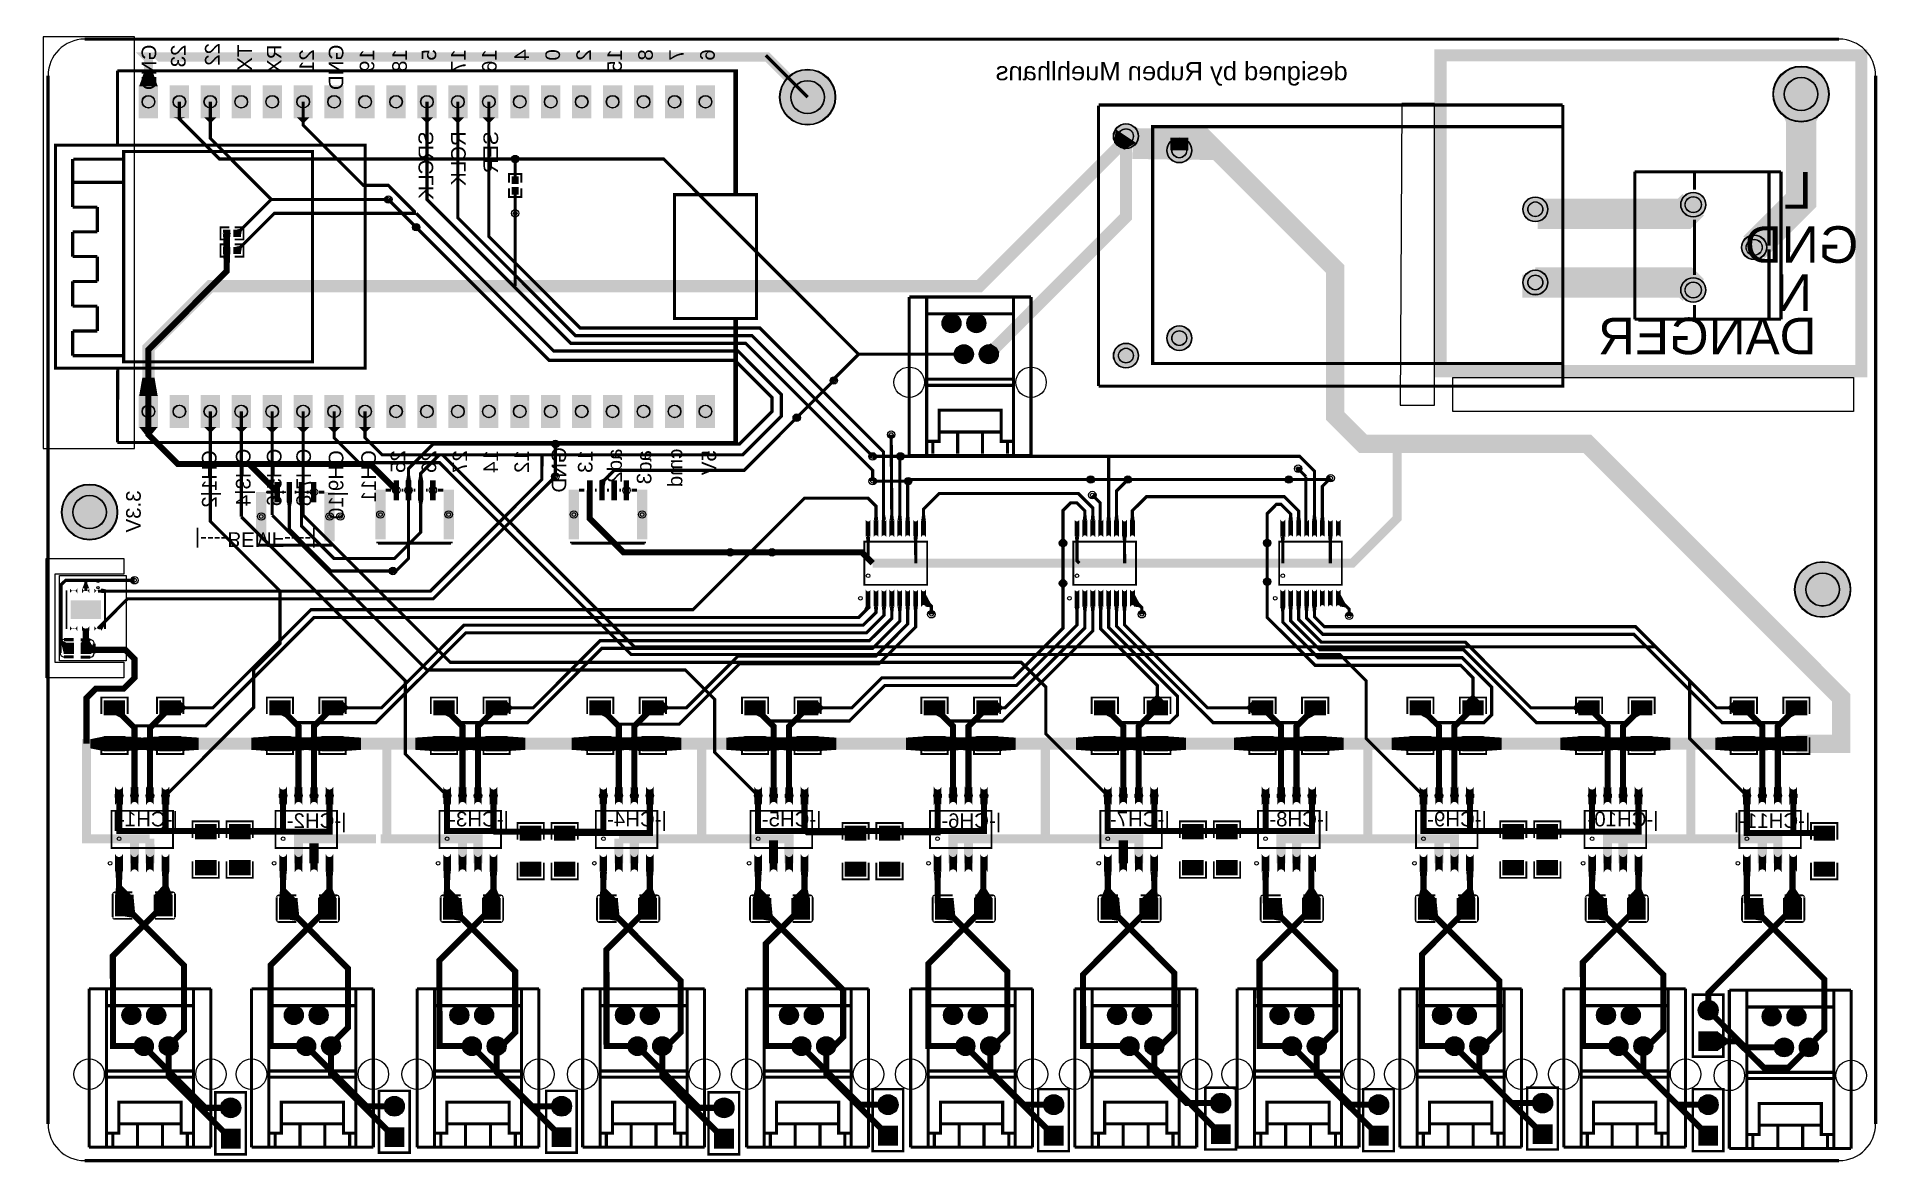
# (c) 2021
# Model space of a CAD drawing. Header units: millimetres. Extents: x 6 to 157, y 23 to 115.
import ezdxf

# ---------------------------------------------------------------- set-up
doc = ezdxf.new("R2010")
doc.units = ezdxf.units.MM
for name, color, linetype, true_color in [('BoardOutLine', 7, 'Continuous', 0xff00ff), ('BottomLayer', 7, 'Continuous', 0x0000ff), ('BottomSilkLayer', 7, 'Continuous', 0x66cc33), ('BottomSolderMaskLayer', 7, 'Continuous', 0xaa00ff), ('Document', 7, 'Continuous', 0xffffff), ('Hole', 7, 'Continuous', 0x222222), ('Multi-Layer', 7, 'Continuous', 0xc0c0c0), ('TopLayer', 7, 'Continuous', 0xff0000), ('TopPasteMaskLayer', 7, 'Continuous', 0x808080), ('TopSilkLayer', 7, 'Continuous', 0xffcc00), ('TopSolderMaskLayer', 7, 'Continuous', 0x800080)]:
    doc.layers.add(name, color=color, linetype=linetype, true_color=true_color)
doc.styles.get("Standard").update_dxf_attribs({"font": 'arial.ttf'})

msp = doc.modelspace()

# ---------------------------------------------------------------- texts
at = {"layer": 'BottomSilkLayer', "text_generation_flag": 2}
for s, rotation, p in [('GND', 90, (15.88, 114.55)), ('23', 90, (18.29, 114.55)), ('22', 90, (21.08, 114.68)), ('TX', 90, (23.75, 114.55)), ('RX', 90, (26.16, 114.55)), ('21', 90, (28.83, 114.17)), ('GND', 90, (31.24, 114.55)), ('19', 90, (33.78, 114.17)), ('18', 90, (36.45, 114.17)), ('5', 90, (38.86, 114.17)), ('17', 90, (41.28, 114.17)), ('16', 90, (43.82, 114.17)), ('4', 90, (46.48, 114.17)), ('0', 90, (49.02, 114.17)), ('2', 90, (51.56, 114.17)), ('15', 90, (54.1, 114.17)), ('8', 90, (56.64, 114.17)), ('7', 90, (59.18, 114.17)), ('6', 90, (61.72, 114.17)), ('SRCLK', 90, (38.61, 107.44)), ('RCLK', 90, (41.28, 107.44)), ('SER', 90, (43.94, 107.44)), ('CH1|2', 90, (20.83, 81.28)), ('CH3|4', 90, (23.62, 81.41)), ('CH5|6', 90, (26.16, 81.41)), ('CH7|8', 90, (28.58, 81.41)), ('CH9|10', 90, (31.24, 81.28)), ('CH11', 90, (33.91, 81.28)), ('25', 90, (36.32, 81.28)), ('26', 90, (38.86, 81.28)), ('27', 90, (41.4, 81.28)), ('14', 90, (43.94, 81.28)), ('12', 90, (46.48, 81.28)), ('GND', 90, (49.53, 81.53)), ('13', 90, (51.69, 81.28)), ('ad2', 90, (54.1, 81.41)), ('ad3', 90, (56.52, 81.28)), ('cmd', 90, (59.06, 81.41)), ('5V', 90, (61.85, 81.28)), ('3.3V', 90, (14.61, 77.98)), ('|----BEMF----|', 180, (19.05, 74.55))]:
    msp.add_text(s, height=1.2, rotation=rotation, dxfattribs=at).set_placement(p)
for s, height, p in [('designed by Ruben Muehlhans', 1.5, (113.67, 111.63)), ('L', 3, (151.77, 101.09)), ('GND', 3, (155.58, 96.65)), ('N', 3, (151.77, 92.71)), ('DANGER', 3, (152.15, 89.15)), ('|-CH1-|', 1.2, (17.65, 50.42)), ('|-CH2-|', 1.2, (31.5, 50.29)), ('|-CH3-|', 1.2, (44.83, 50.42)), ('|-CH4-|', 1.2, (57.79, 50.42)), ('|-CH5-|', 1.2, (70.49, 50.42)), ('|-CH6-|', 1.2, (85.22, 50.29)), ('|-CH7-|', 1.2, (99.06, 50.42)), ('|-CH8-|', 1.2, (112.14, 50.42)), ('|-CH9-|', 1.2, (125.1, 50.42)), ('|-CH10-|', 1.2, (139.19, 50.42)), ('|-CH11-|', 1.2, (151.64, 50.29))]:
    msp.add_text(s, height=height, dxfattribs=at).set_placement(p)

# ---------------------------------------------------------------- hatches: boundary and pattern name
at = {"layer": 'BottomLayer'}
for points in [[(14.48, 111.13), (16, 111.13), (15.62, 112.25), (14.87, 112.25)], [(70.93, 111.83), (67.75, 108.65), (67.49, 111.56), (68.02, 112.09)], [(70.93, 111.83), (67.75, 108.65), (67.66, 111.74), (67.84, 111.92)], [(18.3, 108.59), (17.26, 108.59), (17.65, 108.46), (17.91, 108.46)], [(96.3, 106.49), (94.64, 107.6), (94.49, 106.5), (95.33, 105.93)], [(45.34, 104.85), (45.34, 105.46), (45.03, 105.29), (45.03, 105.03)], [(34.71, 101.64), (35.14, 102.07), (35.23, 101.73), (35.05, 101.55)], [(37, 99.35), (37.43, 99.78), (37.09, 99.88), (36.9, 99.69)], [(14.48, 85.73), (16, 85.73), (15.74, 87.23), (14.74, 87.23)], [(71.29, 87.21), (71.72, 86.78), (71.38, 86.69), (71.19, 86.87)], [(20.84, 83.19), (19.8, 83.19), (20.19, 82.8), (20.45, 82.8)], [(23.38, 83.19), (22.34, 83.19), (22.73, 82.8), (22.99, 82.8)], [(25.92, 83.19), (24.88, 83.19), (25.27, 82.8), (25.53, 82.8)], [(28.46, 83.19), (27.42, 83.19), (27.81, 82.8), (28.07, 82.8)], [(31, 83.19), (29.96, 83.19), (30.35, 82.8), (30.61, 82.8)], [(33.54, 83.19), (32.5, 83.19), (32.89, 82.8), (33.15, 82.8)], [(68.24, 84.16), (68.67, 83.73), (68.76, 84.07), (68.58, 84.25)], [(48.95, 81.79), (48.34, 81.79), (48.51, 81.48), (48.77, 81.48)], [(74.68, 80.47), (74.68, 81.08), (74.98, 80.9), (74.98, 80.64)], [(76.96, 80.47), (76.96, 81.08), (76.66, 80.9), (76.66, 80.64)], [(48.95, 79.12), (48.34, 79.12), (48.51, 79.43), (48.77, 79.43)], [(74.68, 78.44), (74.68, 79.04), (74.98, 78.87), (74.98, 78.61)], [(77.6, 78.44), (77.6, 79.04), (77.29, 78.87), (77.29, 78.61)], [(92.58, 78.56), (92.58, 79.17), (92.89, 79), (92.89, 78.74)], [(95.63, 78.56), (95.63, 79.17), (95.33, 79), (95.33, 78.74)], [(108.84, 78.56), (108.84, 79.17), (109.14, 79), (109.14, 78.74)], [(112.4, 78.72), (112.14, 79.27), (111.93, 79), (112.05, 78.74)], [(36.88, 77.99), (36.27, 77.97), (36.46, 77.67), (36.72, 77.68)], [(62.99, 72.59), (62.99, 73.2), (63.3, 73.15), (63.3, 72.65)], [(66.42, 72.59), (66.42, 73.2), (66.12, 73.15), (66.12, 72.65)], [(90.6, 73.66), (89.99, 73.66), (90.17, 73.36), (90.43, 73.36)], [(107.37, 73.66), (106.76, 73.66), (106.93, 73.36), (107.19, 73.36)], [(35.35, 71.07), (35.26, 71.68), (35.58, 71.58), (35.63, 71.26)], [(90.6, 70.36), (89.99, 70.36), (90.17, 70.66), (90.43, 70.66)], [(107.37, 70.49), (106.76, 70.49), (106.93, 70.79), (107.19, 70.79)], [(12.23, 59.94), (12.66, 60.37), (12.84, 60.11), (12.48, 59.76)], [(16.8, 60.37), (17.23, 59.94), (16.98, 59.76), (16.63, 60.11)], [(25.82, 59.94), (26.25, 60.37), (26.43, 60.11), (26.07, 59.76)], [(30.14, 60.37), (30.57, 59.94), (30.31, 59.76), (29.96, 60.11)], [(39.28, 59.94), (39.71, 60.37), (39.89, 60.11), (39.54, 59.76)], [(43.6, 60.37), (44.03, 59.94), (43.78, 59.76), (43.42, 60.11)], [(52.11, 59.94), (52.54, 60.37), (52.72, 60.11), (52.36, 59.76)], [(56.43, 60.37), (56.86, 59.94), (56.6, 59.76), (56.25, 60.11)], [(64.81, 59.94), (65.24, 60.37), (65.42, 60.11), (65.06, 59.76)], [(69.13, 60.37), (69.56, 59.94), (69.3, 59.76), (68.95, 60.11)], [(79.54, 59.94), (79.97, 60.37), (80.15, 60.11), (79.79, 59.76)], [(83.86, 60.37), (84.29, 59.94), (84.04, 59.76), (83.68, 60.11)], [(93.51, 59.94), (93.94, 60.37), (94.12, 60.11), (93.76, 59.76)], [(97.83, 60.37), (98.26, 59.94), (98.01, 59.76), (97.65, 60.11)], [(106.46, 59.94), (106.9, 60.37), (107.07, 60.11), (106.72, 59.76)], [(110.78, 60.37), (111.21, 59.94), (110.96, 59.76), (110.61, 60.11)], [(119.42, 59.94), (119.85, 60.37), (120.03, 60.11), (119.67, 59.76)], [(123.74, 60.37), (124.17, 59.94), (123.91, 59.76), (123.56, 60.11)], [(133.26, 59.94), (133.69, 60.37), (133.87, 60.11), (133.52, 59.76)], [(137.58, 60.37), (138.01, 59.94), (137.76, 59.76), (137.4, 60.11)], [(145.96, 59.94), (146.39, 60.37), (146.57, 60.11), (146.22, 59.76)], [(150.28, 60.37), (150.71, 59.94), (150.46, 59.76), (150.1, 60.11)], [(13.13, 52.96), (12.52, 52.9), (12.61, 52.61), (13.11, 52.65)], [(14.4, 52.93), (13.79, 52.93), (13.85, 53.24), (14.35, 53.24)], [(15.67, 52.93), (15.06, 52.93), (15.12, 53.24), (15.62, 53.24)], [(16.94, 52.93), (16.33, 52.93), (16.39, 52.63), (16.89, 52.63)], [(16.42, 53.15), (16.85, 52.72), (16.94, 53.06), (16.76, 53.24)], [(26.59, 52.93), (25.98, 52.93), (26.04, 52.63), (26.54, 52.63)], [(27.86, 52.93), (27.25, 52.93), (27.31, 53.24), (27.81, 53.24)], [(29.13, 52.93), (28.52, 52.93), (28.58, 53.24), (29.08, 53.24)], [(30.4, 52.93), (29.79, 52.93), (29.85, 52.63), (30.35, 52.63)], [(39.54, 52.72), (39.97, 53.15), (39.63, 53.24), (39.44, 53.06)], [(40.06, 52.93), (39.45, 52.93), (39.5, 52.63), (40, 52.63)], [(41.33, 52.93), (40.72, 52.93), (40.77, 53.24), (41.27, 53.24)], [(42.6, 52.93), (41.99, 52.93), (42.04, 53.24), (42.54, 53.24)], [(43.87, 52.93), (43.26, 52.93), (43.31, 52.63), (43.81, 52.63)], [(52.88, 52.93), (52.27, 52.93), (52.33, 52.63), (52.83, 52.63)], [(54.15, 52.93), (53.54, 52.93), (53.6, 53.24), (54.1, 53.24)], [(55.42, 52.93), (54.81, 52.93), (54.87, 53.24), (55.37, 53.24)], [(56.69, 52.93), (56.08, 52.93), (56.14, 52.63), (56.64, 52.63)], [(65.06, 52.72), (65.49, 53.15), (65.16, 53.24), (64.97, 53.06)], [(65.58, 52.93), (64.97, 52.93), (65.03, 52.63), (65.53, 52.63)], [(66.85, 52.93), (66.24, 52.93), (66.3, 53.24), (66.8, 53.24)], [(68.12, 52.93), (67.51, 52.93), (67.57, 53.24), (68.07, 53.24)], [(69.39, 52.93), (68.78, 52.93), (68.84, 52.63), (69.34, 52.63)], [(80.31, 52.93), (79.71, 52.93), (79.76, 52.63), (80.26, 52.63)], [(81.58, 52.93), (80.98, 52.93), (81.03, 53.24), (81.53, 53.24)], [(82.85, 52.93), (82.25, 52.93), (82.3, 53.24), (82.8, 53.24)], [(84.12, 52.93), (83.52, 52.93), (83.57, 52.63), (84.07, 52.63)], [(93.76, 52.72), (94.2, 53.15), (93.86, 53.24), (93.67, 53.06)], [(94.28, 52.93), (93.68, 52.93), (93.73, 52.63), (94.23, 52.63)], [(95.55, 52.93), (94.95, 52.93), (95, 53.24), (95.5, 53.24)], [(96.82, 52.93), (96.22, 52.93), (96.27, 53.24), (96.77, 53.24)], [(98.09, 52.93), (97.49, 52.93), (97.54, 52.63), (98.04, 52.63)], [(107.24, 52.93), (106.63, 52.93), (106.68, 52.63), (107.18, 52.63)], [(108.51, 52.93), (107.9, 52.93), (107.95, 53.24), (108.45, 53.24)], [(109.78, 52.93), (109.17, 52.93), (109.22, 53.24), (109.72, 53.24)], [(111.05, 52.93), (110.44, 52.93), (110.49, 52.63), (110.99, 52.63)], [(119.67, 52.72), (120.1, 53.15), (119.77, 53.24), (119.58, 53.06)], [(120.19, 52.93), (119.58, 52.93), (119.64, 52.63), (120.14, 52.63)], [(121.46, 52.93), (120.85, 52.93), (120.91, 53.24), (121.41, 53.24)], [(122.73, 52.93), (122.12, 52.93), (122.18, 53.24), (122.68, 53.24)], [(124, 52.93), (123.39, 52.93), (123.45, 52.63), (123.95, 52.63)], [(134.04, 52.93), (133.43, 52.93), (133.48, 52.63), (133.98, 52.63)], [(135.31, 52.93), (134.7, 52.93), (134.75, 53.24), (135.25, 53.24)], [(136.58, 52.93), (135.97, 52.93), (136.02, 53.24), (136.52, 53.24)], [(137.85, 52.93), (137.24, 52.93), (137.29, 52.63), (137.79, 52.63)], [(146.22, 52.72), (146.65, 53.15), (146.31, 53.24), (146.12, 53.06)], [(146.74, 52.93), (146.13, 52.93), (146.18, 52.63), (146.68, 52.63)], [(148.01, 52.93), (147.4, 52.93), (147.45, 53.24), (147.95, 53.24)], [(149.28, 52.93), (148.67, 52.93), (148.72, 53.24), (149.22, 53.24)], [(150.55, 52.93), (149.94, 52.93), (149.99, 52.63), (150.49, 52.63)], [(19.98, 50.29), (19.89, 49.69), (19.6, 49.79), (19.68, 50.29)], [(19.98, 50.29), (19.89, 49.69), (19.6, 49.79), (19.68, 50.29)], [(19.98, 49.69), (19.89, 50.29), (20.2, 50.29), (20.28, 49.79)], [(22.78, 50.29), (22.69, 49.69), (22.39, 49.79), (22.47, 50.29)], [(22.78, 49.69), (22.69, 50.29), (23, 50.29), (23.07, 49.79)], [(22.73, 49.69), (22.73, 50.3), (23.04, 50.24), (23.04, 49.74)], [(46.8, 50.02), (46.41, 49.55), (46.17, 49.73), (46.58, 50.23)], [(46.8, 49.55), (46.41, 50.02), (46.63, 50.23), (47.05, 49.73)], [(49.5, 50.17), (49.3, 49.59), (49.03, 49.73), (49.2, 50.23)], [(49.5, 49.59), (49.3, 50.17), (49.6, 50.23), (49.78, 49.73)], [(49.4, 49.57), (49.4, 50.18), (49.71, 50.13), (49.71, 49.63)], [(73.39, 50.21), (73.17, 49.64), (72.9, 49.79), (73.1, 50.29)], [(73.28, 49.62), (73.28, 50.23), (72.97, 50.18), (72.97, 49.68)], [(73.39, 49.64), (73.17, 50.21), (73.46, 50.29), (73.66, 49.79)], [(76.19, 50.21), (75.96, 49.64), (75.69, 49.79), (75.89, 50.29)], [(76.19, 49.64), (75.96, 50.21), (76.26, 50.29), (76.46, 49.79)], [(76.07, 49.62), (76.07, 50.23), (76.38, 50.18), (76.38, 49.68)], [(100.97, 49.73), (100.97, 50.34), (100.66, 50.29), (100.66, 49.79)], [(100.97, 49.73), (100.97, 50.34), (100.66, 50.29), (100.66, 49.79)], [(100.97, 49.73), (100.97, 50.34), (101.27, 50.29), (101.27, 49.79)], [(103.76, 49.73), (103.76, 50.34), (103.45, 50.29), (103.45, 49.79)], [(103.76, 49.73), (103.76, 50.34), (104.06, 50.29), (104.06, 49.79)], [(103.76, 49.73), (103.76, 50.34), (104.06, 50.29), (104.06, 49.79)], [(127.25, 49.73), (127.25, 50.34), (126.95, 50.29), (126.95, 49.79)], [(127.25, 49.73), (127.25, 50.34), (127.56, 50.29), (127.56, 49.79)], [(130.09, 50.29), (130, 49.69), (129.71, 49.79), (129.78, 50.29)], [(130.05, 49.69), (130.05, 50.3), (130.35, 50.24), (130.35, 49.74)], [(152.78, 49.56), (152.78, 50.17), (152.48, 50.12), (152.48, 49.62)], [(16.24, 44.13), (16.67, 43.7), (16.41, 43.53), (16.06, 43.88)], [(29.7, 43.88), (30.13, 43.45), (29.87, 43.27), (29.52, 43.63)], [(43.16, 43.88), (43.59, 43.45), (43.34, 43.27), (42.98, 43.63)], [(55.99, 43.88), (56.42, 43.45), (56.16, 43.27), (55.81, 43.63)], [(68.56, 43.88), (68.99, 43.45), (68.74, 43.27), (68.38, 43.63)], [(83.55, 43.88), (83.98, 43.45), (83.72, 43.27), (83.37, 43.63)], [(97.14, 43.88), (97.57, 43.45), (97.31, 43.27), (96.96, 43.63)], [(110.47, 43.88), (110.9, 43.45), (110.65, 43.27), (110.29, 43.63)], [(123.3, 43.88), (123.73, 43.45), (123.47, 43.27), (123.12, 43.63)], [(137.14, 43.88), (137.57, 43.45), (137.32, 43.27), (136.96, 43.63)], [(149.97, 43.88), (150.4, 43.45), (150.14, 43.27), (149.79, 43.63)], [(144.04, 35.34), (142.47, 35.34), (143.01, 36.12), (143.51, 36.12)], [(143.81, 35.89), (142.7, 34.78), (143.64, 34.6), (143.99, 34.96)], [(14.86, 33.14), (14.86, 31.64), (14.11, 32.15), (14.11, 32.65)], [(15.39, 32.93), (14.33, 31.86), (15.21, 31.69), (15.56, 32.04)], [(28.19, 33.14), (28.19, 31.64), (27.44, 32.15), (27.44, 32.65)], [(28.72, 32.93), (27.66, 31.86), (28.55, 31.69), (28.9, 32.04)], [(41.78, 33.14), (41.78, 31.64), (41.03, 32.15), (41.03, 32.65)], [(42.31, 32.93), (41.25, 31.86), (42.13, 31.69), (42.49, 32.04)], [(55.37, 33.14), (55.37, 31.64), (54.62, 32.15), (54.62, 32.65)], [(55.9, 32.93), (54.84, 31.86), (55.72, 31.69), (56.08, 32.04)], [(68.83, 33.14), (68.83, 31.64), (68.08, 32.15), (68.08, 32.65)], [(69.36, 32.93), (68.3, 31.86), (69.19, 31.69), (69.54, 32.04)], [(82.29, 33.14), (82.29, 31.64), (81.54, 32.15), (81.54, 32.65)], [(82.82, 32.93), (81.76, 31.86), (82.65, 31.69), (83, 32.04)], [(95.76, 33.14), (95.76, 31.64), (95.01, 32.15), (95.01, 32.65)], [(96.29, 32.93), (95.23, 31.86), (96.11, 31.69), (96.46, 32.04)], [(109.09, 33.14), (109.09, 31.64), (108.34, 32.15), (108.34, 32.65)], [(109.62, 32.93), (108.56, 31.86), (109.45, 31.69), (109.8, 32.04)], [(122.43, 33.14), (122.43, 31.64), (121.68, 32.15), (121.68, 32.65)], [(122.96, 32.93), (121.9, 31.86), (122.78, 31.69), (123.13, 32.04)], [(135.89, 33.14), (135.89, 31.64), (135.14, 32.15), (135.14, 32.65)], [(136.42, 32.93), (135.36, 31.86), (136.24, 31.69), (136.6, 32.04)], [(149.48, 31.54), (149.48, 33.04), (148.73, 32.54), (148.73, 32.04)], [(22, 26.55), (22, 28.12), (21.21, 27.58), (21.21, 27.08)], [(35.43, 26.67), (35.43, 28.25), (34.65, 27.71), (34.65, 27.21)], [(49.15, 26.67), (49.15, 28.25), (48.36, 27.71), (48.36, 27.21)], [(62.48, 26.55), (62.48, 28.12), (61.7, 27.58), (61.7, 27.08)], [(75.95, 26.8), (75.95, 28.38), (75.16, 27.84), (75.16, 27.34)], [(89.54, 26.8), (89.54, 28.38), (88.75, 27.84), (88.75, 27.34)], [(103.25, 26.93), (103.25, 28.5), (102.46, 27.97), (102.46, 27.47)], [(116.21, 26.8), (116.21, 28.38), (115.42, 27.84), (115.42, 27.34)], [(129.67, 26.93), (129.67, 28.5), (128.88, 27.97), (128.88, 27.47)], [(143.26, 26.8), (143.26, 28.38), (142.47, 27.84), (142.47, 27.34)]]:
    msp.add_hatch(color=256, dxfattribs=at).paths.add_polyline_path(points)
at = {"layer": 'BottomSolderMaskLayer'}
for points in [[(67.04, 110.24, 1), (71.64, 110.24, 1)], [(148.58, 110.49, 1), (153.18, 110.49, 1)], [(14.45, 108.5), (14.45, 111.21), (16.03, 111.21), (16.03, 108.5)], [(16.99, 108.5), (16.99, 111.21), (18.57, 111.21), (18.57, 108.5)], [(19.53, 108.5), (19.53, 111.21), (21.11, 111.21), (21.11, 108.5)], [(22.07, 108.5), (22.07, 111.21), (23.65, 111.21), (23.65, 108.5)], [(24.61, 108.5), (24.61, 111.21), (26.19, 111.21), (26.19, 108.5)], [(27.15, 108.5), (27.15, 111.21), (28.73, 111.21), (28.73, 108.5)], [(29.69, 108.5), (29.69, 111.21), (31.27, 111.21), (31.27, 108.5)], [(32.23, 108.5), (32.23, 111.21), (33.81, 111.21), (33.81, 108.5)], [(34.77, 108.5), (34.77, 111.21), (36.35, 111.21), (36.35, 108.5)], [(37.31, 108.5), (37.31, 111.21), (38.89, 111.21), (38.89, 108.5)], [(39.85, 108.5), (39.85, 111.21), (41.43, 111.21), (41.43, 108.5)], [(42.39, 108.5), (42.39, 111.21), (43.97, 111.21), (43.97, 108.5)], [(44.93, 108.5), (44.93, 111.21), (46.51, 111.21), (46.51, 108.5)], [(47.47, 108.5), (47.47, 111.21), (49.05, 111.21), (49.05, 108.5)], [(50.01, 108.5), (50.01, 111.21), (51.59, 111.21), (51.59, 108.5)], [(52.55, 108.5), (52.55, 111.21), (54.13, 111.21), (54.13, 108.5)], [(55.09, 108.5), (55.09, 111.21), (56.67, 111.21), (56.67, 108.5)], [(57.63, 108.5), (57.63, 111.21), (59.21, 111.21), (59.21, 108.5)], [(60.17, 108.5), (60.17, 111.21), (61.75, 111.21), (61.75, 108.5)], [(94.44, 107.04, 1), (96.49, 107.04, 1)], [(98.83, 105.87, 1), (100.88, 105.87, 1)], [(128.04, 101.04, 1), (130.09, 101.04, 1)], [(141, 101.42, 1), (143.05, 101.42, 1)], [(146, 97.92, 1), (148.05, 97.92, 1)], [(128.04, 95.04, 1), (130.09, 95.04, 1)], [(141, 94.42, 1), (143.05, 94.42, 1)], [(80.37, 91.69, 1), (81.92, 91.69, 1)], [(82.41, 91.69, 1), (83.96, 91.69, 1)], [(98.83, 90.47, 1), (100.88, 90.47, 1)], [(81.39, 89.15, 1), (82.94, 89.15, 1)], [(83.43, 89.15, 1), (84.98, 89.15, 1)], [(94.44, 89.04, 1), (96.49, 89.04, 1)], [(14.45, 83.1), (14.45, 85.81), (16.03, 85.81), (16.03, 83.1)], [(16.99, 83.1), (16.99, 85.81), (18.57, 85.81), (18.57, 83.1)], [(19.53, 83.1), (19.53, 85.81), (21.11, 85.81), (21.11, 83.1)], [(22.07, 83.1), (22.07, 85.81), (23.65, 85.81), (23.65, 83.1)], [(24.61, 83.1), (24.61, 85.81), (26.19, 85.81), (26.19, 83.1)], [(27.15, 83.1), (27.15, 85.81), (28.73, 85.81), (28.73, 83.1)], [(29.69, 83.1), (29.69, 85.81), (31.27, 85.81), (31.27, 83.1)], [(32.23, 83.1), (32.23, 85.81), (33.81, 85.81), (33.81, 83.1)], [(34.77, 83.1), (34.77, 85.81), (36.35, 85.81), (36.35, 83.1)], [(37.31, 83.1), (37.31, 85.81), (38.89, 85.81), (38.89, 83.1)], [(39.85, 83.1), (39.85, 85.81), (41.43, 85.81), (41.43, 83.1)], [(42.39, 83.1), (42.39, 85.81), (43.97, 85.81), (43.97, 83.1)], [(44.93, 83.1), (44.93, 85.81), (46.51, 85.81), (46.51, 83.1)], [(47.47, 83.1), (47.47, 85.81), (49.05, 85.81), (49.05, 83.1)], [(50.01, 83.1), (50.01, 85.81), (51.59, 85.81), (51.59, 83.1)], [(52.55, 83.1), (52.55, 85.81), (54.13, 85.81), (54.13, 83.1)], [(55.09, 83.1), (55.09, 85.81), (56.67, 85.81), (56.67, 83.1)], [(57.63, 83.1), (57.63, 85.81), (59.21, 85.81), (59.21, 83.1)], [(60.17, 83.1), (60.17, 85.81), (61.75, 85.81), (61.75, 83.1)], [(8.11, 76.2, 1), (12.71, 76.2, 1)], [(150.35, 69.85, 1), (154.96, 69.85, 1)], [(13.06, 34.93, 1), (14.61, 34.93, 1)], [(15.1, 34.93, 1), (16.65, 34.93, 1)], [(26.4, 34.93, 1), (27.95, 34.93, 1)], [(28.44, 34.93, 1), (29.99, 34.93, 1)], [(39.99, 34.93, 1), (41.54, 34.93, 1)], [(42.03, 34.93, 1), (43.58, 34.93, 1)], [(53.57, 34.93, 1), (55.13, 34.93, 1)], [(55.61, 34.93, 1), (57.17, 34.93, 1)], [(67.04, 34.93, 1), (68.59, 34.93, 1)], [(69.08, 34.93, 1), (70.63, 34.93, 1)], [(80.5, 34.93, 1), (82.05, 34.93, 1)], [(82.54, 34.93, 1), (84.09, 34.93, 1)], [(93.96, 34.93, 1), (95.51, 34.93, 1)], [(96, 34.93, 1), (97.55, 34.93, 1)], [(107.3, 34.93, 1), (108.85, 34.93, 1)], [(109.34, 34.93, 1), (110.89, 34.93, 1)], [(120.63, 34.93, 1), (122.18, 34.93, 1)], [(122.67, 34.93, 1), (124.22, 34.93, 1)], [(134.09, 34.93, 1), (135.64, 34.93, 1)], [(136.13, 34.93, 1), (137.68, 34.93, 1)], [(142.44, 35.34, 1), (144.07, 35.34, 1)], [(147.68, 34.83, 1), (149.23, 34.83, 1)], [(149.72, 34.83, 1), (151.27, 34.83, 1)], [(142.44, 33.61), (144.07, 33.61), (144.07, 31.98), (142.44, 31.98)], [(14.08, 32.39, 1), (15.63, 32.39, 1)], [(16.12, 32.39, 1), (17.67, 32.39, 1)], [(27.42, 32.39, 1), (28.97, 32.39, 1)], [(29.46, 32.39, 1), (31.01, 32.39, 1)], [(41.01, 32.39, 1), (42.56, 32.39, 1)], [(43.05, 32.39, 1), (44.6, 32.39, 1)], [(54.59, 32.39, 1), (56.15, 32.39, 1)], [(56.63, 32.39, 1), (58.19, 32.39, 1)], [(68.06, 32.39, 1), (69.61, 32.39, 1)], [(70.1, 32.39, 1), (71.65, 32.39, 1)], [(81.52, 32.39, 1), (83.07, 32.39, 1)], [(83.56, 32.39, 1), (85.11, 32.39, 1)], [(94.98, 32.39, 1), (96.53, 32.39, 1)], [(97.02, 32.39, 1), (98.57, 32.39, 1)], [(108.32, 32.39, 1), (109.87, 32.39, 1)], [(110.36, 32.39, 1), (111.91, 32.39, 1)], [(121.65, 32.39, 1), (123.2, 32.39, 1)], [(123.69, 32.39, 1), (125.24, 32.39, 1)], [(135.11, 32.39, 1), (136.66, 32.39, 1)], [(137.15, 32.39, 1), (138.7, 32.39, 1)], [(148.7, 32.29, 1), (150.25, 32.29, 1)], [(150.74, 32.29, 1), (152.29, 32.29, 1)], [(21.19, 27.33, 1), (22.81, 27.33, 1)], [(34.62, 27.46, 1), (36.25, 27.46, 1)], [(48.34, 27.46, 1), (49.96, 27.46, 1)], [(61.67, 27.33, 1), (63.3, 27.33, 1)], [(75.13, 27.59, 1), (76.76, 27.59, 1)], [(88.72, 27.59, 1), (90.35, 27.59, 1)], [(102.44, 27.72, 1), (104.06, 27.72, 1)], [(115.39, 27.59, 1), (117.02, 27.59, 1)], [(128.85, 27.72, 1), (130.48, 27.72, 1)], [(142.44, 27.59, 1), (144.07, 27.59, 1)], [(34.62, 25.73), (36.25, 25.73), (36.25, 24.11), (34.62, 24.11)], [(48.34, 25.73), (49.96, 25.73), (49.96, 24.11), (48.34, 24.11)], [(75.13, 25.86), (76.76, 25.86), (76.76, 24.24), (75.13, 24.24)], [(88.72, 25.86), (90.35, 25.86), (90.35, 24.24), (88.72, 24.24)], [(102.44, 25.99), (104.06, 25.99), (104.06, 24.36), (102.44, 24.36)], [(115.39, 25.86), (117.02, 25.86), (117.02, 24.24), (115.39, 24.24)], [(128.85, 25.99), (130.48, 25.99), (130.48, 24.36), (128.85, 24.36)], [(142.44, 25.86), (144.07, 25.86), (144.07, 24.24), (142.44, 24.24)], [(21.19, 25.61), (22.81, 25.61), (22.81, 23.98), (21.19, 23.98)], [(61.67, 25.61), (63.3, 25.61), (63.3, 23.98), (61.67, 23.98)]]:
    msp.add_hatch(color=256, dxfattribs=at).paths.add_polyline_path(points)
at = {"layer": 'Multi-Layer'}
for points in [[(67.09, 110.24, 1), (71.59, 110.24, 1)], [(148.63, 110.49, 1), (153.13, 110.49, 1)], [(14.48, 108.59), (14.48, 111.13), (16, 111.13), (16, 108.59)], [(17.02, 108.59), (17.02, 111.13), (18.54, 111.13), (18.54, 108.59)], [(19.56, 108.59), (19.56, 111.13), (21.08, 111.13), (21.08, 108.59)], [(22.1, 108.59), (22.1, 111.13), (23.62, 111.13), (23.62, 108.59)], [(24.64, 108.59), (24.64, 111.13), (26.16, 111.13), (26.16, 108.59)], [(27.18, 108.59), (27.18, 111.13), (28.7, 111.13), (28.7, 108.59)], [(29.72, 108.59), (29.72, 111.13), (31.24, 111.13), (31.24, 108.59)], [(32.26, 108.59), (32.26, 111.13), (33.78, 111.13), (33.78, 108.59)], [(34.8, 108.59), (34.8, 111.13), (36.32, 111.13), (36.32, 108.59)], [(37.34, 108.59), (37.34, 111.13), (38.86, 111.13), (38.86, 108.59)], [(39.88, 108.59), (39.88, 111.13), (41.4, 111.13), (41.4, 108.59)], [(42.42, 108.59), (42.42, 111.13), (43.94, 111.13), (43.94, 108.59)], [(44.96, 108.59), (44.96, 111.13), (46.48, 111.13), (46.48, 108.59)], [(47.5, 108.59), (47.5, 111.13), (49.02, 111.13), (49.02, 108.59)], [(50.04, 108.59), (50.04, 111.13), (51.56, 111.13), (51.56, 108.59)], [(52.58, 108.59), (52.58, 111.13), (54.1, 111.13), (54.1, 108.59)], [(55.12, 108.59), (55.12, 111.13), (56.64, 111.13), (56.64, 108.59)], [(57.66, 108.59), (57.66, 111.13), (59.18, 111.13), (59.18, 108.59)], [(60.2, 108.59), (60.2, 111.13), (61.72, 111.13), (61.72, 108.59)], [(94.47, 107.04, 1), (96.47, 107.04, 1)], [(128.07, 101.04, 1), (130.07, 101.04, 1)], [(141.03, 101.42, 1), (143.03, 101.42, 1)], [(146.03, 97.92, 1), (148.03, 97.92, 1)], [(128.07, 95.04, 1), (130.07, 95.04, 1)], [(141.03, 94.42, 1), (143.03, 94.42, 1)], [(80.4, 91.69, 1), (81.9, 91.69, 1)], [(82.44, 91.69, 1), (83.94, 91.69, 1)], [(81.42, 89.15, 1), (82.92, 89.15, 1)], [(83.46, 89.15, 1), (84.96, 89.15, 1)], [(94.47, 89.04, 1), (96.47, 89.04, 1)], [(14.48, 83.19), (14.48, 85.73), (16, 85.73), (16, 83.19)], [(17.02, 83.19), (17.02, 85.73), (18.54, 85.73), (18.54, 83.19)], [(19.56, 83.19), (19.56, 85.73), (21.08, 85.73), (21.08, 83.19)], [(22.1, 83.19), (22.1, 85.73), (23.62, 85.73), (23.62, 83.19)], [(24.64, 83.19), (24.64, 85.73), (26.16, 85.73), (26.16, 83.19)], [(27.18, 83.19), (27.18, 85.73), (28.7, 85.73), (28.7, 83.19)], [(29.72, 83.19), (29.72, 85.73), (31.24, 85.73), (31.24, 83.19)], [(32.26, 83.19), (32.26, 85.73), (33.78, 85.73), (33.78, 83.19)], [(34.8, 83.19), (34.8, 85.73), (36.32, 85.73), (36.32, 83.19)], [(37.34, 83.19), (37.34, 85.73), (38.86, 85.73), (38.86, 83.19)], [(39.88, 83.19), (39.88, 85.73), (41.4, 85.73), (41.4, 83.19)], [(42.42, 83.19), (42.42, 85.73), (43.94, 85.73), (43.94, 83.19)], [(44.96, 83.19), (44.96, 85.73), (46.48, 85.73), (46.48, 83.19)], [(47.5, 83.19), (47.5, 85.73), (49.02, 85.73), (49.02, 83.19)], [(50.04, 83.19), (50.04, 85.73), (51.56, 85.73), (51.56, 83.19)], [(52.58, 83.19), (52.58, 85.73), (54.1, 85.73), (54.1, 83.19)], [(55.12, 83.19), (55.12, 85.73), (56.64, 85.73), (56.64, 83.19)], [(57.66, 83.19), (57.66, 85.73), (59.18, 85.73), (59.18, 83.19)], [(60.2, 83.19), (60.2, 85.73), (61.72, 85.73), (61.72, 83.19)], [(8.16, 76.2, 1), (12.66, 76.2, 1)], [(150.4, 69.85, 1), (154.9, 69.85, 1)], [(13.09, 34.93, 1), (14.59, 34.93, 1)], [(15.13, 34.93, 1), (16.63, 34.93, 1)], [(26.42, 34.93, 1), (27.92, 34.93, 1)], [(28.46, 34.93, 1), (29.96, 34.93, 1)], [(40.01, 34.93, 1), (41.51, 34.93, 1)], [(42.05, 34.93, 1), (43.55, 34.93, 1)], [(53.6, 34.93, 1), (55.1, 34.93, 1)], [(55.64, 34.93, 1), (57.14, 34.93, 1)], [(67.06, 34.93, 1), (68.56, 34.93, 1)], [(69.1, 34.93, 1), (70.6, 34.93, 1)], [(80.52, 34.93, 1), (82.02, 34.93, 1)], [(82.56, 34.93, 1), (84.06, 34.93, 1)], [(93.99, 34.93, 1), (95.49, 34.93, 1)], [(96.03, 34.93, 1), (97.53, 34.93, 1)], [(107.32, 34.93, 1), (108.82, 34.93, 1)], [(109.36, 34.93, 1), (110.86, 34.93, 1)], [(120.66, 34.93, 1), (122.16, 34.93, 1)], [(122.7, 34.93, 1), (124.2, 34.93, 1)], [(134.12, 34.93, 1), (135.62, 34.93, 1)], [(136.16, 34.93, 1), (137.66, 34.93, 1)], [(142.47, 35.34, 1), (144.04, 35.34, 1)], [(147.71, 34.83, 1), (149.21, 34.83, 1)], [(149.75, 34.83, 1), (151.25, 34.83, 1)], [(142.47, 33.58), (144.04, 33.58), (144.04, 32.01), (142.47, 32.01)], [(14.11, 32.39, 1), (15.61, 32.39, 1)], [(16.15, 32.39, 1), (17.65, 32.39, 1)], [(27.44, 32.39, 1), (28.94, 32.39, 1)], [(29.48, 32.39, 1), (30.98, 32.39, 1)], [(41.03, 32.39, 1), (42.53, 32.39, 1)], [(43.07, 32.39, 1), (44.57, 32.39, 1)], [(54.62, 32.39, 1), (56.12, 32.39, 1)], [(56.66, 32.39, 1), (58.16, 32.39, 1)], [(68.08, 32.39, 1), (69.58, 32.39, 1)], [(70.12, 32.39, 1), (71.62, 32.39, 1)], [(81.54, 32.39, 1), (83.04, 32.39, 1)], [(83.58, 32.39, 1), (85.08, 32.39, 1)], [(95.01, 32.39, 1), (96.51, 32.39, 1)], [(97.05, 32.39, 1), (98.55, 32.39, 1)], [(108.34, 32.39, 1), (109.84, 32.39, 1)], [(110.38, 32.39, 1), (111.88, 32.39, 1)], [(121.68, 32.39, 1), (123.18, 32.39, 1)], [(123.72, 32.39, 1), (125.22, 32.39, 1)], [(135.14, 32.39, 1), (136.64, 32.39, 1)], [(137.18, 32.39, 1), (138.68, 32.39, 1)], [(148.73, 32.29, 1), (150.23, 32.29, 1)], [(150.77, 32.29, 1), (152.27, 32.29, 1)], [(21.21, 27.33, 1), (22.79, 27.33, 1)], [(34.65, 27.46, 1), (36.22, 27.46, 1)], [(48.36, 27.46, 1), (49.94, 27.46, 1)], [(61.7, 27.33, 1), (63.27, 27.33, 1)], [(75.16, 27.59, 1), (76.73, 27.59, 1)], [(88.75, 27.59, 1), (90.32, 27.59, 1)], [(102.46, 27.72, 1), (104.04, 27.72, 1)], [(115.42, 27.59, 1), (116.99, 27.59, 1)], [(128.88, 27.72, 1), (130.45, 27.72, 1)], [(142.47, 27.59, 1), (144.04, 27.59, 1)], [(34.65, 25.71), (36.22, 25.71), (36.22, 24.13), (34.65, 24.13)], [(48.36, 25.71), (49.94, 25.71), (49.94, 24.13), (48.36, 24.13)], [(75.16, 25.84), (76.73, 25.84), (76.73, 24.26), (75.16, 24.26)], [(88.75, 25.84), (90.32, 25.84), (90.32, 24.26), (88.75, 24.26)], [(102.46, 25.96), (104.04, 25.96), (104.04, 24.39), (102.46, 24.39)], [(115.42, 25.84), (116.99, 25.84), (116.99, 24.26), (115.42, 24.26)], [(128.88, 25.96), (130.45, 25.96), (130.45, 24.39), (128.88, 24.39)], [(142.47, 25.84), (144.04, 25.84), (144.04, 24.26), (142.47, 24.26)], [(21.21, 25.58), (22.79, 25.58), (22.79, 24.01), (21.21, 24.01)], [(61.7, 25.58), (63.27, 25.58), (63.27, 24.01), (61.7, 24.01)]]:
    msp.add_hatch(color=256, dxfattribs=at).paths.add_polyline_path(points)
at = {"layer": 'TopLayer'}
for points in [[(153.13, 110.49), (148.63, 110.49), (149.63, 108.24), (152.13, 108.24)], [(20.84, 108.59), (19.8, 108.59), (20.19, 108.2), (20.45, 108.2)], [(28.46, 108.59), (27.42, 108.59), (27.81, 108.2), (28.07, 108.2)], [(38.62, 108.59), (37.58, 108.59), (37.97, 108.2), (38.23, 108.2)], [(41.16, 108.59), (40.12, 108.59), (40.51, 108.2), (40.77, 108.2)], [(43.7, 108.59), (42.66, 108.59), (43.05, 108.2), (43.31, 108.2)], [(95.36, 106.05), (95.58, 108.04), (96.55, 107.68), (96.38, 106.18)], [(96.47, 107.05), (94.47, 107.04), (94.97, 106.04), (95.97, 106.05)], [(99.86, 106.87), (99.84, 104.87), (98.85, 105.13), (98.86, 106.63)], [(100.85, 105.87), (98.85, 105.87), (99.1, 106.87), (100.6, 106.87)], [(99.87, 106.87), (99.84, 104.87), (100.84, 105.11), (100.87, 106.61)], [(99.87, 106.87), (99.84, 104.87), (100.84, 105.1), (100.87, 106.6)], [(45.34, 104.85), (45.34, 105.46), (45.64, 105.29), (45.64, 105.03)], [(45.07, 103.15), (45.61, 103.15), (45.61, 103.71), (45.07, 103.71)], [(45.07, 102.85), (45.61, 102.85), (45.61, 102.28), (45.07, 102.28)], [(34.93, 101.55), (34.93, 102.16), (34.62, 101.98), (34.62, 101.72)], [(37, 99.35), (37.43, 99.78), (37.52, 99.44), (37.33, 99.26)], [(21.95, 99.33), (21.95, 98.79), (21.38, 98.79), (21.38, 99.33)], [(21.95, 98.79), (21.38, 98.79), (21.41, 98.04), (21.91, 98.04)], [(21.38, 97.93), (21.95, 97.93), (21.89, 98.68), (21.39, 98.68)], [(22.25, 99.33), (22.81, 98.79), (22.9, 99.25), (22.71, 99.43)], [(22.25, 99.33), (22.25, 98.79), (22.81, 98.79), (22.81, 99.33)], [(21.95, 97.93), (21.95, 97.39), (21.38, 97.39), (21.38, 97.93)], [(21.95, 97.39), (21.38, 97.39), (21.42, 96.64), (21.92, 96.64)], [(22.25, 97.93), (22.81, 97.39), (22.9, 97.85), (22.71, 98.03)], [(22.25, 97.93), (22.25, 97.39), (22.81, 97.39), (22.81, 97.93)], [(82.17, 89.9), (82.17, 88.4), (81.42, 89.02), (81.42, 89.28)], [(84.74, 88.62), (83.68, 89.68), (84.38, 90.04), (85.09, 89.33)], [(14.48, 85.73), (16, 85.73), (15.49, 86.48), (14.99, 86.48)], [(71.77, 86.85), (71.23, 87.14), (71.52, 87.33), (71.76, 87.2)], [(16, 83.19), (14.48, 83.19), (14.99, 82.55), (15.49, 82.55)], [(68.24, 84.16), (68.67, 83.73), (68.33, 83.64), (68.15, 83.82)], [(48.64, 81.48), (48.64, 82.09), (48.34, 81.92), (48.34, 81.66)], [(48.64, 81.48), (48.64, 82.09), (48.95, 81.92), (48.95, 81.66)], [(76.5, 82.55), (75.9, 82.55), (76.07, 82.24), (76.33, 82.25)], [(74.46, 80.56), (74.89, 80.99), (74.55, 81.08), (74.37, 80.9)], [(77.26, 80.72), (76.66, 80.83), (76.78, 80.5), (77.04, 80.45)], [(76.96, 80.47), (76.96, 81.08), (77.27, 80.9), (77.27, 80.64)], [(25.61, 78.63), (26.01, 78.63), (26.01, 77.03), (25.61, 77.03)], [(26.61, 78.63), (27.01, 78.63), (27.01, 77.03), (26.61, 77.03)], [(27.61, 78.63), (28.01, 78.63), (28.01, 77.03), (27.61, 77.03)], [(28.61, 78.63), (29.01, 78.63), (29.01, 77.03), (28.61, 77.03)], [(35.39, 78.8), (35.79, 78.8), (35.79, 77.2), (35.39, 77.2)], [(36.39, 78.8), (36.79, 78.8), (36.72, 79.19), (36.46, 79.19)], [(36.39, 78.8), (36.79, 78.8), (36.79, 77.2), (36.39, 77.2)], [(37.39, 78.8), (37.79, 78.8), (37.72, 79.19), (37.46, 79.19)], [(37.39, 78.8), (37.79, 78.8), (37.79, 77.2), (37.39, 77.2)], [(38.39, 78.8), (38.79, 78.8), (38.79, 77.2), (38.39, 77.2)], [(48.43, 79.34), (48.86, 78.91), (48.52, 78.81), (48.33, 79)], [(51.26, 78.8), (51.66, 78.8), (51.66, 77.2), (51.26, 77.2)], [(52.26, 78.8), (52.66, 78.16), (52.76, 78.74), (52.62, 78.96)], [(52.26, 78.8), (52.66, 78.8), (52.66, 77.2), (52.26, 77.2)], [(53.26, 78.8), (53.66, 78.8), (53.66, 77.2), (53.26, 77.2)], [(54.26, 78.8), (54.66, 78.8), (54.66, 77.2), (54.26, 77.2)], [(74.98, 78.74), (74.37, 78.74), (74.55, 79.04), (74.81, 79.04)], [(77.9, 78.7), (77.3, 78.78), (77.43, 78.46), (77.69, 78.42)], [(77.72, 78.46), (77.47, 79.02), (77.81, 79), (77.93, 78.74)], [(92.58, 78.56), (92.58, 79.17), (92.28, 79), (92.28, 78.74)], [(95.42, 79.08), (95.85, 78.65), (95.51, 78.56), (95.32, 78.74)], [(95.63, 78.56), (95.63, 79.17), (95.94, 79), (95.94, 78.74)], [(108.84, 78.56), (108.84, 79.17), (108.53, 79), (108.53, 78.74)], [(109.39, 79.54), (109.82, 79.97), (109.91, 79.63), (109.72, 79.45)], [(112.05, 79.21), (112.48, 78.78), (112.14, 78.69), (111.96, 78.87)], [(24.1, 77.84), (24.9, 77.84), (24.9, 73.84), (24.1, 73.84)], [(29.71, 77.84), (30.51, 77.84), (30.51, 73.84), (29.71, 73.84)], [(33.88, 78), (34.68, 78), (34.68, 74), (33.88, 74)], [(35.37, 77.78), (35.8, 78.21), (35.55, 78.39), (35.19, 78.04)], [(36.88, 77.97), (36.27, 77.99), (36.46, 78.29), (36.72, 78.28)], [(37.79, 77.2), (37.39, 77.2), (37.46, 76.81), (37.72, 76.81)], [(39.48, 78), (40.28, 78), (40.28, 74), (39.48, 74)], [(49.76, 78), (50.56, 78), (50.56, 74), (49.76, 74)], [(55.36, 78), (56.16, 78), (56.16, 74), (55.36, 74)], [(92.49, 77.38), (92.93, 77.81), (93.02, 77.47), (92.83, 77.29)], [(27.01, 77.03), (26.61, 77.03), (26.68, 76.64), (26.94, 76.64)], [(28.01, 77.03), (27.61, 77.03), (27.68, 76.64), (27.94, 76.64)], [(74.48, 75.56, -0.785398), (74.13, 75.56), (74.13, 74.17, -0.785398), (74.48, 74.17)], [(75.13, 75.56), (74.78, 75.56), (74.83, 75.95), (75.09, 75.95)], [(75.13, 75.56, -0.785398), (74.78, 75.56), (74.78, 74.17, -0.785398), (75.13, 74.17)], [(75.78, 75.56, -0.785398), (75.43, 75.56), (75.43, 74.17, -0.785398), (75.78, 74.17)], [(75.78, 75.58), (75.44, 75.54), (75.44, 75.94), (75.7, 75.96)], [(76.43, 75.56), (76.08, 75.56), (76.12, 75.95), (76.38, 75.95)], [(76.43, 75.56, -0.785398), (76.08, 75.56), (76.08, 74.17, -0.785398), (76.43, 74.17)], [(77.08, 75.56), (76.73, 75.56), (76.78, 75.95), (77.04, 75.95)], [(77.08, 75.56, -0.785398), (76.73, 75.56), (76.73, 74.17, -0.785398), (77.08, 74.17)], [(77.73, 75.56), (77.38, 75.56), (77.43, 75.95), (77.69, 75.95)], [(77.73, 75.56, -0.785398), (77.38, 75.56), (77.38, 74.17, -0.785398), (77.73, 74.17)], [(78.38, 75.56, -0.785398), (78.03, 75.56), (78.03, 74.17, -0.785398), (78.38, 74.17)], [(79.03, 75.56), (78.68, 75.56), (78.73, 75.95), (78.99, 75.95)], [(79.03, 75.56, -0.785398), (78.68, 75.56), (78.68, 74.17, -0.785398), (79.03, 74.17)], [(91.62, 75.56, -0.785398), (91.28, 75.56), (91.28, 74.17, -0.785398), (91.62, 74.17)], [(92.27, 75.56), (91.93, 75.56), (91.97, 75.95), (92.23, 75.95)], [(92.27, 75.56, -0.785398), (91.93, 75.56), (91.93, 74.17, -0.785398), (92.27, 74.17)], [(92.92, 75.56), (92.58, 75.56), (92.62, 75.95), (92.88, 75.95)], [(92.92, 75.56, -0.785398), (92.58, 75.56), (92.58, 74.17, -0.785398), (92.92, 74.17)], [(93.57, 75.56, -0.785398), (93.23, 75.56), (93.23, 74.17, -0.785398), (93.57, 74.17)], [(94.22, 75.56), (93.88, 75.56), (93.92, 75.95), (94.18, 75.95)], [(94.22, 75.56, -0.785398), (93.88, 75.56), (93.88, 74.17, -0.785398), (94.22, 74.17)], [(94.87, 75.56), (94.53, 75.56), (94.57, 75.95), (94.83, 75.95)], [(94.87, 75.56, -0.785398), (94.53, 75.56), (94.53, 74.17, -0.785398), (94.87, 74.17)], [(95.52, 75.56, -0.785398), (95.18, 75.56), (95.18, 74.17, -0.785398), (95.52, 74.17)], [(96.17, 75.56), (95.83, 75.56), (95.87, 75.95), (96.13, 75.95)], [(96.17, 75.56, -0.785398), (95.83, 75.56), (95.83, 74.17, -0.785398), (96.17, 74.17)], [(108.51, 75.56, -0.785398), (108.17, 75.56), (108.17, 74.17, -0.785398), (108.51, 74.17)], [(109.16, 75.56), (108.82, 75.56), (108.86, 75.95), (109.12, 75.95)], [(109.16, 75.56, -0.785398), (108.82, 75.56), (108.82, 74.17, -0.785398), (109.16, 74.17)], [(109.81, 75.56), (109.47, 75.56), (109.51, 75.95), (109.77, 75.95)], [(109.81, 75.56, -0.785398), (109.47, 75.56), (109.47, 74.17, -0.785398), (109.81, 74.17)], [(110.46, 75.56, -0.785398), (110.12, 75.56), (110.12, 74.17, -0.785398), (110.46, 74.17)], [(111.11, 75.56), (110.77, 75.56), (110.81, 75.95), (111.07, 75.95)], [(111.11, 75.56, -0.785398), (110.77, 75.56), (110.77, 74.17, -0.785398), (111.11, 74.17)], [(111.76, 75.56), (111.42, 75.56), (111.46, 75.95), (111.72, 75.95)], [(111.76, 75.56, -0.785398), (111.42, 75.56), (111.42, 74.17, -0.785398), (111.76, 74.17)], [(112.41, 75.56, -0.785398), (112.07, 75.56), (112.07, 74.17, -0.785398), (112.41, 74.17)], [(113.06, 75.56, -0.785398), (112.72, 75.56), (112.72, 74.17, -0.785398), (113.06, 74.17)], [(74.48, 74.17), (74.13, 74.17), (74.18, 73.78), (74.44, 73.78)], [(78.38, 74.18), (78.03, 74.17), (78.08, 73.78), (78.34, 73.78)], [(91.62, 74.17), (91.28, 74.17), (91.32, 73.78), (91.58, 73.78)], [(95.52, 74.18), (95.18, 74.17), (95.23, 73.78), (95.49, 73.78)], [(108.51, 74.17), (108.17, 74.17), (108.21, 73.78), (108.47, 73.78)], [(112.41, 74.17), (112.07, 74.17), (112.11, 73.78), (112.37, 73.78)], [(66.42, 72.59), (66.42, 73.2), (66.73, 73.15), (66.73, 72.65)], [(90.6, 73.66), (89.99, 73.66), (90.17, 73.96), (90.43, 73.96)], [(107.37, 73.66), (106.76, 73.66), (106.93, 73.96), (107.19, 73.96)], [(35.31, 71.07), (35.31, 71.68), (35, 71.5), (35, 71.24)], [(9.38, 69.94, -0.785398), (8.82, 69.94), (8.82, 69.55, -0.785398), (9.38, 69.55)], [(10.38, 69.94), (9.82, 69.94), (9.97, 70.33), (10.23, 70.33)], [(10.38, 69.94, -0.785398), (9.82, 69.94), (9.82, 69.55, -0.785398), (10.38, 69.55)], [(11.38, 69.94, -0.785398), (10.82, 69.94), (10.82, 69.55, -0.785398), (11.38, 69.55)], [(11.38, 69.94), (11.38, 69.55), (11.77, 69.59), (11.77, 69.85)], [(14.1, 70.31), (14.1, 70.92), (13.79, 70.74), (13.79, 70.48)], [(74.48, 69.83, -0.785398), (74.13, 69.83), (74.13, 68.44, -0.785398), (74.48, 68.44)], [(75.13, 69.83, -0.785398), (74.78, 69.83), (74.78, 68.44, -0.785398), (75.13, 68.44)], [(75.78, 69.83, -0.785398), (75.43, 69.83), (75.43, 68.44, -0.785398), (75.78, 68.44)], [(76.43, 69.83, -0.785398), (76.08, 69.83), (76.08, 68.44, -0.785398), (76.43, 68.44)], [(77.08, 69.83, -0.785398), (76.73, 69.83), (76.73, 68.44, -0.785398), (77.08, 68.44)], [(77.73, 69.83, -0.785398), (77.38, 69.83), (77.38, 68.44, -0.785398), (77.73, 68.44)], [(78.38, 69.83, -0.785398), (78.03, 69.83), (78.03, 68.44, -0.785398), (78.38, 68.44)], [(79.03, 69.83, -0.785398), (78.68, 69.83), (78.68, 68.44, -0.785398), (79.03, 68.44)], [(79.03, 69.48), (79.03, 68.44), (79.42, 68.39), (79.42, 68.76)], [(90.6, 70.36), (89.99, 70.36), (90.17, 70.05), (90.43, 70.05)], [(91.62, 69.83, -0.785398), (91.28, 69.83), (91.28, 68.44, -0.785398), (91.62, 68.44)], [(92.27, 69.83, -0.785398), (91.93, 69.83), (91.93, 68.44, -0.785398), (92.27, 68.44)], [(92.92, 69.83, -0.785398), (92.58, 69.83), (92.58, 68.44, -0.785398), (92.92, 68.44)], [(93.57, 69.83, -0.785398), (93.23, 69.83), (93.23, 68.44, -0.785398), (93.57, 68.44)], [(94.22, 69.83, -0.785398), (93.88, 69.83), (93.88, 68.44, -0.785398), (94.22, 68.44)], [(94.87, 69.83, -0.785398), (94.53, 69.83), (94.53, 68.44, -0.785398), (94.87, 68.44)], [(95.52, 69.83, -0.785398), (95.18, 69.83), (95.18, 68.44, -0.785398), (95.52, 68.44)], [(96.17, 69.83, -0.785398), (95.83, 69.83), (95.83, 68.44, -0.785398), (96.17, 68.44)], [(96.17, 69.49), (96.17, 68.45), (96.56, 68.39), (96.56, 68.76)], [(107.37, 70.49), (106.76, 70.49), (106.93, 70.18), (107.19, 70.18)], [(108.51, 69.83, -0.785398), (108.17, 69.83), (108.17, 68.44, -0.785398), (108.51, 68.44)], [(109.16, 69.83, -0.785398), (108.82, 69.83), (108.82, 68.44, -0.785398), (109.16, 68.44)], [(109.81, 69.83, -0.785398), (109.47, 69.83), (109.47, 68.44, -0.785398), (109.81, 68.44)], [(110.46, 69.83, -0.785398), (110.12, 69.83), (110.12, 68.44, -0.785398), (110.46, 68.44)], [(111.11, 69.83, -0.785398), (110.77, 69.83), (110.77, 68.44, -0.785398), (111.11, 68.44)], [(111.76, 69.83, -0.785398), (111.42, 69.83), (111.42, 68.44, -0.785398), (111.76, 68.44)], [(112.41, 69.83, -0.785398), (112.07, 69.83), (112.07, 68.44, -0.785398), (112.41, 68.44)], [(113.06, 69.83, -0.785398), (112.72, 69.83), (112.72, 68.44, -0.785398), (113.06, 68.44)], [(113.06, 69.49), (113.06, 68.45), (113.45, 68.39), (113.45, 68.76)], [(11.3, 68.95), (11.3, 67.45), (8.9, 67.45), (8.9, 68.95)], [(74.46, 68.37), (74.13, 68.52), (73.96, 68.16), (74.17, 68.01)], [(75.13, 68.44), (74.78, 68.44), (74.83, 68.05), (75.09, 68.05)], [(75.78, 68.44), (75.43, 68.44), (75.48, 68.05), (75.74, 68.05)], [(76.43, 68.44), (76.08, 68.44), (76.13, 68.05), (76.39, 68.05)], [(77.08, 68.44), (76.73, 68.44), (76.78, 68.05), (77.04, 68.05)], [(77.73, 68.44), (77.38, 68.44), (77.43, 68.05), (77.69, 68.05)], [(78.38, 68.44), (78.03, 68.44), (78.08, 68.05), (78.34, 68.05)], [(79.81, 67.82), (79.2, 67.82), (79.37, 68.12), (79.63, 68.12)], [(91.62, 68.44), (91.28, 68.44), (91.32, 68.05), (91.58, 68.05)], [(92.27, 68.44), (91.93, 68.44), (91.97, 68.05), (92.23, 68.05)], [(92.92, 68.44), (92.58, 68.44), (92.62, 68.05), (92.88, 68.05)], [(93.57, 68.44), (93.23, 68.44), (93.27, 68.05), (93.53, 68.05)], [(94.22, 68.44), (93.88, 68.44), (93.92, 68.05), (94.18, 68.05)], [(94.87, 68.44), (94.53, 68.44), (94.57, 68.05), (94.83, 68.05)], [(95.52, 68.44), (95.18, 68.44), (95.22, 68.05), (95.48, 68.05)], [(97.08, 67.82), (96.47, 67.82), (96.64, 68.12), (96.9, 68.12)], [(108.51, 68.44), (108.17, 68.44), (108.21, 68.05), (108.47, 68.05)], [(109.16, 68.44), (108.82, 68.44), (108.86, 68.05), (109.12, 68.05)], [(109.81, 68.44), (109.47, 68.44), (109.51, 68.05), (109.77, 68.05)], [(110.46, 68.44), (110.12, 68.44), (110.16, 68.05), (110.42, 68.05)], [(111.11, 68.44), (110.77, 68.44), (110.81, 68.05), (111.07, 68.05)], [(114.1, 67.69), (113.49, 67.69), (113.66, 68), (113.92, 68)], [(9.38, 66.85, -0.785398), (8.82, 66.85), (8.82, 66.46, -0.785398), (9.38, 66.46)], [(10.38, 66.85, -0.785398), (9.82, 66.85), (9.82, 66.46, -0.785398), (10.38, 66.46)], [(11.38, 66.85, -0.785398), (10.82, 66.85), (10.82, 66.46, -0.785398), (11.38, 66.46)], [(11.38, 66.85), (11.38, 66.46), (11.77, 67.14), (11.77, 67.51)], [(8.3, 64.57), (8.53, 65.47), (8.18, 65.66), (8.1, 65.37)], [(8.3, 65.47), (9.1, 65.47), (9.1, 64.57), (8.3, 64.57)], [(9.7, 65.47), (10.5, 65.47), (10.23, 65.86), (9.97, 65.86)], [(9.7, 65.47), (10.5, 65.47), (10.5, 64.57), (9.7, 64.57)], [(10.38, 66.46), (9.82, 66.46), (9.97, 66.07), (10.23, 66.07)], [(10.5, 65.42), (10.5, 64.57), (10.89, 64.77), (10.89, 65.03)], [(11.6, 59.55), (13.3, 59.55), (13.3, 60.76), (11.6, 60.76)], [(16.17, 59.55), (17.87, 59.55), (17.87, 60.76), (16.17, 60.76)], [(17.02, 60.46), (17.02, 59.85), (17.32, 60.02), (17.32, 60.28)], [(17.87, 59.63), (17.87, 60.67), (18.26, 60.28), (18.26, 60.02)], [(25.18, 59.55), (26.89, 59.55), (26.89, 60.76), (25.18, 60.76)], [(29.5, 59.55), (31.2, 59.55), (31.2, 60.76), (29.5, 60.76)], [(30.35, 60.46), (30.35, 59.85), (30.66, 60.02), (30.66, 60.28)], [(31.2, 59.63), (31.2, 60.67), (31.59, 60.28), (31.59, 60.02)], [(38.65, 59.55), (40.35, 59.55), (40.35, 60.76), (38.65, 60.76)], [(42.96, 59.55), (44.67, 59.55), (44.67, 60.76), (42.96, 60.76)], [(43.82, 60.46), (43.81, 59.85), (44.12, 60.02), (44.12, 60.28)], [(44.67, 59.63), (44.67, 60.67), (45.06, 60.28), (45.06, 60.02)], [(51.47, 59.55), (53.17, 59.55), (53.17, 60.76), (51.47, 60.76)], [(55.79, 59.55), (57.49, 59.55), (57.49, 60.76), (55.79, 60.76)], [(56.64, 60.46), (56.64, 59.85), (56.95, 60.02), (56.95, 60.28)], [(57.49, 59.63), (57.49, 60.67), (57.88, 60.28), (57.88, 60.02)], [(64.17, 59.55), (65.87, 59.55), (65.87, 60.76), (64.17, 60.76)], [(68.49, 59.55), (70.19, 59.55), (70.19, 60.76), (68.49, 60.76)], [(69.34, 60.46), (69.34, 59.85), (69.65, 60.02), (69.65, 60.28)], [(70.19, 59.63), (70.19, 60.67), (70.58, 60.28), (70.58, 60.02)], [(78.91, 59.55), (80.61, 59.55), (80.61, 60.76), (78.91, 60.76)], [(83.22, 59.55), (84.92, 59.55), (84.92, 60.76), (83.22, 60.76)], [(84.07, 60.46), (84.07, 59.85), (84.38, 60.02), (84.38, 60.28)], [(84.92, 59.63), (84.92, 60.67), (85.31, 60.28), (85.31, 60.02)], [(92.88, 59.55), (94.58, 59.55), (94.58, 60.76), (92.88, 60.76)], [(97.19, 59.55), (98.89, 59.55), (98.89, 60.76), (97.19, 60.76)], [(98.56, 60.76), (97.52, 60.76), (97.91, 61.15), (98.17, 61.15)], [(98.35, 60.15), (97.74, 60.15), (97.91, 60.46), (98.17, 60.46)], [(105.83, 60.67), (105.83, 59.63), (105.44, 60.02), (105.44, 60.28)], [(105.83, 59.55), (107.53, 59.55), (107.53, 60.76), (105.83, 60.76)], [(106.68, 59.85), (106.68, 60.46), (106.38, 60.28), (106.38, 60.02)], [(110.15, 59.55), (111.85, 59.55), (111.85, 60.76), (110.15, 60.76)], [(118.78, 59.55), (120.48, 59.55), (120.48, 60.76), (118.78, 60.76)], [(123.1, 59.55), (124.8, 59.55), (124.8, 60.76), (123.1, 60.76)], [(124.47, 60.76), (123.43, 60.76), (123.82, 61.15), (124.08, 61.15)], [(124.26, 60.15), (123.65, 60.15), (123.82, 60.46), (124.08, 60.46)], [(132.63, 60.67), (132.63, 59.63), (132.24, 60.02), (132.24, 60.28)], [(132.63, 59.55), (134.33, 59.55), (134.33, 60.76), (132.63, 60.76)], [(133.48, 59.85), (133.48, 60.46), (133.17, 60.28), (133.17, 60.02)], [(136.94, 59.55), (138.65, 59.55), (138.65, 60.76), (136.94, 60.76)], [(145.33, 60.67), (145.33, 59.63), (144.94, 60.02), (144.94, 60.28)], [(145.33, 59.55), (147.03, 59.55), (147.03, 60.76), (145.33, 60.76)], [(146.18, 59.85), (146.18, 60.46), (145.87, 60.28), (145.87, 60.02)], [(149.64, 59.55), (151.35, 59.55), (151.35, 60.76), (149.64, 60.76)], [(12.23, 59.94), (12.66, 60.37), (12.75, 60.03), (12.57, 59.85)], [(12.53, 59.55), (13.3, 59.55), (13.62, 59.16), (13.26, 59.16)], [(25.82, 59.94), (26.25, 60.37), (26.34, 60.03), (26.16, 59.85)], [(26.12, 59.55), (26.89, 59.55), (27.21, 59.16), (26.84, 59.16)], [(39.28, 59.94), (39.71, 60.37), (39.8, 60.03), (39.62, 59.85)], [(39.58, 59.55), (40.35, 59.55), (40.67, 59.16), (40.31, 59.16)], [(52.11, 59.94), (52.54, 60.37), (52.63, 60.03), (52.45, 59.85)], [(52.41, 59.55), (53.17, 59.55), (53.5, 59.16), (53.13, 59.16)], [(64.81, 59.94), (65.24, 60.37), (65.33, 60.03), (65.15, 59.85)], [(65.11, 59.55), (65.87, 59.55), (66.2, 59.16), (65.83, 59.16)], [(79.54, 59.94), (79.97, 60.37), (80.06, 60.03), (79.88, 59.85)], [(79.84, 59.55), (80.61, 59.55), (80.93, 59.16), (80.57, 59.16)], [(93.51, 59.94), (93.94, 60.37), (94.03, 60.03), (93.85, 59.85)], [(93.81, 59.55), (94.58, 59.55), (94.9, 59.16), (94.54, 59.16)], [(110.15, 59.55), (111, 59.55), (110.27, 59.16), (109.9, 59.16)], [(110.75, 60.32), (111.25, 59.98), (110.94, 59.83), (110.72, 59.97)], [(119.38, 59.98), (119.89, 60.32), (119.91, 59.97), (119.7, 59.83)], [(119.64, 59.55), (120.48, 59.55), (120.73, 59.16), (120.36, 59.16)], [(136.94, 59.55), (137.71, 59.55), (136.99, 59.16), (136.62, 59.16)], [(137.58, 60.37), (138.01, 59.94), (137.67, 59.85), (137.49, 60.03)], [(149.64, 59.55), (150.41, 59.55), (149.69, 59.16), (149.32, 59.16)], [(150.28, 60.37), (150.71, 59.94), (150.37, 59.85), (150.19, 60.03)], [(11.6, 56.59), (11.6, 57.8), (10.47, 57.57), (10.47, 56.82)], [(11.6, 57.8), (13.3, 57.8), (13.3, 56.59), (11.6, 56.59)], [(13.3, 57.8), (13.3, 56.59), (14.8, 56.7), (14.8, 57.7)], [(13.3, 57.8), (13.3, 56.59), (14.42, 56.82), (14.42, 57.57)], [(16.17, 56.59), (16.17, 57.8), (14.67, 57.7), (14.67, 56.7)], [(16.17, 56.59), (16.17, 57.8), (15.04, 57.57), (15.04, 56.82)], [(16.17, 57.8), (17.87, 57.8), (17.87, 56.59), (16.17, 56.59)], [(17.87, 57.8), (17.87, 56.59), (19.37, 56.7), (19.37, 57.7)], [(17.87, 57.8), (17.87, 56.59), (18.99, 56.82), (18.99, 57.57)], [(25.18, 56.59), (25.18, 57.8), (23.68, 57.7), (23.68, 56.7)], [(25.18, 57.8), (26.89, 57.8), (26.89, 56.59), (25.18, 56.59)], [(26.89, 57.8), (26.89, 56.59), (28.39, 56.7), (28.39, 57.7)], [(29.5, 56.59), (29.5, 57.8), (28, 57.7), (28, 56.7)], [(29.5, 57.8), (31.2, 57.8), (31.2, 56.59), (29.5, 56.59)], [(31.2, 57.8), (31.2, 56.59), (32.7, 56.7), (32.7, 57.7)], [(38.65, 56.59), (38.65, 57.8), (37.15, 57.7), (37.15, 56.7)], [(38.65, 57.8), (40.35, 57.8), (40.35, 56.59), (38.65, 56.59)], [(40.35, 57.8), (40.35, 56.59), (41.85, 56.7), (41.85, 57.7)], [(42.96, 56.59), (42.96, 57.8), (41.46, 57.7), (41.46, 56.7)], [(42.96, 57.8), (44.67, 57.8), (44.67, 56.59), (42.96, 56.59)], [(44.67, 57.8), (44.67, 56.59), (46.17, 56.7), (46.17, 57.7)], [(51.47, 56.59), (51.47, 57.8), (49.97, 57.7), (49.97, 56.7)], [(51.47, 57.8), (53.17, 57.8), (53.17, 56.59), (51.47, 56.59)], [(53.17, 57.8), (53.17, 56.59), (54.67, 56.7), (54.67, 57.7)], [(55.79, 56.59), (55.79, 57.8), (54.29, 57.7), (54.29, 56.7)], [(55.79, 57.8), (57.49, 57.8), (57.49, 56.59), (55.79, 56.59)], [(57.49, 57.8), (57.49, 56.59), (58.99, 56.7), (58.99, 57.7)], [(64.17, 56.59), (64.17, 57.8), (62.67, 57.7), (62.67, 56.7)], [(64.17, 57.8), (65.87, 57.8), (65.87, 56.59), (64.17, 56.59)], [(65.87, 57.8), (65.87, 56.59), (67.37, 56.7), (67.37, 57.7)], [(68.49, 56.59), (68.49, 57.8), (66.99, 57.7), (66.99, 56.7)], [(68.49, 57.8), (70.19, 57.8), (70.19, 56.59), (68.49, 56.59)], [(70.19, 57.8), (70.19, 56.59), (71.69, 56.7), (71.69, 57.7)], [(78.91, 56.59), (78.91, 57.8), (77.41, 57.7), (77.41, 56.7)], [(78.91, 57.8), (80.61, 57.8), (80.61, 56.59), (78.91, 56.59)], [(80.61, 57.8), (80.61, 56.59), (82.11, 56.7), (82.11, 57.7)], [(83.22, 56.59), (83.22, 57.8), (81.72, 57.7), (81.72, 56.7)], [(83.22, 57.8), (84.92, 57.8), (84.92, 56.59), (83.22, 56.59)], [(84.92, 57.8), (84.92, 56.59), (86.42, 56.7), (86.42, 57.7)], [(92.88, 56.59), (92.88, 57.8), (91.38, 57.7), (91.38, 56.7)], [(92.88, 57.8), (94.58, 57.8), (94.58, 56.59), (92.88, 56.59)], [(94.58, 57.8), (94.58, 56.59), (96.08, 56.7), (96.08, 57.7)], [(97.19, 56.59), (97.19, 57.8), (95.69, 57.7), (95.69, 56.7)], [(97.19, 57.8), (98.89, 57.8), (98.89, 56.59), (97.19, 56.59)], [(98.89, 57.8), (98.89, 56.59), (100.39, 56.7), (100.39, 57.7)], [(105.83, 56.59), (105.83, 57.8), (104.33, 57.7), (104.33, 56.7)], [(105.83, 57.8), (107.53, 57.8), (107.53, 56.59), (105.83, 56.59)], [(107.53, 57.8), (107.53, 56.59), (109.03, 56.7), (109.03, 57.7)], [(110.15, 56.59), (110.15, 57.8), (108.65, 57.7), (108.65, 56.7)], [(110.15, 57.8), (111.85, 57.8), (111.85, 56.59), (110.15, 56.59)], [(111.85, 57.8), (111.85, 56.59), (113.35, 56.7), (113.35, 57.7)], [(118.78, 56.59), (118.78, 57.8), (117.28, 57.7), (117.28, 56.7)], [(118.78, 57.8), (120.48, 57.8), (120.48, 56.59), (118.78, 56.59)], [(120.48, 57.8), (120.48, 56.59), (121.98, 56.7), (121.98, 57.7)], [(123.1, 56.59), (123.1, 57.8), (121.6, 57.7), (121.6, 56.7)], [(123.1, 57.8), (124.8, 57.8), (124.8, 56.59), (123.1, 56.59)], [(124.8, 57.8), (124.8, 56.59), (126.3, 56.7), (126.3, 57.7)], [(132.63, 56.59), (132.63, 57.8), (131.13, 57.7), (131.13, 56.7)], [(132.63, 57.8), (134.33, 57.8), (134.33, 56.59), (132.63, 56.59)], [(134.33, 57.8), (134.33, 56.59), (135.83, 56.7), (135.83, 57.7)], [(136.94, 56.59), (136.94, 57.8), (135.44, 57.7), (135.44, 56.7)], [(136.94, 57.8), (138.65, 57.8), (138.65, 56.59), (136.94, 56.59)], [(138.65, 57.8), (138.65, 56.59), (140.15, 56.7), (140.15, 57.7)], [(145.33, 56.59), (145.33, 57.8), (143.83, 57.7), (143.83, 56.7)], [(145.33, 57.8), (147.03, 57.8), (147.03, 56.59), (145.33, 56.59)], [(147.03, 57.8), (147.03, 56.59), (148.53, 56.7), (148.53, 57.7)], [(149.64, 56.59), (149.64, 57.8), (148.14, 57.7), (148.14, 56.7)], [(149.64, 57.8), (151.35, 57.8), (151.35, 56.59), (149.64, 56.59)], [(13.11, 53.66, -0.785398), (12.54, 53.66), (12.54, 52.2, -0.785398), (13.11, 52.2)], [(14.38, 53.66, -0.785398), (13.81, 53.66), (13.81, 52.2, -0.785398), (14.38, 52.2)], [(15.65, 53.66, -0.785398), (15.08, 53.66), (15.08, 52.2, -0.785398), (15.65, 52.2)], [(16.92, 53.66, -0.785398), (16.35, 53.66), (16.35, 52.2, -0.785398), (16.92, 52.2)], [(26.58, 53.66, -0.785398), (26, 53.66), (26, 52.2, -0.785398), (26.58, 52.2)], [(27.85, 53.66, -0.785398), (27.27, 53.66), (27.27, 52.2, -0.785398), (27.85, 52.2)], [(29.12, 53.66, -0.785398), (28.54, 53.66), (28.54, 52.2, -0.785398), (29.12, 52.2)], [(30.39, 53.66, -0.785398), (29.81, 53.66), (29.81, 52.2, -0.785398), (30.39, 52.2)], [(40.04, 53.66, -0.785398), (39.46, 53.66), (39.46, 52.2, -0.785398), (40.04, 52.2)], [(41.31, 53.66, -0.785398), (40.73, 53.66), (40.73, 52.2, -0.785398), (41.31, 52.2)], [(42.58, 53.66, -0.785398), (42, 53.66), (42, 52.2, -0.785398), (42.58, 52.2)], [(43.85, 53.66, -0.785398), (43.27, 53.66), (43.27, 52.2, -0.785398), (43.85, 52.2)], [(52.87, 53.66, -0.785398), (52.29, 53.66), (52.29, 52.2, -0.785398), (52.87, 52.2)], [(54.14, 53.66, -0.785398), (53.56, 53.66), (53.56, 52.2, -0.785398), (54.14, 52.2)], [(55.41, 53.66, -0.785398), (54.83, 53.66), (54.83, 52.2, -0.785398), (55.41, 52.2)], [(56.68, 53.66, -0.785398), (56.1, 53.66), (56.1, 52.2, -0.785398), (56.68, 52.2)], [(65.57, 53.66, -0.785398), (64.99, 53.66), (64.99, 52.2, -0.785398), (65.57, 52.2)], [(66.84, 53.66, -0.785398), (66.26, 53.66), (66.26, 52.2, -0.785398), (66.84, 52.2)], [(68.11, 53.66, -0.785398), (67.53, 53.66), (67.53, 52.2, -0.785398), (68.11, 52.2)], [(69.38, 53.66, -0.785398), (68.8, 53.66), (68.8, 52.2, -0.785398), (69.38, 52.2)], [(80.3, 53.66, -0.785398), (79.72, 53.66), (79.72, 52.2, -0.785398), (80.3, 52.2)], [(81.57, 53.66, -0.785398), (80.99, 53.66), (80.99, 52.2, -0.785398), (81.57, 52.2)], [(82.84, 53.66, -0.785398), (82.26, 53.66), (82.26, 52.2, -0.785398), (82.84, 52.2)], [(84.11, 53.66, -0.785398), (83.53, 53.66), (83.53, 52.2, -0.785398), (84.11, 52.2)], [(94.27, 53.66, -0.785398), (93.69, 53.66), (93.69, 52.2, -0.785398), (94.27, 52.2)], [(95.54, 53.66, -0.785398), (94.96, 53.66), (94.96, 52.2, -0.785398), (95.54, 52.2)], [(96.81, 53.66, -0.785398), (96.23, 53.66), (96.23, 52.2, -0.785398), (96.81, 52.2)], [(98.08, 53.66, -0.785398), (97.5, 53.66), (97.5, 52.2, -0.785398), (98.08, 52.2)], [(107.22, 53.66, -0.785398), (106.65, 53.66), (106.65, 52.2, -0.785398), (107.22, 52.2)], [(108.49, 53.66, -0.785398), (107.92, 53.66), (107.92, 52.2, -0.785398), (108.49, 52.2)], [(109.76, 53.66, -0.785398), (109.19, 53.66), (109.19, 52.2, -0.785398), (109.76, 52.2)], [(111.03, 53.66, -0.785398), (110.46, 53.66), (110.46, 52.2, -0.785398), (111.03, 52.2)], [(120.18, 53.66, -0.785398), (119.6, 53.66), (119.6, 52.2, -0.785398), (120.18, 52.2)], [(121.45, 53.66, -0.785398), (120.87, 53.66), (120.87, 52.2, -0.785398), (121.45, 52.2)], [(122.72, 53.66, -0.785398), (122.14, 53.66), (122.14, 52.2, -0.785398), (122.72, 52.2)], [(123.99, 53.66, -0.785398), (123.41, 53.66), (123.41, 52.2, -0.785398), (123.99, 52.2)], [(134.02, 53.66, -0.785398), (133.44, 53.66), (133.44, 52.2, -0.785398), (134.02, 52.2)], [(135.29, 53.66, -0.785398), (134.71, 53.66), (134.71, 52.2, -0.785398), (135.29, 52.2)], [(136.56, 53.66, -0.785398), (135.98, 53.66), (135.98, 52.2, -0.785398), (136.56, 52.2)], [(137.83, 53.66, -0.785398), (137.25, 53.66), (137.25, 52.2, -0.785398), (137.83, 52.2)], [(146.72, 53.66, -0.785398), (146.14, 53.66), (146.14, 52.2, -0.785398), (146.72, 52.2)], [(147.99, 53.66, -0.785398), (147.41, 53.66), (147.41, 52.2, -0.785398), (147.99, 52.2)], [(149.26, 53.66, -0.785398), (148.68, 53.66), (148.68, 52.2, -0.785398), (149.26, 52.2)], [(150.53, 53.66, -0.785398), (149.95, 53.66), (149.95, 52.2, -0.785398), (150.53, 52.2)], [(19.09, 49.39), (20.79, 49.39), (20.79, 50.6), (19.09, 50.6)], [(21.88, 49.39), (23.58, 49.39), (23.58, 50.6), (21.88, 50.6)], [(45.76, 49.26), (47.46, 49.26), (47.46, 50.47), (45.76, 50.47)], [(48.55, 49.26), (50.25, 49.26), (50.25, 50.47), (48.55, 50.47)], [(72.43, 49.26), (74.13, 49.26), (74.13, 50.47), (72.43, 50.47)], [(75.22, 49.26), (76.92, 49.26), (76.92, 50.47), (75.22, 50.47)], [(100.11, 49.39), (101.82, 49.39), (101.82, 50.6), (100.11, 50.6)], [(102.91, 49.39), (104.61, 49.39), (104.61, 50.6), (102.91, 50.6)], [(126.4, 49.39), (128.1, 49.39), (128.1, 50.6), (126.4, 50.6)], [(129.2, 49.39), (130.9, 49.39), (130.9, 50.6), (129.2, 50.6)], [(151.93, 49.26), (153.63, 49.26), (153.63, 50.47), (151.93, 50.47)], [(13.11, 48.13, -0.785398), (12.54, 48.13), (12.54, 46.67, -0.785398), (13.11, 46.67)], [(14.38, 48.13, -0.785398), (13.81, 48.13), (13.81, 46.67, -0.785398), (14.38, 46.67)], [(15.65, 48.13, -0.785398), (15.08, 48.13), (15.08, 46.67, -0.785398), (15.65, 46.67)], [(16.92, 48.13, -0.785398), (16.35, 48.13), (16.35, 46.67, -0.785398), (16.92, 46.67)], [(19.09, 47.64), (20.79, 47.64), (20.79, 46.43), (19.09, 46.43)], [(21.88, 47.64), (23.58, 47.64), (23.58, 46.43), (21.88, 46.43)], [(26.58, 48.13, -0.785398), (26, 48.13), (26, 46.67, -0.785398), (26.58, 46.67)], [(27.85, 48.13, -0.785398), (27.27, 48.13), (27.27, 46.67, -0.785398), (27.85, 46.67)], [(29.12, 48.13, -0.785398), (28.54, 48.13), (28.54, 46.67, -0.785398), (29.12, 46.67)], [(30.39, 48.13, -0.785398), (29.81, 48.13), (29.81, 46.67, -0.785398), (30.39, 46.67)], [(40.04, 48.13, -0.785398), (39.46, 48.13), (39.46, 46.67, -0.785398), (40.04, 46.67)], [(41.31, 48.13, -0.785398), (40.73, 48.13), (40.73, 46.67, -0.785398), (41.31, 46.67)], [(42.58, 48.13, -0.785398), (42, 48.13), (42, 46.67, -0.785398), (42.58, 46.67)], [(43.85, 48.13, -0.785398), (43.27, 48.13), (43.27, 46.67, -0.785398), (43.85, 46.67)], [(45.76, 47.51), (47.46, 47.51), (47.46, 46.3), (45.76, 46.3)], [(48.55, 47.51), (50.25, 47.51), (50.25, 46.3), (48.55, 46.3)], [(52.87, 48.13, -0.785398), (52.29, 48.13), (52.29, 46.67, -0.785398), (52.87, 46.67)], [(54.14, 48.13, -0.785398), (53.56, 48.13), (53.56, 46.67, -0.785398), (54.14, 46.67)], [(55.41, 48.13, -0.785398), (54.83, 48.13), (54.83, 46.67, -0.785398), (55.41, 46.67)], [(56.68, 48.13, -0.785398), (56.1, 48.13), (56.1, 46.67, -0.785398), (56.68, 46.67)], [(65.57, 48.13, -0.785398), (64.99, 48.13), (64.99, 46.67, -0.785398), (65.57, 46.67)], [(66.84, 48.13, -0.785398), (66.26, 48.13), (66.26, 46.67, -0.785398), (66.84, 46.67)], [(68.11, 48.13, -0.785398), (67.53, 48.13), (67.53, 46.67, -0.785398), (68.11, 46.67)], [(69.38, 48.13, -0.785398), (68.8, 48.13), (68.8, 46.67, -0.785398), (69.38, 46.67)], [(72.43, 47.51), (74.13, 47.51), (74.13, 46.3), (72.43, 46.3)], [(75.22, 47.51), (76.92, 47.51), (76.92, 46.3), (75.22, 46.3)], [(80.3, 48.13, -0.785398), (79.72, 48.13), (79.72, 46.67, -0.785398), (80.3, 46.67)], [(81.57, 48.13, -0.785398), (80.99, 48.13), (80.99, 46.67, -0.785398), (81.57, 46.67)], [(82.84, 48.13, -0.785398), (82.26, 48.13), (82.26, 46.67, -0.785398), (82.84, 46.67)], [(84.11, 48.13, -0.785398), (83.53, 48.13), (83.53, 46.67, -0.785398), (84.11, 46.67)], [(94.27, 48.13, -0.785398), (93.69, 48.13), (93.69, 46.67, -0.785398), (94.27, 46.67)], [(95.54, 48.13, -0.785398), (94.96, 48.13), (94.96, 46.67, -0.785398), (95.54, 46.67)], [(96.81, 48.13, -0.785398), (96.23, 48.13), (96.23, 46.67, -0.785398), (96.81, 46.67)], [(98.08, 48.13, -0.785398), (97.5, 48.13), (97.5, 46.67, -0.785398), (98.08, 46.67)], [(100.11, 47.64), (101.82, 47.64), (101.82, 46.43), (100.11, 46.43)], [(102.91, 47.64), (104.61, 47.64), (104.61, 46.43), (102.91, 46.43)], [(107.22, 48.13, -0.785398), (106.65, 48.13), (106.65, 46.67, -0.785398), (107.22, 46.67)], [(108.49, 48.13, -0.785398), (107.92, 48.13), (107.92, 46.67, -0.785398), (108.49, 46.67)], [(109.76, 48.13, -0.785398), (109.19, 48.13), (109.19, 46.67, -0.785398), (109.76, 46.67)], [(111.03, 48.13, -0.785398), (110.46, 48.13), (110.46, 46.67, -0.785398), (111.03, 46.67)], [(120.18, 48.13, -0.785398), (119.6, 48.13), (119.6, 46.67, -0.785398), (120.18, 46.67)], [(121.45, 48.13, -0.785398), (120.87, 48.13), (120.87, 46.67, -0.785398), (121.45, 46.67)], [(122.72, 48.13, -0.785398), (122.14, 48.13), (122.14, 46.67, -0.785398), (122.72, 46.67)], [(123.99, 48.13, -0.785398), (123.41, 48.13), (123.41, 46.67, -0.785398), (123.99, 46.67)], [(126.4, 47.64), (128.1, 47.64), (128.1, 46.43), (126.4, 46.43)], [(129.2, 47.64), (130.9, 47.64), (130.9, 46.43), (129.2, 46.43)], [(134.02, 48.13, -0.785398), (133.44, 48.13), (133.44, 46.67, -0.785398), (134.02, 46.67)], [(135.29, 48.13, -0.785398), (134.71, 48.13), (134.71, 46.67, -0.785398), (135.29, 46.67)], [(136.56, 48.13, -0.785398), (135.98, 48.13), (135.98, 46.67, -0.785398), (136.56, 46.67)], [(137.83, 48.13, -0.785398), (137.25, 48.13), (137.25, 46.67, -0.785398), (137.83, 46.67)], [(146.72, 48.13, -0.785398), (146.14, 48.13), (146.14, 46.67, -0.785398), (146.72, 46.67)], [(147.99, 48.13, -0.785398), (147.41, 48.13), (147.41, 46.67, -0.785398), (147.99, 46.67)], [(149.26, 48.13, -0.785398), (148.68, 48.13), (148.68, 46.67, -0.785398), (149.26, 46.67)], [(150.53, 48.13, -0.785398), (149.95, 48.13), (149.95, 46.67, -0.785398), (150.53, 46.67)], [(151.93, 47.51), (153.63, 47.51), (153.63, 46.3), (151.93, 46.3)], [(12.52, 44.78), (13.83, 44.78), (13.08, 45.53), (12.58, 45.53)], [(13.11, 46.67), (12.54, 46.67), (12.58, 45.92), (13.08, 45.92)], [(17.19, 44.78), (15.71, 44.78), (16.39, 45.53), (16.89, 45.53)], [(16.92, 46.67), (16.35, 46.67), (16.39, 45.92), (16.89, 45.92)], [(26.58, 46.67), (26, 46.67), (26.04, 45.92), (26.54, 45.92)], [(30.39, 46.67), (29.81, 46.67), (29.85, 45.92), (30.35, 45.92)], [(40.04, 46.67), (39.46, 46.67), (39.5, 45.92), (40, 45.92)], [(43.85, 46.67), (43.27, 46.67), (43.31, 45.92), (43.81, 45.92)], [(52.87, 46.67), (52.29, 46.67), (52.33, 45.92), (52.83, 45.92)], [(56.68, 46.67), (56.1, 46.67), (56.14, 45.92), (56.64, 45.92)], [(65.57, 46.67), (64.99, 46.67), (65.03, 45.92), (65.53, 45.92)], [(69.38, 46.67), (68.8, 46.67), (68.84, 45.92), (69.34, 45.92)], [(80.3, 46.67), (79.72, 46.67), (79.76, 45.92), (80.26, 45.92)], [(94.27, 46.67), (93.69, 46.67), (93.73, 45.92), (94.23, 45.92)], [(98.08, 46.67), (97.5, 46.67), (97.54, 45.92), (98.04, 45.92)], [(107.22, 46.67), (106.65, 46.67), (106.68, 45.92), (107.18, 45.92)], [(120.18, 46.67), (119.6, 46.67), (119.64, 45.92), (120.14, 45.92)], [(123.99, 46.67), (123.41, 46.67), (123.45, 45.92), (123.95, 45.92)], [(134.02, 46.67), (133.44, 46.67), (133.48, 45.92), (133.98, 45.92)], [(137.83, 46.67), (137.25, 46.67), (137.29, 45.92), (137.79, 45.92)], [(146.72, 46.67), (146.14, 46.67), (146.18, 45.92), (146.68, 45.92)], [(14.01, 44.78), (14.01, 43.06), (12.52, 43.06), (12.52, 44.78)], [(14.01, 44.78), (13.13, 43.06), (13.91, 42.93), (14.14, 43.39)], [(15.71, 44.78), (15.71, 43.06), (17.19, 43.06), (17.19, 44.78)], [(16.21, 44.1), (16.69, 43.73), (16.89, 43.97), (16.39, 44.35)], [(25.99, 44.53), (27.29, 44.53), (26.54, 45.28), (26.04, 45.28)], [(27.47, 44.53), (27.47, 42.8), (25.99, 42.8), (25.99, 44.53)], [(27.47, 44.53), (26.59, 42.8), (27.37, 42.67), (27.61, 43.14)], [(30.66, 44.53), (29.17, 44.53), (29.85, 45.28), (30.35, 45.28)], [(29.17, 44.53), (29.17, 42.8), (30.66, 42.8), (30.66, 44.53)], [(29.67, 43.85), (30.16, 43.48), (30.35, 43.72), (29.85, 44.1)], [(39.45, 44.53), (40.75, 44.53), (40, 45.28), (39.5, 45.28)], [(40.93, 44.53), (40.93, 42.8), (39.45, 42.8), (39.45, 44.53)], [(40.93, 44.53), (40.06, 42.8), (40.83, 42.67), (41.07, 43.14)], [(44.12, 44.53), (42.63, 44.53), (43.31, 45.28), (43.81, 45.28)], [(42.63, 44.53), (42.63, 42.8), (44.12, 42.8), (44.12, 44.53)], [(43.13, 43.85), (43.62, 43.48), (43.81, 43.72), (43.31, 44.1)], [(52.28, 44.53), (53.58, 44.53), (52.83, 45.28), (52.33, 45.28)], [(53.76, 44.53), (53.76, 42.8), (52.28, 42.8), (52.28, 44.53)], [(53.76, 44.53), (52.88, 42.8), (53.66, 42.67), (53.9, 43.14)], [(56.95, 44.53), (55.46, 44.53), (56.14, 45.28), (56.64, 45.28)], [(55.46, 44.53), (55.46, 42.8), (56.95, 42.8), (56.95, 44.53)], [(55.96, 43.85), (56.44, 43.48), (56.64, 43.72), (56.14, 44.1)], [(64.85, 44.53), (66.28, 44.53), (65.53, 45.28), (65.03, 45.28)], [(66.33, 44.53), (66.33, 42.8), (64.85, 42.8), (64.85, 44.53)], [(66.33, 44.53), (65.46, 42.8), (66.23, 42.67), (66.47, 43.14)], [(68.03, 44.53), (68.03, 42.8), (69.52, 42.8), (69.52, 44.53)], [(69.52, 44.53), (68.09, 44.53), (68.84, 45.28), (69.34, 45.28)], [(68.78, 43.36), (68.78, 43.97), (69.08, 43.92), (69.08, 43.42)], [(81.32, 44.53), (81.32, 42.8), (79.83, 42.8), (79.83, 44.53)], [(81.32, 44.53), (80.44, 42.8), (81.22, 42.67), (81.46, 43.14)], [(84.5, 44.53), (83.02, 44.53), (83.51, 45.28), (84.01, 45.28)], [(83.02, 44.53), (83.02, 42.8), (84.5, 42.8), (84.5, 44.53)], [(84.07, 43.67), (83.46, 43.67), (83.51, 43.97), (84.01, 43.97)], [(93.42, 44.53), (94.91, 44.53), (94.23, 45.28), (93.73, 45.28)], [(94.91, 44.53), (94.91, 42.8), (93.42, 42.8), (93.42, 44.53)], [(94.91, 44.53), (94.03, 42.8), (94.81, 42.67), (95.04, 43.14)], [(96.61, 44.53), (96.61, 42.8), (98.09, 42.8), (98.09, 44.53)], [(98.09, 44.53), (96.79, 44.53), (97.54, 45.28), (98.04, 45.28)], [(97.35, 43.36), (97.35, 43.97), (97.66, 43.92), (97.66, 43.42)], [(108.24, 44.53), (108.24, 42.8), (106.76, 42.8), (106.76, 44.53)], [(108.24, 44.53), (107.37, 42.8), (108.14, 42.67), (108.38, 43.14)], [(111.43, 44.53), (109.94, 44.53), (110.44, 45.28), (110.94, 45.28)], [(109.94, 44.53), (109.94, 42.8), (111.43, 42.8), (111.43, 44.53)], [(110.99, 43.67), (110.38, 43.67), (110.44, 43.97), (110.94, 43.97)], [(119.46, 44.53), (120.89, 44.53), (120.14, 45.28), (119.64, 45.28)], [(120.94, 44.53), (120.94, 42.8), (119.46, 42.8), (119.46, 44.53)], [(120.94, 44.53), (120.07, 42.8), (120.84, 42.67), (121.08, 43.14)], [(122.64, 44.53), (122.64, 42.8), (124.13, 42.8), (124.13, 44.53)], [(124.13, 44.53), (122.7, 44.53), (123.45, 45.28), (123.95, 45.28)], [(123.27, 43.85), (123.75, 43.48), (123.95, 43.72), (123.45, 44.1)], [(133.43, 44.53), (134.73, 44.53), (133.98, 45.28), (133.48, 45.28)], [(134.91, 44.53), (134.91, 42.8), (133.43, 42.8), (133.43, 44.53)], [(134.91, 44.53), (134.04, 42.8), (134.81, 42.67), (135.05, 43.14)], [(138.1, 44.53), (136.61, 44.53), (137.29, 45.28), (137.79, 45.28)], [(136.61, 44.53), (136.61, 42.8), (138.1, 42.8), (138.1, 44.53)], [(137.11, 43.85), (137.6, 43.48), (137.79, 43.72), (137.29, 44.1)], [(147.74, 44.53), (147.74, 42.8), (146.26, 42.8), (146.26, 44.53)], [(147.74, 44.53), (146.86, 42.8), (147.64, 42.67), (147.88, 43.14)], [(150.93, 44.53), (149.44, 44.53), (149.93, 45.28), (150.43, 45.28)], [(149.44, 44.53), (149.44, 42.8), (150.93, 42.8), (150.93, 44.53)], [(150.49, 43.67), (149.88, 43.67), (149.93, 43.97), (150.43, 43.97)], [(144.04, 33.58), (144.04, 32.01), (144.79, 32.54), (144.79, 33.04)], [(17.65, 32.39), (16.15, 32.4), (16.65, 31.65), (17.15, 31.64)], [(17.43, 31.86), (16.37, 32.93), (17.25, 33.1), (17.6, 32.75)], [(30.98, 32.39), (29.48, 32.4), (29.98, 31.65), (30.48, 31.64)], [(30.82, 31.93), (29.64, 32.86), (30.5, 33.14), (30.89, 32.83)], [(44.57, 32.39), (43.07, 32.4), (43.57, 31.65), (44.07, 31.64)], [(44.12, 31.71), (43.52, 33.08), (44.4, 32.94), (44.62, 32.45)], [(58.16, 32.39), (56.66, 32.4), (57.16, 31.65), (57.66, 31.64)], [(57.71, 31.71), (57.11, 33.08), (57.99, 32.94), (58.2, 32.45)], [(71.62, 32.39), (70.12, 32.4), (70.62, 31.65), (71.12, 31.64)], [(70.77, 33.14), (70.98, 31.65), (71.66, 32.19), (71.57, 32.81)], [(85.08, 32.39), (83.58, 32.4), (84.08, 31.65), (84.58, 31.64)], [(84.72, 31.75), (83.95, 33.04), (84.85, 33), (85.11, 32.56)], [(98.55, 32.39), (97.05, 32.4), (97.55, 31.65), (98.05, 31.64)], [(97.59, 33.12), (98, 31.67), (98.6, 32.33), (98.44, 32.88)], [(111.88, 32.39), (110.38, 32.4), (110.88, 31.65), (111.38, 31.64)], [(111.52, 31.75), (110.75, 33.04), (111.64, 33), (111.91, 32.56)], [(125.22, 32.39), (123.72, 32.4), (124.22, 31.65), (124.72, 31.64)], [(124.77, 31.71), (124.16, 33.08), (125.04, 32.94), (125.26, 32.45)], [(138.68, 32.39), (137.18, 32.4), (137.68, 31.65), (138.18, 31.64)], [(138.23, 31.71), (137.63, 33.08), (138.51, 32.94), (138.72, 32.45)], [(152.05, 31.76), (150.99, 32.82), (150.81, 31.93), (151.16, 31.58)], [(152.1, 31.81), (150.94, 32.76), (151.8, 33.03), (152.19, 32.71)], [(34.65, 24.29), (36.06, 25.71), (35, 25.71), (34.65, 25.35)], [(48.36, 24.29), (49.77, 25.71), (48.71, 25.71), (48.36, 25.35)], [(75.16, 24.42), (76.57, 25.84), (75.51, 25.84), (75.16, 25.48)], [(88.75, 24.42), (90.16, 25.84), (89.1, 25.84), (88.75, 25.48)], [(102.46, 24.54), (103.87, 25.96), (102.82, 25.96), (102.46, 25.61)], [(115.42, 24.42), (116.83, 25.84), (115.77, 25.84), (115.42, 25.48)], [(128.88, 24.54), (130.29, 25.96), (129.23, 25.96), (128.88, 25.61)], [(142.47, 24.42), (143.88, 25.84), (142.82, 25.84), (142.47, 25.48)], [(21.21, 24.16), (22.62, 25.58), (21.56, 25.58), (21.21, 25.23)], [(61.7, 24.16), (63.11, 25.58), (62.05, 25.58), (61.7, 25.23)]]:
    msp.add_hatch(color=256, dxfattribs=at).paths.add_polyline_path(points)
at = {"layer": 'TopPasteMaskLayer'}
for points in [[(45.11, 103.13), (45.57, 103.13), (45.61, 103.17), (45.61, 103.67), (45.57, 103.71), (45.11, 103.71), (45.07, 103.67), (45.07, 103.17)], [(45.11, 102.86), (45.57, 102.86), (45.61, 102.82), (45.61, 102.32), (45.57, 102.28), (45.11, 102.28), (45.07, 102.32), (45.07, 102.82)], [(21.96, 99.29), (21.96, 98.83), (21.92, 98.79), (21.42, 98.79), (21.38, 98.83), (21.38, 99.29), (21.42, 99.33), (21.92, 99.33)], [(22.23, 99.29), (22.23, 98.83), (22.27, 98.79), (22.77, 98.79), (22.81, 98.83), (22.81, 99.29), (22.77, 99.33), (22.27, 99.33)], [(21.96, 97.89), (21.96, 97.43), (21.92, 97.39), (21.42, 97.39), (21.38, 97.43), (21.38, 97.89), (21.42, 97.93), (21.92, 97.93)], [(22.23, 97.89), (22.23, 97.43), (22.27, 97.39), (22.77, 97.39), (22.81, 97.43), (22.81, 97.89), (22.77, 97.93), (22.27, 97.93)], [(25.61, 78.63), (26.01, 78.63), (26.01, 77.03), (25.61, 77.03)], [(26.61, 78.63), (27.01, 78.63), (27.01, 77.03), (26.61, 77.03)], [(27.61, 78.63), (28.01, 78.63), (28.01, 77.03), (27.61, 77.03)], [(28.61, 78.63), (29.01, 78.63), (29.01, 77.03), (28.61, 77.03)], [(35.39, 78.8), (35.79, 78.8), (35.79, 77.2), (35.39, 77.2)], [(36.39, 78.8), (36.79, 78.8), (36.79, 77.2), (36.39, 77.2)], [(37.39, 78.8), (37.79, 78.8), (37.79, 77.2), (37.39, 77.2)], [(38.39, 78.8), (38.79, 78.8), (38.79, 77.2), (38.39, 77.2)], [(51.26, 78.8), (51.66, 78.8), (51.66, 77.2), (51.26, 77.2)], [(52.26, 78.8), (52.66, 78.8), (52.66, 77.2), (52.26, 77.2)], [(53.26, 78.8), (53.66, 78.8), (53.66, 77.2), (53.26, 77.2)], [(54.26, 78.8), (54.66, 78.8), (54.66, 77.2), (54.26, 77.2)], [(24.1, 77.84), (24.9, 77.84), (24.9, 73.84), (24.1, 73.84)], [(29.71, 77.84), (30.51, 77.84), (30.51, 73.84), (29.71, 73.84)], [(33.88, 78), (34.68, 78), (34.68, 74), (33.88, 74)], [(39.48, 78), (40.28, 78), (40.28, 74), (39.48, 74)], [(49.76, 78), (50.56, 78), (50.56, 74), (49.76, 74)], [(55.36, 78), (56.16, 78), (56.16, 74), (55.36, 74)], [(74.48, 75.56, -0.785398), (74.13, 75.56), (74.13, 74.17, -0.785398), (74.48, 74.17)], [(75.13, 75.56, -0.785398), (74.78, 75.56), (74.78, 74.17, -0.785398), (75.13, 74.17)], [(75.78, 75.56, -0.785398), (75.43, 75.56), (75.43, 74.17, -0.785398), (75.78, 74.17)], [(76.43, 75.56, -0.785398), (76.08, 75.56), (76.08, 74.17, -0.785398), (76.43, 74.17)], [(77.08, 75.56, -0.785398), (76.73, 75.56), (76.73, 74.17, -0.785398), (77.08, 74.17)], [(77.73, 75.56, -0.785398), (77.38, 75.56), (77.38, 74.17, -0.785398), (77.73, 74.17)], [(78.38, 75.56, -0.785398), (78.03, 75.56), (78.03, 74.17, -0.785398), (78.38, 74.17)], [(79.03, 75.56, -0.785398), (78.68, 75.56), (78.68, 74.17, -0.785398), (79.03, 74.17)], [(91.62, 75.56, -0.785398), (91.28, 75.56), (91.28, 74.17, -0.785398), (91.62, 74.17)], [(92.27, 75.56, -0.785398), (91.93, 75.56), (91.93, 74.17, -0.785398), (92.27, 74.17)], [(92.92, 75.56, -0.785398), (92.58, 75.56), (92.58, 74.17, -0.785398), (92.92, 74.17)], [(93.57, 75.56, -0.785398), (93.23, 75.56), (93.23, 74.17, -0.785398), (93.57, 74.17)], [(94.22, 75.56, -0.785398), (93.88, 75.56), (93.88, 74.17, -0.785398), (94.22, 74.17)], [(94.87, 75.56, -0.785398), (94.53, 75.56), (94.53, 74.17, -0.785398), (94.87, 74.17)], [(95.52, 75.56, -0.785398), (95.18, 75.56), (95.18, 74.17, -0.785398), (95.52, 74.17)], [(96.17, 75.56, -0.785398), (95.83, 75.56), (95.83, 74.17, -0.785398), (96.17, 74.17)], [(108.51, 75.56, -0.785398), (108.17, 75.56), (108.17, 74.17, -0.785398), (108.51, 74.17)], [(109.16, 75.56, -0.785398), (108.82, 75.56), (108.82, 74.17, -0.785398), (109.16, 74.17)], [(109.81, 75.56, -0.785398), (109.47, 75.56), (109.47, 74.17, -0.785398), (109.81, 74.17)], [(110.46, 75.56, -0.785398), (110.12, 75.56), (110.12, 74.17, -0.785398), (110.46, 74.17)], [(111.11, 75.56, -0.785398), (110.77, 75.56), (110.77, 74.17, -0.785398), (111.11, 74.17)], [(111.76, 75.56, -0.785398), (111.42, 75.56), (111.42, 74.17, -0.785398), (111.76, 74.17)], [(112.41, 75.56, -0.785398), (112.07, 75.56), (112.07, 74.17, -0.785398), (112.41, 74.17)], [(113.06, 75.56, -0.785398), (112.72, 75.56), (112.72, 74.17, -0.785398), (113.06, 74.17)], [(9.38, 69.94, -0.785398), (8.82, 69.94), (8.82, 69.55, -0.785398), (9.38, 69.55)], [(10.38, 69.94, -0.785398), (9.82, 69.94), (9.82, 69.55, -0.785398), (10.38, 69.55)], [(11.38, 69.94, -0.785398), (10.82, 69.94), (10.82, 69.55, -0.785398), (11.38, 69.55)], [(74.48, 69.83, -0.785398), (74.13, 69.83), (74.13, 68.44, -0.785398), (74.48, 68.44)], [(75.13, 69.83, -0.785398), (74.78, 69.83), (74.78, 68.44, -0.785398), (75.13, 68.44)], [(75.78, 69.83, -0.785398), (75.43, 69.83), (75.43, 68.44, -0.785398), (75.78, 68.44)], [(76.43, 69.83, -0.785398), (76.08, 69.83), (76.08, 68.44, -0.785398), (76.43, 68.44)], [(77.08, 69.83, -0.785398), (76.73, 69.83), (76.73, 68.44, -0.785398), (77.08, 68.44)], [(77.73, 69.83, -0.785398), (77.38, 69.83), (77.38, 68.44, -0.785398), (77.73, 68.44)], [(78.38, 69.83, -0.785398), (78.03, 69.83), (78.03, 68.44, -0.785398), (78.38, 68.44)], [(79.03, 69.83, -0.785398), (78.68, 69.83), (78.68, 68.44, -0.785398), (79.03, 68.44)], [(91.62, 69.83, -0.785398), (91.28, 69.83), (91.28, 68.44, -0.785398), (91.62, 68.44)], [(92.27, 69.83, -0.785398), (91.93, 69.83), (91.93, 68.44, -0.785398), (92.27, 68.44)], [(92.92, 69.83, -0.785398), (92.58, 69.83), (92.58, 68.44, -0.785398), (92.92, 68.44)], [(93.57, 69.83, -0.785398), (93.23, 69.83), (93.23, 68.44, -0.785398), (93.57, 68.44)], [(94.22, 69.83, -0.785398), (93.88, 69.83), (93.88, 68.44, -0.785398), (94.22, 68.44)], [(94.87, 69.83, -0.785398), (94.53, 69.83), (94.53, 68.44, -0.785398), (94.87, 68.44)], [(95.52, 69.83, -0.785398), (95.18, 69.83), (95.18, 68.44, -0.785398), (95.52, 68.44)], [(96.17, 69.83, -0.785398), (95.83, 69.83), (95.83, 68.44, -0.785398), (96.17, 68.44)], [(108.51, 69.83, -0.785398), (108.17, 69.83), (108.17, 68.44, -0.785398), (108.51, 68.44)], [(109.16, 69.83, -0.785398), (108.82, 69.83), (108.82, 68.44, -0.785398), (109.16, 68.44)], [(109.81, 69.83, -0.785398), (109.47, 69.83), (109.47, 68.44, -0.785398), (109.81, 68.44)], [(110.46, 69.83, -0.785398), (110.12, 69.83), (110.12, 68.44, -0.785398), (110.46, 68.44)], [(111.11, 69.83, -0.785398), (110.77, 69.83), (110.77, 68.44, -0.785398), (111.11, 68.44)], [(111.76, 69.83, -0.785398), (111.42, 69.83), (111.42, 68.44, -0.785398), (111.76, 68.44)], [(112.41, 69.83, -0.785398), (112.07, 69.83), (112.07, 68.44, -0.785398), (112.41, 68.44)], [(113.06, 69.83, -0.785398), (112.72, 69.83), (112.72, 68.44, -0.785398), (113.06, 68.44)], [(11.3, 68.95), (11.3, 67.45), (8.9, 67.45), (8.9, 68.95)], [(9.38, 66.85, -0.785398), (8.82, 66.85), (8.82, 66.46, -0.785398), (9.38, 66.46)], [(10.38, 66.85, -0.785398), (9.82, 66.85), (9.82, 66.46, -0.785398), (10.38, 66.46)], [(11.38, 66.85, -0.785398), (10.82, 66.85), (10.82, 66.46, -0.785398), (11.38, 66.46)], [(8.3, 65.47), (9.1, 65.47), (9.1, 64.57), (8.3, 64.57)], [(9.7, 65.47), (10.5, 65.47), (10.5, 64.57), (9.7, 64.57)], [(11.7, 59.55), (12.06, 59.55), (12.16, 59.65), (12.16, 59.86), (12.26, 59.96), (12.64, 59.96), (12.74, 59.86), (12.74, 59.65), (12.84, 59.55), (13.2, 59.55), (13.3, 59.65), (13.3, 60.66), (13.2, 60.76), (11.7, 60.76), (11.6, 60.66), (11.6, 59.65)], [(16.27, 59.55), (16.63, 59.55), (16.73, 59.65), (16.73, 59.86), (16.83, 59.96), (17.21, 59.96), (17.31, 59.86), (17.31, 59.65), (17.41, 59.55), (17.77, 59.55), (17.87, 59.65), (17.87, 60.66), (17.77, 60.76), (16.27, 60.76), (16.17, 60.66), (16.17, 59.65)], [(25.28, 59.55), (25.65, 59.55), (25.75, 59.65), (25.75, 59.86), (25.85, 59.96), (26.22, 59.96), (26.32, 59.86), (26.32, 59.65), (26.42, 59.55), (26.79, 59.55), (26.89, 59.65), (26.89, 60.66), (26.79, 60.76), (25.28, 60.76), (25.18, 60.66), (25.18, 59.65)], [(29.6, 59.55), (29.96, 59.55), (30.06, 59.65), (30.06, 59.86), (30.16, 59.96), (30.54, 59.96), (30.64, 59.86), (30.64, 59.65), (30.74, 59.55), (31.1, 59.55), (31.2, 59.65), (31.2, 60.66), (31.1, 60.76), (29.6, 60.76), (29.5, 60.66), (29.5, 59.65)], [(38.75, 59.55), (39.11, 59.55), (39.21, 59.65), (39.21, 59.86), (39.31, 59.96), (39.69, 59.96), (39.79, 59.86), (39.79, 59.65), (39.89, 59.55), (40.25, 59.55), (40.35, 59.65), (40.35, 60.66), (40.25, 60.76), (38.75, 60.76), (38.65, 60.66), (38.65, 59.65)], [(43.06, 59.55), (43.43, 59.55), (43.53, 59.65), (43.53, 59.86), (43.63, 59.96), (44, 59.96), (44.1, 59.86), (44.1, 59.65), (44.2, 59.55), (44.57, 59.55), (44.67, 59.65), (44.67, 60.66), (44.57, 60.76), (43.06, 60.76), (42.96, 60.66), (42.96, 59.65)], [(51.57, 59.55), (51.93, 59.55), (52.03, 59.65), (52.03, 59.86), (52.13, 59.96), (52.51, 59.96), (52.61, 59.86), (52.61, 59.65), (52.71, 59.55), (53.07, 59.55), (53.17, 59.65), (53.17, 60.66), (53.07, 60.76), (51.57, 60.76), (51.47, 60.66), (51.47, 59.65)], [(55.89, 59.55), (56.25, 59.55), (56.35, 59.65), (56.35, 59.86), (56.45, 59.96), (56.83, 59.96), (56.93, 59.86), (56.93, 59.65), (57.03, 59.55), (57.39, 59.55), (57.49, 59.65), (57.49, 60.66), (57.39, 60.76), (55.89, 60.76), (55.79, 60.66), (55.79, 59.65)], [(64.27, 59.55), (64.63, 59.55), (64.73, 59.65), (64.73, 59.86), (64.83, 59.96), (65.21, 59.96), (65.31, 59.86), (65.31, 59.65), (65.41, 59.55), (65.77, 59.55), (65.87, 59.65), (65.87, 60.66), (65.77, 60.76), (64.27, 60.76), (64.17, 60.66), (64.17, 59.65)], [(68.59, 59.55), (68.95, 59.55), (69.05, 59.65), (69.05, 59.86), (69.15, 59.96), (69.53, 59.96), (69.63, 59.86), (69.63, 59.65), (69.73, 59.55), (70.09, 59.55), (70.19, 59.65), (70.19, 60.66), (70.09, 60.76), (68.59, 60.76), (68.49, 60.66), (68.49, 59.65)], [(79.01, 59.55), (79.37, 59.55), (79.47, 59.65), (79.47, 59.86), (79.57, 59.96), (79.95, 59.96), (80.05, 59.86), (80.05, 59.65), (80.15, 59.55), (80.51, 59.55), (80.61, 59.65), (80.61, 60.66), (80.51, 60.76), (79.01, 60.76), (78.91, 60.66), (78.91, 59.65)], [(83.32, 59.55), (83.68, 59.55), (83.78, 59.65), (83.78, 59.86), (83.88, 59.96), (84.26, 59.96), (84.36, 59.86), (84.36, 59.65), (84.46, 59.55), (84.82, 59.55), (84.92, 59.65), (84.92, 60.66), (84.82, 60.76), (83.32, 60.76), (83.22, 60.66), (83.22, 59.65)], [(92.98, 59.55), (93.34, 59.55), (93.44, 59.65), (93.44, 59.86), (93.54, 59.96), (93.92, 59.96), (94.02, 59.86), (94.02, 59.65), (94.12, 59.55), (94.48, 59.55), (94.58, 59.65), (94.58, 60.66), (94.48, 60.76), (92.98, 60.76), (92.88, 60.66), (92.88, 59.65)], [(97.29, 59.55), (97.66, 59.55), (97.76, 59.65), (97.76, 59.86), (97.86, 59.96), (98.23, 59.96), (98.33, 59.86), (98.33, 59.65), (98.43, 59.55), (98.79, 59.55), (98.89, 59.65), (98.89, 60.66), (98.79, 60.76), (97.29, 60.76), (97.19, 60.66), (97.19, 59.65)], [(105.93, 59.55), (106.29, 59.55), (106.39, 59.65), (106.39, 59.86), (106.49, 59.96), (106.87, 59.96), (106.97, 59.86), (106.97, 59.65), (107.07, 59.55), (107.43, 59.55), (107.53, 59.65), (107.53, 60.66), (107.43, 60.76), (105.93, 60.76), (105.83, 60.66), (105.83, 59.65)], [(110.25, 59.55), (110.61, 59.55), (110.71, 59.65), (110.71, 59.86), (110.81, 59.96), (111.19, 59.96), (111.29, 59.86), (111.29, 59.65), (111.39, 59.55), (111.75, 59.55), (111.85, 59.65), (111.85, 60.66), (111.75, 60.76), (110.25, 60.76), (110.15, 60.66), (110.15, 59.65)], [(118.88, 59.55), (119.25, 59.55), (119.35, 59.65), (119.35, 59.86), (119.45, 59.96), (119.82, 59.96), (119.92, 59.86), (119.92, 59.65), (120.02, 59.55), (120.38, 59.55), (120.48, 59.65), (120.48, 60.66), (120.38, 60.76), (118.88, 60.76), (118.78, 60.66), (118.78, 59.65)], [(123.2, 59.55), (123.56, 59.55), (123.66, 59.65), (123.66, 59.86), (123.76, 59.96), (124.14, 59.96), (124.24, 59.86), (124.24, 59.65), (124.34, 59.55), (124.7, 59.55), (124.8, 59.65), (124.8, 60.66), (124.7, 60.76), (123.2, 60.76), (123.1, 60.66), (123.1, 59.65)], [(132.73, 59.55), (133.09, 59.55), (133.19, 59.65), (133.19, 59.86), (133.29, 59.96), (133.67, 59.96), (133.77, 59.86), (133.77, 59.65), (133.87, 59.55), (134.23, 59.55), (134.33, 59.65), (134.33, 60.66), (134.23, 60.76), (132.73, 60.76), (132.63, 60.66), (132.63, 59.65)], [(137.04, 59.55), (137.41, 59.55), (137.51, 59.65), (137.51, 59.86), (137.61, 59.96), (137.98, 59.96), (138.08, 59.86), (138.08, 59.65), (138.18, 59.55), (138.55, 59.55), (138.65, 59.65), (138.65, 60.66), (138.55, 60.76), (137.04, 60.76), (136.94, 60.66), (136.94, 59.65)], [(145.43, 59.55), (145.79, 59.55), (145.89, 59.65), (145.89, 59.86), (145.99, 59.96), (146.37, 59.96), (146.47, 59.86), (146.47, 59.65), (146.57, 59.55), (146.93, 59.55), (147.03, 59.65), (147.03, 60.66), (146.93, 60.76), (145.43, 60.76), (145.33, 60.66), (145.33, 59.65)], [(149.74, 59.55), (150.11, 59.55), (150.21, 59.65), (150.21, 59.86), (150.31, 59.96), (150.68, 59.96), (150.78, 59.86), (150.78, 59.65), (150.88, 59.55), (151.25, 59.55), (151.35, 59.65), (151.35, 60.66), (151.25, 60.76), (149.74, 60.76), (149.64, 60.66), (149.64, 59.65)], [(11.7, 57.8), (12.06, 57.8), (12.16, 57.7), (12.16, 57.49), (12.26, 57.39), (12.64, 57.39), (12.74, 57.49), (12.74, 57.7), (12.84, 57.8), (13.2, 57.8), (13.3, 57.7), (13.3, 56.69), (13.2, 56.59), (11.7, 56.59), (11.6, 56.69), (11.6, 57.7)], [(16.27, 57.8), (16.63, 57.8), (16.73, 57.7), (16.73, 57.49), (16.83, 57.39), (17.21, 57.39), (17.31, 57.49), (17.31, 57.7), (17.41, 57.8), (17.77, 57.8), (17.87, 57.7), (17.87, 56.69), (17.77, 56.59), (16.27, 56.59), (16.17, 56.69), (16.17, 57.7)], [(25.28, 57.8), (25.65, 57.8), (25.75, 57.7), (25.75, 57.49), (25.85, 57.39), (26.22, 57.39), (26.32, 57.49), (26.32, 57.7), (26.42, 57.8), (26.79, 57.8), (26.89, 57.7), (26.89, 56.69), (26.79, 56.59), (25.28, 56.59), (25.18, 56.69), (25.18, 57.7)], [(29.6, 57.8), (29.96, 57.8), (30.06, 57.7), (30.06, 57.49), (30.16, 57.39), (30.54, 57.39), (30.64, 57.49), (30.64, 57.7), (30.74, 57.8), (31.1, 57.8), (31.2, 57.7), (31.2, 56.69), (31.1, 56.59), (29.6, 56.59), (29.5, 56.69), (29.5, 57.7)], [(38.75, 57.8), (39.11, 57.8), (39.21, 57.7), (39.21, 57.49), (39.31, 57.39), (39.69, 57.39), (39.79, 57.49), (39.79, 57.7), (39.89, 57.8), (40.25, 57.8), (40.35, 57.7), (40.35, 56.69), (40.25, 56.59), (38.75, 56.59), (38.65, 56.69), (38.65, 57.7)], [(43.06, 57.8), (43.43, 57.8), (43.53, 57.7), (43.53, 57.49), (43.63, 57.39), (44, 57.39), (44.1, 57.49), (44.1, 57.7), (44.2, 57.8), (44.57, 57.8), (44.67, 57.7), (44.67, 56.69), (44.57, 56.59), (43.06, 56.59), (42.96, 56.69), (42.96, 57.7)], [(51.57, 57.8), (51.93, 57.8), (52.03, 57.7), (52.03, 57.49), (52.13, 57.39), (52.51, 57.39), (52.61, 57.49), (52.61, 57.7), (52.71, 57.8), (53.07, 57.8), (53.17, 57.7), (53.17, 56.69), (53.07, 56.59), (51.57, 56.59), (51.47, 56.69), (51.47, 57.7)], [(55.89, 57.8), (56.25, 57.8), (56.35, 57.7), (56.35, 57.49), (56.45, 57.39), (56.83, 57.39), (56.93, 57.49), (56.93, 57.7), (57.03, 57.8), (57.39, 57.8), (57.49, 57.7), (57.49, 56.69), (57.39, 56.59), (55.89, 56.59), (55.79, 56.69), (55.79, 57.7)], [(64.27, 57.8), (64.63, 57.8), (64.73, 57.7), (64.73, 57.49), (64.83, 57.39), (65.21, 57.39), (65.31, 57.49), (65.31, 57.7), (65.41, 57.8), (65.77, 57.8), (65.87, 57.7), (65.87, 56.69), (65.77, 56.59), (64.27, 56.59), (64.17, 56.69), (64.17, 57.7)], [(68.59, 57.8), (68.95, 57.8), (69.05, 57.7), (69.05, 57.49), (69.15, 57.39), (69.53, 57.39), (69.63, 57.49), (69.63, 57.7), (69.73, 57.8), (70.09, 57.8), (70.19, 57.7), (70.19, 56.69), (70.09, 56.59), (68.59, 56.59), (68.49, 56.69), (68.49, 57.7)], [(79.01, 57.8), (79.37, 57.8), (79.47, 57.7), (79.47, 57.49), (79.57, 57.39), (79.95, 57.39), (80.05, 57.49), (80.05, 57.7), (80.15, 57.8), (80.51, 57.8), (80.61, 57.7), (80.61, 56.69), (80.51, 56.59), (79.01, 56.59), (78.91, 56.69), (78.91, 57.7)], [(83.32, 57.8), (83.68, 57.8), (83.78, 57.7), (83.78, 57.49), (83.88, 57.39), (84.26, 57.39), (84.36, 57.49), (84.36, 57.7), (84.46, 57.8), (84.82, 57.8), (84.92, 57.7), (84.92, 56.69), (84.82, 56.59), (83.32, 56.59), (83.22, 56.69), (83.22, 57.7)], [(92.98, 57.8), (93.34, 57.8), (93.44, 57.7), (93.44, 57.49), (93.54, 57.39), (93.92, 57.39), (94.02, 57.49), (94.02, 57.7), (94.12, 57.8), (94.48, 57.8), (94.58, 57.7), (94.58, 56.69), (94.48, 56.59), (92.98, 56.59), (92.88, 56.69), (92.88, 57.7)], [(97.29, 57.8), (97.66, 57.8), (97.76, 57.7), (97.76, 57.49), (97.86, 57.39), (98.23, 57.39), (98.33, 57.49), (98.33, 57.7), (98.43, 57.8), (98.79, 57.8), (98.89, 57.7), (98.89, 56.69), (98.79, 56.59), (97.29, 56.59), (97.19, 56.69), (97.19, 57.7)], [(105.93, 57.8), (106.29, 57.8), (106.39, 57.7), (106.39, 57.49), (106.49, 57.39), (106.87, 57.39), (106.97, 57.49), (106.97, 57.7), (107.07, 57.8), (107.43, 57.8), (107.53, 57.7), (107.53, 56.69), (107.43, 56.59), (105.93, 56.59), (105.83, 56.69), (105.83, 57.7)], [(110.25, 57.8), (110.61, 57.8), (110.71, 57.7), (110.71, 57.49), (110.81, 57.39), (111.19, 57.39), (111.29, 57.49), (111.29, 57.7), (111.39, 57.8), (111.75, 57.8), (111.85, 57.7), (111.85, 56.69), (111.75, 56.59), (110.25, 56.59), (110.15, 56.69), (110.15, 57.7)], [(118.88, 57.8), (119.25, 57.8), (119.35, 57.7), (119.35, 57.49), (119.45, 57.39), (119.82, 57.39), (119.92, 57.49), (119.92, 57.7), (120.02, 57.8), (120.38, 57.8), (120.48, 57.7), (120.48, 56.69), (120.38, 56.59), (118.88, 56.59), (118.78, 56.69), (118.78, 57.7)], [(123.2, 57.8), (123.56, 57.8), (123.66, 57.7), (123.66, 57.49), (123.76, 57.39), (124.14, 57.39), (124.24, 57.49), (124.24, 57.7), (124.34, 57.8), (124.7, 57.8), (124.8, 57.7), (124.8, 56.69), (124.7, 56.59), (123.2, 56.59), (123.1, 56.69), (123.1, 57.7)], [(132.73, 57.8), (133.09, 57.8), (133.19, 57.7), (133.19, 57.49), (133.29, 57.39), (133.67, 57.39), (133.77, 57.49), (133.77, 57.7), (133.87, 57.8), (134.23, 57.8), (134.33, 57.7), (134.33, 56.69), (134.23, 56.59), (132.73, 56.59), (132.63, 56.69), (132.63, 57.7)], [(137.04, 57.8), (137.41, 57.8), (137.51, 57.7), (137.51, 57.49), (137.61, 57.39), (137.98, 57.39), (138.08, 57.49), (138.08, 57.7), (138.18, 57.8), (138.55, 57.8), (138.65, 57.7), (138.65, 56.69), (138.55, 56.59), (137.04, 56.59), (136.94, 56.69), (136.94, 57.7)], [(145.43, 57.8), (145.79, 57.8), (145.89, 57.7), (145.89, 57.49), (145.99, 57.39), (146.37, 57.39), (146.47, 57.49), (146.47, 57.7), (146.57, 57.8), (146.93, 57.8), (147.03, 57.7), (147.03, 56.69), (146.93, 56.59), (145.43, 56.59), (145.33, 56.69), (145.33, 57.7)], [(149.74, 57.8), (150.11, 57.8), (150.21, 57.7), (150.21, 57.49), (150.31, 57.39), (150.68, 57.39), (150.78, 57.49), (150.78, 57.7), (150.88, 57.8), (151.25, 57.8), (151.35, 57.7), (151.35, 56.69), (151.25, 56.59), (149.74, 56.59), (149.64, 56.69), (149.64, 57.7)], [(13.11, 53.66, -0.785398), (12.54, 53.66), (12.54, 52.2, -0.785398), (13.11, 52.2)], [(14.38, 53.66, -0.785398), (13.81, 53.66), (13.81, 52.2, -0.785398), (14.38, 52.2)], [(15.65, 53.66, -0.785398), (15.08, 53.66), (15.08, 52.2, -0.785398), (15.65, 52.2)], [(16.92, 53.66, -0.785398), (16.35, 53.66), (16.35, 52.2, -0.785398), (16.92, 52.2)], [(26.58, 53.66, -0.785398), (26, 53.66), (26, 52.2, -0.785398), (26.58, 52.2)], [(27.85, 53.66, -0.785398), (27.27, 53.66), (27.27, 52.2, -0.785398), (27.85, 52.2)], [(29.12, 53.66, -0.785398), (28.54, 53.66), (28.54, 52.2, -0.785398), (29.12, 52.2)], [(30.39, 53.66, -0.785398), (29.81, 53.66), (29.81, 52.2, -0.785398), (30.39, 52.2)], [(40.04, 53.66, -0.785398), (39.46, 53.66), (39.46, 52.2, -0.785398), (40.04, 52.2)], [(41.31, 53.66, -0.785398), (40.73, 53.66), (40.73, 52.2, -0.785398), (41.31, 52.2)], [(42.58, 53.66, -0.785398), (42, 53.66), (42, 52.2, -0.785398), (42.58, 52.2)], [(43.85, 53.66, -0.785398), (43.27, 53.66), (43.27, 52.2, -0.785398), (43.85, 52.2)], [(52.87, 53.66, -0.785398), (52.29, 53.66), (52.29, 52.2, -0.785398), (52.87, 52.2)], [(54.14, 53.66, -0.785398), (53.56, 53.66), (53.56, 52.2, -0.785398), (54.14, 52.2)], [(55.41, 53.66, -0.785398), (54.83, 53.66), (54.83, 52.2, -0.785398), (55.41, 52.2)], [(56.68, 53.66, -0.785398), (56.1, 53.66), (56.1, 52.2, -0.785398), (56.68, 52.2)], [(65.57, 53.66, -0.785398), (64.99, 53.66), (64.99, 52.2, -0.785398), (65.57, 52.2)], [(66.84, 53.66, -0.785398), (66.26, 53.66), (66.26, 52.2, -0.785398), (66.84, 52.2)], [(68.11, 53.66, -0.785398), (67.53, 53.66), (67.53, 52.2, -0.785398), (68.11, 52.2)], [(69.38, 53.66, -0.785398), (68.8, 53.66), (68.8, 52.2, -0.785398), (69.38, 52.2)], [(80.3, 53.66, -0.785398), (79.72, 53.66), (79.72, 52.2, -0.785398), (80.3, 52.2)], [(81.57, 53.66, -0.785398), (80.99, 53.66), (80.99, 52.2, -0.785398), (81.57, 52.2)], [(82.84, 53.66, -0.785398), (82.26, 53.66), (82.26, 52.2, -0.785398), (82.84, 52.2)], [(84.11, 53.66, -0.785398), (83.53, 53.66), (83.53, 52.2, -0.785398), (84.11, 52.2)], [(94.27, 53.66, -0.785398), (93.69, 53.66), (93.69, 52.2, -0.785398), (94.27, 52.2)], [(95.54, 53.66, -0.785398), (94.96, 53.66), (94.96, 52.2, -0.785398), (95.54, 52.2)], [(96.81, 53.66, -0.785398), (96.23, 53.66), (96.23, 52.2, -0.785398), (96.81, 52.2)], [(98.08, 53.66, -0.785398), (97.5, 53.66), (97.5, 52.2, -0.785398), (98.08, 52.2)], [(107.22, 53.66, -0.785398), (106.65, 53.66), (106.65, 52.2, -0.785398), (107.22, 52.2)], [(108.49, 53.66, -0.785398), (107.92, 53.66), (107.92, 52.2, -0.785398), (108.49, 52.2)], [(109.76, 53.66, -0.785398), (109.19, 53.66), (109.19, 52.2, -0.785398), (109.76, 52.2)], [(111.03, 53.66, -0.785398), (110.46, 53.66), (110.46, 52.2, -0.785398), (111.03, 52.2)], [(120.18, 53.66, -0.785398), (119.6, 53.66), (119.6, 52.2, -0.785398), (120.18, 52.2)], [(121.45, 53.66, -0.785398), (120.87, 53.66), (120.87, 52.2, -0.785398), (121.45, 52.2)], [(122.72, 53.66, -0.785398), (122.14, 53.66), (122.14, 52.2, -0.785398), (122.72, 52.2)], [(123.99, 53.66, -0.785398), (123.41, 53.66), (123.41, 52.2, -0.785398), (123.99, 52.2)], [(134.02, 53.66, -0.785398), (133.44, 53.66), (133.44, 52.2, -0.785398), (134.02, 52.2)], [(135.29, 53.66, -0.785398), (134.71, 53.66), (134.71, 52.2, -0.785398), (135.29, 52.2)], [(136.56, 53.66, -0.785398), (135.98, 53.66), (135.98, 52.2, -0.785398), (136.56, 52.2)], [(137.83, 53.66, -0.785398), (137.25, 53.66), (137.25, 52.2, -0.785398), (137.83, 52.2)], [(146.72, 53.66, -0.785398), (146.14, 53.66), (146.14, 52.2, -0.785398), (146.72, 52.2)], [(147.99, 53.66, -0.785398), (147.41, 53.66), (147.41, 52.2, -0.785398), (147.99, 52.2)], [(149.26, 53.66, -0.785398), (148.68, 53.66), (148.68, 52.2, -0.785398), (149.26, 52.2)], [(150.53, 53.66, -0.785398), (149.95, 53.66), (149.95, 52.2, -0.785398), (150.53, 52.2)], [(19.19, 49.39), (19.55, 49.39), (19.65, 49.49), (19.65, 49.7), (19.75, 49.8), (20.13, 49.8), (20.23, 49.7), (20.23, 49.49), (20.33, 49.39), (20.69, 49.39), (20.79, 49.49), (20.79, 50.5), (20.69, 50.6), (19.19, 50.6), (19.09, 50.5), (19.09, 49.49)], [(21.98, 49.39), (22.34, 49.39), (22.44, 49.49), (22.44, 49.7), (22.54, 49.8), (22.92, 49.8), (23.02, 49.7), (23.02, 49.49), (23.12, 49.39), (23.48, 49.39), (23.58, 49.49), (23.58, 50.5), (23.48, 50.6), (21.98, 50.6), (21.88, 50.5), (21.88, 49.49)], [(45.86, 49.26), (46.22, 49.26), (46.32, 49.36), (46.32, 49.57), (46.42, 49.67), (46.8, 49.67), (46.9, 49.57), (46.9, 49.36), (47, 49.26), (47.36, 49.26), (47.46, 49.36), (47.46, 50.37), (47.36, 50.47), (45.86, 50.47), (45.76, 50.37), (45.76, 49.36)], [(48.65, 49.26), (49.01, 49.26), (49.11, 49.36), (49.11, 49.57), (49.21, 49.67), (49.59, 49.67), (49.69, 49.57), (49.69, 49.36), (49.79, 49.26), (50.15, 49.26), (50.25, 49.36), (50.25, 50.37), (50.15, 50.47), (48.65, 50.47), (48.55, 50.37), (48.55, 49.36)], [(72.53, 49.26), (72.89, 49.26), (72.99, 49.36), (72.99, 49.57), (73.09, 49.67), (73.47, 49.67), (73.57, 49.57), (73.57, 49.36), (73.67, 49.26), (74.03, 49.26), (74.13, 49.36), (74.13, 50.37), (74.03, 50.47), (72.53, 50.47), (72.43, 50.37), (72.43, 49.36)], [(75.32, 49.26), (75.68, 49.26), (75.78, 49.36), (75.78, 49.57), (75.88, 49.67), (76.26, 49.67), (76.36, 49.57), (76.36, 49.36), (76.46, 49.26), (76.82, 49.26), (76.92, 49.36), (76.92, 50.37), (76.82, 50.47), (75.32, 50.47), (75.22, 50.37), (75.22, 49.36)], [(100.21, 49.39), (100.58, 49.39), (100.68, 49.49), (100.68, 49.7), (100.78, 49.8), (101.15, 49.8), (101.25, 49.7), (101.25, 49.49), (101.35, 49.39), (101.72, 49.39), (101.82, 49.49), (101.82, 50.5), (101.72, 50.6), (100.21, 50.6), (100.11, 50.5), (100.11, 49.49)], [(103.01, 49.39), (103.37, 49.39), (103.47, 49.49), (103.47, 49.7), (103.57, 49.8), (103.95, 49.8), (104.05, 49.7), (104.05, 49.49), (104.15, 49.39), (104.51, 49.39), (104.61, 49.49), (104.61, 50.5), (104.51, 50.6), (103.01, 50.6), (102.91, 50.5), (102.91, 49.49)], [(126.5, 49.39), (126.87, 49.39), (126.97, 49.49), (126.97, 49.7), (127.07, 49.8), (127.44, 49.8), (127.54, 49.7), (127.54, 49.49), (127.64, 49.39), (128, 49.39), (128.1, 49.49), (128.1, 50.5), (128, 50.6), (126.5, 50.6), (126.4, 50.5), (126.4, 49.49)], [(129.3, 49.39), (129.66, 49.39), (129.76, 49.49), (129.76, 49.7), (129.86, 49.8), (130.24, 49.8), (130.34, 49.7), (130.34, 49.49), (130.44, 49.39), (130.8, 49.39), (130.9, 49.49), (130.9, 50.5), (130.8, 50.6), (129.3, 50.6), (129.2, 50.5), (129.2, 49.49)], [(152.03, 49.26), (152.39, 49.26), (152.49, 49.36), (152.49, 49.57), (152.59, 49.67), (152.97, 49.67), (153.07, 49.57), (153.07, 49.36), (153.17, 49.26), (153.53, 49.26), (153.63, 49.36), (153.63, 50.37), (153.53, 50.47), (152.03, 50.47), (151.93, 50.37), (151.93, 49.36)], [(13.11, 48.13, -0.785398), (12.54, 48.13), (12.54, 46.67, -0.785398), (13.11, 46.67)], [(14.38, 48.13, -0.785398), (13.81, 48.13), (13.81, 46.67, -0.785398), (14.38, 46.67)], [(15.65, 48.13, -0.785398), (15.08, 48.13), (15.08, 46.67, -0.785398), (15.65, 46.67)], [(16.92, 48.13, -0.785398), (16.35, 48.13), (16.35, 46.67, -0.785398), (16.92, 46.67)], [(19.19, 47.64), (19.55, 47.64), (19.65, 47.54), (19.65, 47.33), (19.75, 47.23), (20.13, 47.23), (20.23, 47.33), (20.23, 47.54), (20.33, 47.64), (20.69, 47.64), (20.79, 47.54), (20.79, 46.53), (20.69, 46.43), (19.19, 46.43), (19.09, 46.53), (19.09, 47.54)], [(21.98, 47.64), (22.34, 47.64), (22.44, 47.54), (22.44, 47.33), (22.54, 47.23), (22.92, 47.23), (23.02, 47.33), (23.02, 47.54), (23.12, 47.64), (23.48, 47.64), (23.58, 47.54), (23.58, 46.53), (23.48, 46.43), (21.98, 46.43), (21.88, 46.53), (21.88, 47.54)], [(26.58, 48.13, -0.785398), (26, 48.13), (26, 46.67, -0.785398), (26.58, 46.67)], [(27.85, 48.13, -0.785398), (27.27, 48.13), (27.27, 46.67, -0.785398), (27.85, 46.67)], [(29.12, 48.13, -0.785398), (28.54, 48.13), (28.54, 46.67, -0.785398), (29.12, 46.67)], [(30.39, 48.13, -0.785398), (29.81, 48.13), (29.81, 46.67, -0.785398), (30.39, 46.67)], [(40.04, 48.13, -0.785398), (39.46, 48.13), (39.46, 46.67, -0.785398), (40.04, 46.67)], [(41.31, 48.13, -0.785398), (40.73, 48.13), (40.73, 46.67, -0.785398), (41.31, 46.67)], [(42.58, 48.13, -0.785398), (42, 48.13), (42, 46.67, -0.785398), (42.58, 46.67)], [(43.85, 48.13, -0.785398), (43.27, 48.13), (43.27, 46.67, -0.785398), (43.85, 46.67)], [(45.86, 47.51), (46.22, 47.51), (46.32, 47.41), (46.32, 47.2), (46.42, 47.1), (46.8, 47.1), (46.9, 47.2), (46.9, 47.41), (47, 47.51), (47.36, 47.51), (47.46, 47.41), (47.46, 46.4), (47.36, 46.3), (45.86, 46.3), (45.76, 46.4), (45.76, 47.41)], [(48.65, 47.51), (49.01, 47.51), (49.11, 47.41), (49.11, 47.2), (49.21, 47.1), (49.59, 47.1), (49.69, 47.2), (49.69, 47.41), (49.79, 47.51), (50.15, 47.51), (50.25, 47.41), (50.25, 46.4), (50.15, 46.3), (48.65, 46.3), (48.55, 46.4), (48.55, 47.41)], [(52.87, 48.13, -0.785398), (52.29, 48.13), (52.29, 46.67, -0.785398), (52.87, 46.67)], [(54.14, 48.13, -0.785398), (53.56, 48.13), (53.56, 46.67, -0.785398), (54.14, 46.67)], [(55.41, 48.13, -0.785398), (54.83, 48.13), (54.83, 46.67, -0.785398), (55.41, 46.67)], [(56.68, 48.13, -0.785398), (56.1, 48.13), (56.1, 46.67, -0.785398), (56.68, 46.67)], [(65.57, 48.13, -0.785398), (64.99, 48.13), (64.99, 46.67, -0.785398), (65.57, 46.67)], [(66.84, 48.13, -0.785398), (66.26, 48.13), (66.26, 46.67, -0.785398), (66.84, 46.67)], [(68.11, 48.13, -0.785398), (67.53, 48.13), (67.53, 46.67, -0.785398), (68.11, 46.67)], [(69.38, 48.13, -0.785398), (68.8, 48.13), (68.8, 46.67, -0.785398), (69.38, 46.67)], [(72.53, 47.51), (72.89, 47.51), (72.99, 47.41), (72.99, 47.2), (73.09, 47.1), (73.47, 47.1), (73.57, 47.2), (73.57, 47.41), (73.67, 47.51), (74.03, 47.51), (74.13, 47.41), (74.13, 46.4), (74.03, 46.3), (72.53, 46.3), (72.43, 46.4), (72.43, 47.41)], [(75.32, 47.51), (75.68, 47.51), (75.78, 47.41), (75.78, 47.2), (75.88, 47.1), (76.26, 47.1), (76.36, 47.2), (76.36, 47.41), (76.46, 47.51), (76.82, 47.51), (76.92, 47.41), (76.92, 46.4), (76.82, 46.3), (75.32, 46.3), (75.22, 46.4), (75.22, 47.41)], [(80.3, 48.13, -0.785398), (79.72, 48.13), (79.72, 46.67, -0.785398), (80.3, 46.67)], [(81.57, 48.13, -0.785398), (80.99, 48.13), (80.99, 46.67, -0.785398), (81.57, 46.67)], [(82.84, 48.13, -0.785398), (82.26, 48.13), (82.26, 46.67, -0.785398), (82.84, 46.67)], [(84.11, 48.13, -0.785398), (83.53, 48.13), (83.53, 46.67, -0.785398), (84.11, 46.67)], [(94.27, 48.13, -0.785398), (93.69, 48.13), (93.69, 46.67, -0.785398), (94.27, 46.67)], [(95.54, 48.13, -0.785398), (94.96, 48.13), (94.96, 46.67, -0.785398), (95.54, 46.67)], [(96.81, 48.13, -0.785398), (96.23, 48.13), (96.23, 46.67, -0.785398), (96.81, 46.67)], [(98.08, 48.13, -0.785398), (97.5, 48.13), (97.5, 46.67, -0.785398), (98.08, 46.67)], [(100.21, 47.64), (100.58, 47.64), (100.68, 47.54), (100.68, 47.33), (100.78, 47.23), (101.15, 47.23), (101.25, 47.33), (101.25, 47.54), (101.35, 47.64), (101.72, 47.64), (101.82, 47.54), (101.82, 46.53), (101.72, 46.43), (100.21, 46.43), (100.11, 46.53), (100.11, 47.54)], [(103.01, 47.64), (103.37, 47.64), (103.47, 47.54), (103.47, 47.33), (103.57, 47.23), (103.95, 47.23), (104.05, 47.33), (104.05, 47.54), (104.15, 47.64), (104.51, 47.64), (104.61, 47.54), (104.61, 46.53), (104.51, 46.43), (103.01, 46.43), (102.91, 46.53), (102.91, 47.54)], [(107.22, 48.13, -0.785398), (106.65, 48.13), (106.65, 46.67, -0.785398), (107.22, 46.67)], [(108.49, 48.13, -0.785398), (107.92, 48.13), (107.92, 46.67, -0.785398), (108.49, 46.67)], [(109.76, 48.13, -0.785398), (109.19, 48.13), (109.19, 46.67, -0.785398), (109.76, 46.67)], [(111.03, 48.13, -0.785398), (110.46, 48.13), (110.46, 46.67, -0.785398), (111.03, 46.67)], [(120.18, 48.13, -0.785398), (119.6, 48.13), (119.6, 46.67, -0.785398), (120.18, 46.67)], [(121.45, 48.13, -0.785398), (120.87, 48.13), (120.87, 46.67, -0.785398), (121.45, 46.67)], [(122.72, 48.13, -0.785398), (122.14, 48.13), (122.14, 46.67, -0.785398), (122.72, 46.67)], [(123.99, 48.13, -0.785398), (123.41, 48.13), (123.41, 46.67, -0.785398), (123.99, 46.67)], [(126.5, 47.64), (126.87, 47.64), (126.97, 47.54), (126.97, 47.33), (127.07, 47.23), (127.44, 47.23), (127.54, 47.33), (127.54, 47.54), (127.64, 47.64), (128, 47.64), (128.1, 47.54), (128.1, 46.53), (128, 46.43), (126.5, 46.43), (126.4, 46.53), (126.4, 47.54)], [(129.3, 47.64), (129.66, 47.64), (129.76, 47.54), (129.76, 47.33), (129.86, 47.23), (130.24, 47.23), (130.34, 47.33), (130.34, 47.54), (130.44, 47.64), (130.8, 47.64), (130.9, 47.54), (130.9, 46.53), (130.8, 46.43), (129.3, 46.43), (129.2, 46.53), (129.2, 47.54)], [(134.02, 48.13, -0.785398), (133.44, 48.13), (133.44, 46.67, -0.785398), (134.02, 46.67)], [(135.29, 48.13, -0.785398), (134.71, 48.13), (134.71, 46.67, -0.785398), (135.29, 46.67)], [(136.56, 48.13, -0.785398), (135.98, 48.13), (135.98, 46.67, -0.785398), (136.56, 46.67)], [(137.83, 48.13, -0.785398), (137.25, 48.13), (137.25, 46.67, -0.785398), (137.83, 46.67)], [(146.72, 48.13, -0.785398), (146.14, 48.13), (146.14, 46.67, -0.785398), (146.72, 46.67)], [(147.99, 48.13, -0.785398), (147.41, 48.13), (147.41, 46.67, -0.785398), (147.99, 46.67)], [(149.26, 48.13, -0.785398), (148.68, 48.13), (148.68, 46.67, -0.785398), (149.26, 46.67)], [(150.53, 48.13, -0.785398), (149.95, 48.13), (149.95, 46.67, -0.785398), (150.53, 46.67)], [(152.03, 47.51), (152.39, 47.51), (152.49, 47.41), (152.49, 47.2), (152.59, 47.1), (152.97, 47.1), (153.07, 47.2), (153.07, 47.41), (153.17, 47.51), (153.53, 47.51), (153.63, 47.41), (153.63, 46.4), (153.53, 46.3), (152.03, 46.3), (151.93, 46.4), (151.93, 47.41)], [(14.01, 44.68), (14.01, 44.31), (13.91, 44.21), (13.6, 44.21), (13.5, 44.11), (13.5, 43.73), (13.6, 43.63), (13.91, 43.63), (14.01, 43.53), (14.01, 43.16), (13.91, 43.06), (12.62, 43.06), (12.52, 43.16), (12.52, 44.68), (12.62, 44.78), (13.91, 44.78)], [(15.71, 44.68), (15.71, 44.31), (15.81, 44.21), (16.11, 44.21), (16.21, 44.11), (16.21, 43.73), (16.11, 43.63), (15.81, 43.63), (15.71, 43.53), (15.71, 43.16), (15.81, 43.06), (17.09, 43.06), (17.19, 43.16), (17.19, 44.68), (17.09, 44.78), (15.81, 44.78)], [(27.47, 44.43), (27.47, 44.06), (27.37, 43.96), (27.07, 43.96), (26.97, 43.86), (26.97, 43.47), (27.07, 43.37), (27.37, 43.37), (27.47, 43.27), (27.47, 42.9), (27.37, 42.8), (26.09, 42.8), (25.99, 42.9), (25.99, 44.43), (26.09, 44.53), (27.37, 44.53)], [(29.17, 44.43), (29.17, 44.06), (29.27, 43.96), (29.58, 43.96), (29.68, 43.86), (29.68, 43.47), (29.58, 43.37), (29.27, 43.37), (29.17, 43.27), (29.17, 42.9), (29.27, 42.8), (30.56, 42.8), (30.66, 42.9), (30.66, 44.43), (30.56, 44.53), (29.27, 44.53)], [(40.93, 44.43), (40.93, 44.06), (40.83, 43.96), (40.53, 43.96), (40.43, 43.86), (40.43, 43.47), (40.53, 43.37), (40.83, 43.37), (40.93, 43.27), (40.93, 42.9), (40.83, 42.8), (39.55, 42.8), (39.45, 42.9), (39.45, 44.43), (39.55, 44.53), (40.83, 44.53)], [(42.63, 44.43), (42.63, 44.06), (42.73, 43.96), (43.04, 43.96), (43.14, 43.86), (43.14, 43.47), (43.04, 43.37), (42.73, 43.37), (42.63, 43.27), (42.63, 42.9), (42.73, 42.8), (44.02, 42.8), (44.12, 42.9), (44.12, 44.43), (44.02, 44.53), (42.73, 44.53)], [(53.76, 44.43), (53.76, 44.06), (53.66, 43.96), (53.36, 43.96), (53.26, 43.86), (53.26, 43.47), (53.36, 43.37), (53.66, 43.37), (53.76, 43.27), (53.76, 42.9), (53.66, 42.8), (52.38, 42.8), (52.28, 42.9), (52.28, 44.43), (52.38, 44.53), (53.66, 44.53)], [(55.46, 44.43), (55.46, 44.06), (55.56, 43.96), (55.87, 43.96), (55.97, 43.86), (55.97, 43.47), (55.87, 43.37), (55.56, 43.37), (55.46, 43.27), (55.46, 42.9), (55.56, 42.8), (56.85, 42.8), (56.95, 42.9), (56.95, 44.43), (56.85, 44.53), (55.56, 44.53)], [(66.33, 44.43), (66.33, 44.06), (66.23, 43.96), (65.93, 43.96), (65.83, 43.86), (65.83, 43.47), (65.93, 43.37), (66.23, 43.37), (66.33, 43.27), (66.33, 42.9), (66.23, 42.8), (64.95, 42.8), (64.85, 42.9), (64.85, 44.43), (64.95, 44.53), (66.23, 44.53)], [(68.03, 44.43), (68.03, 44.06), (68.13, 43.96), (68.44, 43.96), (68.54, 43.86), (68.54, 43.47), (68.44, 43.37), (68.13, 43.37), (68.03, 43.27), (68.03, 42.9), (68.13, 42.8), (69.42, 42.8), (69.52, 42.9), (69.52, 44.43), (69.42, 44.53), (68.13, 44.53)], [(81.32, 44.43), (81.32, 44.06), (81.22, 43.96), (80.91, 43.96), (80.81, 43.86), (80.81, 43.47), (80.91, 43.37), (81.22, 43.37), (81.32, 43.27), (81.32, 42.9), (81.22, 42.8), (79.93, 42.8), (79.83, 42.9), (79.83, 44.43), (79.93, 44.53), (81.22, 44.53)], [(83.02, 44.43), (83.02, 44.06), (83.12, 43.96), (83.42, 43.96), (83.52, 43.86), (83.52, 43.47), (83.42, 43.37), (83.12, 43.37), (83.02, 43.27), (83.02, 42.9), (83.12, 42.8), (84.4, 42.8), (84.5, 42.9), (84.5, 44.43), (84.4, 44.53), (83.12, 44.53)], [(94.91, 44.43), (94.91, 44.06), (94.81, 43.96), (94.5, 43.96), (94.4, 43.86), (94.4, 43.47), (94.5, 43.37), (94.81, 43.37), (94.91, 43.27), (94.91, 42.9), (94.81, 42.8), (93.52, 42.8), (93.42, 42.9), (93.42, 44.43), (93.52, 44.53), (94.81, 44.53)], [(96.61, 44.43), (96.61, 44.06), (96.71, 43.96), (97.01, 43.96), (97.11, 43.86), (97.11, 43.47), (97.01, 43.37), (96.71, 43.37), (96.61, 43.27), (96.61, 42.9), (96.71, 42.8), (97.99, 42.8), (98.09, 42.9), (98.09, 44.43), (97.99, 44.53), (96.71, 44.53)], [(108.24, 44.43), (108.24, 44.06), (108.14, 43.96), (107.84, 43.96), (107.74, 43.86), (107.74, 43.47), (107.84, 43.37), (108.14, 43.37), (108.24, 43.27), (108.24, 42.9), (108.14, 42.8), (106.86, 42.8), (106.76, 42.9), (106.76, 44.43), (106.86, 44.53), (108.14, 44.53)], [(109.94, 44.43), (109.94, 44.06), (110.04, 43.96), (110.35, 43.96), (110.45, 43.86), (110.45, 43.47), (110.35, 43.37), (110.04, 43.37), (109.94, 43.27), (109.94, 42.9), (110.04, 42.8), (111.33, 42.8), (111.43, 42.9), (111.43, 44.43), (111.33, 44.53), (110.04, 44.53)], [(120.94, 44.43), (120.94, 44.06), (120.84, 43.96), (120.54, 43.96), (120.44, 43.86), (120.44, 43.47), (120.54, 43.37), (120.84, 43.37), (120.94, 43.27), (120.94, 42.9), (120.84, 42.8), (119.56, 42.8), (119.46, 42.9), (119.46, 44.43), (119.56, 44.53), (120.84, 44.53)], [(122.64, 44.43), (122.64, 44.06), (122.74, 43.96), (123.05, 43.96), (123.15, 43.86), (123.15, 43.47), (123.05, 43.37), (122.74, 43.37), (122.64, 43.27), (122.64, 42.9), (122.74, 42.8), (124.03, 42.8), (124.13, 42.9), (124.13, 44.43), (124.03, 44.53), (122.74, 44.53)], [(134.91, 44.43), (134.91, 44.06), (134.81, 43.96), (134.51, 43.96), (134.41, 43.86), (134.41, 43.47), (134.51, 43.37), (134.81, 43.37), (134.91, 43.27), (134.91, 42.9), (134.81, 42.8), (133.53, 42.8), (133.43, 42.9), (133.43, 44.43), (133.53, 44.53), (134.81, 44.53)], [(136.61, 44.43), (136.61, 44.06), (136.71, 43.96), (137.02, 43.96), (137.12, 43.86), (137.12, 43.47), (137.02, 43.37), (136.71, 43.37), (136.61, 43.27), (136.61, 42.9), (136.71, 42.8), (138, 42.8), (138.1, 42.9), (138.1, 44.43), (138, 44.53), (136.71, 44.53)], [(147.74, 44.43), (147.74, 44.06), (147.64, 43.96), (147.34, 43.96), (147.24, 43.86), (147.24, 43.47), (147.34, 43.37), (147.64, 43.37), (147.74, 43.27), (147.74, 42.9), (147.64, 42.8), (146.36, 42.8), (146.26, 42.9), (146.26, 44.43), (146.36, 44.53), (147.64, 44.53)], [(149.44, 44.43), (149.44, 44.06), (149.54, 43.96), (149.85, 43.96), (149.95, 43.86), (149.95, 43.47), (149.85, 43.37), (149.54, 43.37), (149.44, 43.27), (149.44, 42.9), (149.54, 42.8), (150.83, 42.8), (150.93, 42.9), (150.93, 44.43), (150.83, 44.53), (149.54, 44.53)]]:
    msp.add_hatch(color=256, dxfattribs=at).paths.add_polyline_path(points)
at = {"layer": 'TopSolderMaskLayer'}
for points in [[(67.04, 110.24, 1), (71.64, 110.24, 1)], [(148.58, 110.49, 1), (153.18, 110.49, 1)], [(14.45, 108.5), (14.45, 111.21), (16.03, 111.21), (16.03, 108.5)], [(16.99, 108.5), (16.99, 111.21), (18.57, 111.21), (18.57, 108.5)], [(19.53, 108.5), (19.53, 111.21), (21.11, 111.21), (21.11, 108.5)], [(22.07, 108.5), (22.07, 111.21), (23.65, 111.21), (23.65, 108.5)], [(24.61, 108.5), (24.61, 111.21), (26.19, 111.21), (26.19, 108.5)], [(27.15, 108.5), (27.15, 111.21), (28.73, 111.21), (28.73, 108.5)], [(29.69, 108.5), (29.69, 111.21), (31.27, 111.21), (31.27, 108.5)], [(32.23, 108.5), (32.23, 111.21), (33.81, 111.21), (33.81, 108.5)], [(34.77, 108.5), (34.77, 111.21), (36.35, 111.21), (36.35, 108.5)], [(37.31, 108.5), (37.31, 111.21), (38.89, 111.21), (38.89, 108.5)], [(39.85, 108.5), (39.85, 111.21), (41.43, 111.21), (41.43, 108.5)], [(42.39, 108.5), (42.39, 111.21), (43.97, 111.21), (43.97, 108.5)], [(44.93, 108.5), (44.93, 111.21), (46.51, 111.21), (46.51, 108.5)], [(47.47, 108.5), (47.47, 111.21), (49.05, 111.21), (49.05, 108.5)], [(50.01, 108.5), (50.01, 111.21), (51.59, 111.21), (51.59, 108.5)], [(52.55, 108.5), (52.55, 111.21), (54.13, 111.21), (54.13, 108.5)], [(55.09, 108.5), (55.09, 111.21), (56.67, 111.21), (56.67, 108.5)], [(57.63, 108.5), (57.63, 111.21), (59.21, 111.21), (59.21, 108.5)], [(60.17, 108.5), (60.17, 111.21), (61.75, 111.21), (61.75, 108.5)], [(94.44, 107.04, 1), (96.49, 107.04, 1)], [(98.83, 105.87, 1), (100.88, 105.87, 1)], [(45.04, 103.12), (45.63, 103.12), (45.63, 103.74), (45.04, 103.74)], [(45.04, 102.87), (45.63, 102.87), (45.63, 102.25), (45.04, 102.25)], [(128.04, 101.04, 1), (130.09, 101.04, 1)], [(141, 101.42, 1), (143.05, 101.42, 1)], [(21.97, 99.36), (21.97, 98.76), (21.36, 98.76), (21.36, 99.36)], [(22.22, 99.36), (22.22, 98.76), (22.84, 98.76), (22.84, 99.36)], [(146, 97.92, 1), (148.05, 97.92, 1)], [(21.97, 97.96), (21.97, 97.37), (21.36, 97.37), (21.36, 97.96)], [(22.22, 97.96), (22.22, 97.37), (22.84, 97.37), (22.84, 97.96)], [(128.04, 95.04, 1), (130.09, 95.04, 1)], [(141, 94.42, 1), (143.05, 94.42, 1)], [(80.37, 91.69, 1), (81.92, 91.69, 1)], [(82.41, 91.69, 1), (83.96, 91.69, 1)], [(98.83, 90.47, 1), (100.88, 90.47, 1)], [(81.39, 89.15, 1), (82.94, 89.15, 1)], [(83.43, 89.15, 1), (84.98, 89.15, 1)], [(94.44, 89.04, 1), (96.49, 89.04, 1)], [(14.45, 83.1), (14.45, 85.81), (16.03, 85.81), (16.03, 83.1)], [(16.99, 83.1), (16.99, 85.81), (18.57, 85.81), (18.57, 83.1)], [(19.53, 83.1), (19.53, 85.81), (21.11, 85.81), (21.11, 83.1)], [(22.07, 83.1), (22.07, 85.81), (23.65, 85.81), (23.65, 83.1)], [(24.61, 83.1), (24.61, 85.81), (26.19, 85.81), (26.19, 83.1)], [(27.15, 83.1), (27.15, 85.81), (28.73, 85.81), (28.73, 83.1)], [(29.69, 83.1), (29.69, 85.81), (31.27, 85.81), (31.27, 83.1)], [(32.23, 83.1), (32.23, 85.81), (33.81, 85.81), (33.81, 83.1)], [(34.77, 83.1), (34.77, 85.81), (36.35, 85.81), (36.35, 83.1)], [(37.31, 83.1), (37.31, 85.81), (38.89, 85.81), (38.89, 83.1)], [(39.85, 83.1), (39.85, 85.81), (41.43, 85.81), (41.43, 83.1)], [(42.39, 83.1), (42.39, 85.81), (43.97, 85.81), (43.97, 83.1)], [(44.93, 83.1), (44.93, 85.81), (46.51, 85.81), (46.51, 83.1)], [(47.47, 83.1), (47.47, 85.81), (49.05, 85.81), (49.05, 83.1)], [(50.01, 83.1), (50.01, 85.81), (51.59, 85.81), (51.59, 83.1)], [(52.55, 83.1), (52.55, 85.81), (54.13, 85.81), (54.13, 83.1)], [(55.09, 83.1), (55.09, 85.81), (56.67, 85.81), (56.67, 83.1)], [(57.63, 83.1), (57.63, 85.81), (59.21, 85.81), (59.21, 83.1)], [(60.17, 83.1), (60.17, 85.81), (61.75, 85.81), (61.75, 83.1)], [(25.58, 78.66), (26.03, 78.66), (26.03, 77.01), (25.58, 77.01)], [(26.58, 78.66), (27.03, 78.66), (27.03, 77.01), (26.58, 77.01)], [(27.58, 78.66), (28.03, 78.66), (28.03, 77.01), (27.58, 77.01)], [(28.58, 78.66), (29.03, 78.66), (29.03, 77.01), (28.58, 77.01)], [(35.36, 78.82), (35.81, 78.82), (35.81, 77.17), (35.36, 77.17)], [(36.36, 78.82), (36.81, 78.82), (36.81, 77.17), (36.36, 77.17)], [(37.36, 78.82), (37.81, 78.82), (37.81, 77.17), (37.36, 77.17)], [(38.36, 78.82), (38.81, 78.82), (38.81, 77.17), (38.36, 77.17)], [(51.24, 78.82), (51.69, 78.82), (51.69, 77.17), (51.24, 77.17)], [(52.24, 78.82), (52.69, 78.82), (52.69, 77.17), (52.24, 77.17)], [(53.24, 78.82), (53.69, 78.82), (53.69, 77.17), (53.24, 77.17)], [(54.24, 78.82), (54.69, 78.82), (54.69, 77.17), (54.24, 77.17)], [(8.11, 76.2, 1), (12.71, 76.2, 1)], [(24.08, 77.86), (24.93, 77.86), (24.93, 73.81), (24.08, 73.81)], [(29.68, 77.86), (30.53, 77.86), (30.53, 73.81), (29.68, 73.81)], [(33.86, 78.03), (34.71, 78.03), (34.71, 73.98), (33.86, 73.98)], [(39.46, 78.03), (40.31, 78.03), (40.31, 73.98), (39.46, 73.98)], [(49.73, 78.03), (50.58, 78.03), (50.58, 73.98), (49.73, 73.98)], [(55.33, 78.03), (56.18, 78.03), (56.18, 73.98), (55.33, 73.98)], [(74.5, 75.58, -0.785398), (74.11, 75.58), (74.11, 74.15, -0.785398), (74.5, 74.15)], [(75.15, 75.58, -0.785398), (74.76, 75.58), (74.76, 74.15, -0.785398), (75.15, 74.15)], [(75.8, 75.58, -0.785398), (75.41, 75.58), (75.41, 74.15, -0.785398), (75.8, 74.15)], [(76.45, 75.58, -0.785398), (76.06, 75.58), (76.06, 74.15, -0.785398), (76.45, 74.15)], [(77.1, 75.58, -0.785398), (76.71, 75.58), (76.71, 74.15, -0.785398), (77.1, 74.15)], [(77.75, 75.58, -0.785398), (77.36, 75.58), (77.36, 74.15, -0.785398), (77.75, 74.15)], [(78.4, 75.58, -0.785398), (78.01, 75.58), (78.01, 74.15, -0.785398), (78.4, 74.15)], [(79.05, 75.58, -0.785398), (78.66, 75.58), (78.66, 74.15, -0.785398), (79.05, 74.15)], [(91.65, 75.58, -0.785398), (91.25, 75.58), (91.25, 74.15, -0.785398), (91.65, 74.15)], [(92.3, 75.58, -0.785398), (91.9, 75.58), (91.9, 74.15, -0.785398), (92.3, 74.15)], [(92.95, 75.58, -0.785398), (92.55, 75.58), (92.55, 74.15, -0.785398), (92.95, 74.15)], [(93.6, 75.58, -0.785398), (93.2, 75.58), (93.2, 74.15, -0.785398), (93.6, 74.15)], [(94.25, 75.58, -0.785398), (93.85, 75.58), (93.85, 74.15, -0.785398), (94.25, 74.15)], [(94.9, 75.58, -0.785398), (94.5, 75.58), (94.5, 74.15, -0.785398), (94.9, 74.15)], [(95.55, 75.58, -0.785398), (95.15, 75.58), (95.15, 74.15, -0.785398), (95.55, 74.15)], [(96.2, 75.58, -0.785398), (95.8, 75.58), (95.8, 74.15, -0.785398), (96.2, 74.15)], [(108.54, 75.58, -0.785398), (108.15, 75.58), (108.15, 74.15, -0.785398), (108.54, 74.15)], [(109.19, 75.58, -0.785398), (108.8, 75.58), (108.8, 74.15, -0.785398), (109.19, 74.15)], [(109.84, 75.58, -0.785398), (109.45, 75.58), (109.45, 74.15, -0.785398), (109.84, 74.15)], [(110.49, 75.58, -0.785398), (110.1, 75.58), (110.1, 74.15, -0.785398), (110.49, 74.15)], [(111.14, 75.58, -0.785398), (110.75, 75.58), (110.75, 74.15, -0.785398), (111.14, 74.15)], [(111.79, 75.58, -0.785398), (111.4, 75.58), (111.4, 74.15, -0.785398), (111.79, 74.15)], [(112.44, 75.58, -0.785398), (112.05, 75.58), (112.05, 74.15, -0.785398), (112.44, 74.15)], [(113.09, 75.58, -0.785398), (112.7, 75.58), (112.7, 74.15, -0.785398), (113.09, 74.15)], [(150.35, 69.85, 1), (154.96, 69.85, 1)], [(9.4, 69.96, -0.785398), (8.79, 69.96), (8.79, 69.53, -0.785398), (9.4, 69.53)], [(10.4, 69.96, -0.785398), (9.79, 69.96), (9.79, 69.53, -0.785398), (10.4, 69.53)], [(11.4, 69.96, -0.785398), (10.79, 69.96), (10.79, 69.53, -0.785398), (11.4, 69.53)], [(74.5, 69.85, -0.785398), (74.11, 69.85), (74.11, 68.42, -0.785398), (74.5, 68.42)], [(75.15, 69.85, -0.785398), (74.76, 69.85), (74.76, 68.42, -0.785398), (75.15, 68.42)], [(75.8, 69.85, -0.785398), (75.41, 69.85), (75.41, 68.42, -0.785398), (75.8, 68.42)], [(76.45, 69.85, -0.785398), (76.06, 69.85), (76.06, 68.42, -0.785398), (76.45, 68.42)], [(77.1, 69.85, -0.785398), (76.71, 69.85), (76.71, 68.42, -0.785398), (77.1, 68.42)], [(77.75, 69.85, -0.785398), (77.36, 69.85), (77.36, 68.42, -0.785398), (77.75, 68.42)], [(78.4, 69.85, -0.785398), (78.01, 69.85), (78.01, 68.42, -0.785398), (78.4, 68.42)], [(79.05, 69.85, -0.785398), (78.66, 69.85), (78.66, 68.42, -0.785398), (79.05, 68.42)], [(91.65, 69.85, -0.785398), (91.25, 69.85), (91.25, 68.42, -0.785398), (91.65, 68.42)], [(92.3, 69.85, -0.785398), (91.9, 69.85), (91.9, 68.42, -0.785398), (92.3, 68.42)], [(92.95, 69.85, -0.785398), (92.55, 69.85), (92.55, 68.42, -0.785398), (92.95, 68.42)], [(93.6, 69.85, -0.785398), (93.2, 69.85), (93.2, 68.42, -0.785398), (93.6, 68.42)], [(94.25, 69.85, -0.785398), (93.85, 69.85), (93.85, 68.42, -0.785398), (94.25, 68.42)], [(94.9, 69.85, -0.785398), (94.5, 69.85), (94.5, 68.42, -0.785398), (94.9, 68.42)], [(95.55, 69.85, -0.785398), (95.15, 69.85), (95.15, 68.42, -0.785398), (95.55, 68.42)], [(96.2, 69.85, -0.785398), (95.8, 69.85), (95.8, 68.42, -0.785398), (96.2, 68.42)], [(108.54, 69.85, -0.785398), (108.15, 69.85), (108.15, 68.42, -0.785398), (108.54, 68.42)], [(109.19, 69.85, -0.785398), (108.8, 69.85), (108.8, 68.42, -0.785398), (109.19, 68.42)], [(109.84, 69.85, -0.785398), (109.45, 69.85), (109.45, 68.42, -0.785398), (109.84, 68.42)], [(110.49, 69.85, -0.785398), (110.1, 69.85), (110.1, 68.42, -0.785398), (110.49, 68.42)], [(111.14, 69.85, -0.785398), (110.75, 69.85), (110.75, 68.42, -0.785398), (111.14, 68.42)], [(111.79, 69.85, -0.785398), (111.4, 69.85), (111.4, 68.42, -0.785398), (111.79, 68.42)], [(112.44, 69.85, -0.785398), (112.05, 69.85), (112.05, 68.42, -0.785398), (112.44, 68.42)], [(113.09, 69.85, -0.785398), (112.7, 69.85), (112.7, 68.42, -0.785398), (113.09, 68.42)], [(11.34, 68.97), (11.34, 67.43), (8.86, 67.43), (8.86, 68.97)], [(9.4, 66.86, -0.785398), (8.79, 66.86), (8.79, 66.44, -0.785398), (9.4, 66.44)], [(10.4, 66.86, -0.785398), (9.79, 66.86), (9.79, 66.44, -0.785398), (10.4, 66.44)], [(11.4, 66.86, -0.785398), (10.79, 66.86), (10.79, 66.44, -0.785398), (11.4, 66.44)], [(8.27, 65.5), (9.12, 65.5), (9.12, 64.55), (8.27, 64.55)], [(9.67, 65.5), (10.52, 65.5), (10.52, 64.55), (9.67, 64.55)], [(11.56, 59.53), (13.33, 59.53), (13.33, 60.77), (11.56, 60.77)], [(16.13, 59.53), (17.9, 59.53), (17.9, 60.77), (16.13, 60.77)], [(25.15, 59.53), (26.92, 59.53), (26.92, 60.77), (25.15, 60.77)], [(29.47, 59.53), (31.24, 59.53), (31.24, 60.77), (29.47, 60.77)], [(38.61, 59.53), (40.38, 59.53), (40.38, 60.77), (38.61, 60.77)], [(42.93, 59.53), (44.7, 59.53), (44.7, 60.77), (42.93, 60.77)], [(51.44, 59.53), (53.21, 59.53), (53.21, 60.77), (51.44, 60.77)], [(55.76, 59.53), (57.53, 59.53), (57.53, 60.77), (55.76, 60.77)], [(64.14, 59.53), (65.91, 59.53), (65.91, 60.77), (64.14, 60.77)], [(68.46, 59.53), (70.23, 59.53), (70.23, 60.77), (68.46, 60.77)], [(78.87, 59.53), (80.64, 59.53), (80.64, 60.77), (78.87, 60.77)], [(83.19, 59.53), (84.96, 59.53), (84.96, 60.77), (83.19, 60.77)], [(92.84, 59.53), (94.61, 59.53), (94.61, 60.77), (92.84, 60.77)], [(97.16, 59.53), (98.93, 59.53), (98.93, 60.77), (97.16, 60.77)], [(105.79, 59.53), (107.57, 59.53), (107.57, 60.77), (105.79, 60.77)], [(110.11, 59.53), (111.88, 59.53), (111.88, 60.77), (110.11, 60.77)], [(118.75, 59.53), (120.52, 59.53), (120.52, 60.77), (118.75, 60.77)], [(123.07, 59.53), (124.84, 59.53), (124.84, 60.77), (123.07, 60.77)], [(132.59, 59.53), (134.36, 59.53), (134.36, 60.77), (132.59, 60.77)], [(136.91, 59.53), (138.68, 59.53), (138.68, 60.77), (136.91, 60.77)], [(145.29, 59.53), (147.06, 59.53), (147.06, 60.77), (145.29, 60.77)], [(149.61, 59.53), (151.38, 59.53), (151.38, 60.77), (149.61, 60.77)], [(11.56, 57.82), (13.33, 57.82), (13.33, 56.57), (11.56, 56.57)], [(16.13, 57.82), (17.9, 57.82), (17.9, 56.57), (16.13, 56.57)], [(25.15, 57.82), (26.92, 57.82), (26.92, 56.57), (25.15, 56.57)], [(29.47, 57.82), (31.24, 57.82), (31.24, 56.57), (29.47, 56.57)], [(38.61, 57.82), (40.38, 57.82), (40.38, 56.57), (38.61, 56.57)], [(42.93, 57.82), (44.7, 57.82), (44.7, 56.57), (42.93, 56.57)], [(51.44, 57.82), (53.21, 57.82), (53.21, 56.57), (51.44, 56.57)], [(55.76, 57.82), (57.53, 57.82), (57.53, 56.57), (55.76, 56.57)], [(64.14, 57.82), (65.91, 57.82), (65.91, 56.57), (64.14, 56.57)], [(68.46, 57.82), (70.23, 57.82), (70.23, 56.57), (68.46, 56.57)], [(78.87, 57.82), (80.64, 57.82), (80.64, 56.57), (78.87, 56.57)], [(83.19, 57.82), (84.96, 57.82), (84.96, 56.57), (83.19, 56.57)], [(92.84, 57.82), (94.61, 57.82), (94.61, 56.57), (92.84, 56.57)], [(97.16, 57.82), (98.93, 57.82), (98.93, 56.57), (97.16, 56.57)], [(105.79, 57.82), (107.57, 57.82), (107.57, 56.57), (105.79, 56.57)], [(110.11, 57.82), (111.88, 57.82), (111.88, 56.57), (110.11, 56.57)], [(118.75, 57.82), (120.52, 57.82), (120.52, 56.57), (118.75, 56.57)], [(123.07, 57.82), (124.84, 57.82), (124.84, 56.57), (123.07, 56.57)], [(132.59, 57.82), (134.36, 57.82), (134.36, 56.57), (132.59, 56.57)], [(136.91, 57.82), (138.68, 57.82), (138.68, 56.57), (136.91, 56.57)], [(145.29, 57.82), (147.06, 57.82), (147.06, 56.57), (145.29, 56.57)], [(149.61, 57.82), (151.38, 57.82), (151.38, 56.57), (149.61, 56.57)], [(13.14, 53.68, -0.785398), (12.51, 53.68), (12.51, 52.18, -0.785398), (13.14, 52.18)], [(14.41, 53.68, -0.785398), (13.78, 53.68), (13.78, 52.18, -0.785398), (14.41, 52.18)], [(15.68, 53.68, -0.785398), (15.05, 53.68), (15.05, 52.18, -0.785398), (15.68, 52.18)], [(16.95, 53.68, -0.785398), (16.32, 53.68), (16.32, 52.18, -0.785398), (16.95, 52.18)], [(26.6, 53.68, -0.785398), (25.98, 53.68), (25.98, 52.18, -0.785398), (26.6, 52.18)], [(27.87, 53.68, -0.785398), (27.25, 53.68), (27.25, 52.18, -0.785398), (27.87, 52.18)], [(29.14, 53.68, -0.785398), (28.52, 53.68), (28.52, 52.18, -0.785398), (29.14, 52.18)], [(30.41, 53.68, -0.785398), (29.79, 53.68), (29.79, 52.18, -0.785398), (30.41, 52.18)], [(40.06, 53.68, -0.785398), (39.44, 53.68), (39.44, 52.18, -0.785398), (40.06, 52.18)], [(41.33, 53.68, -0.785398), (40.71, 53.68), (40.71, 52.18, -0.785398), (41.33, 52.18)], [(42.6, 53.68, -0.785398), (41.98, 53.68), (41.98, 52.18, -0.785398), (42.6, 52.18)], [(43.87, 53.68, -0.785398), (43.25, 53.68), (43.25, 52.18, -0.785398), (43.87, 52.18)], [(52.89, 53.68, -0.785398), (52.27, 53.68), (52.27, 52.18, -0.785398), (52.89, 52.18)], [(54.16, 53.68, -0.785398), (53.54, 53.68), (53.54, 52.18, -0.785398), (54.16, 52.18)], [(55.43, 53.68, -0.785398), (54.81, 53.68), (54.81, 52.18, -0.785398), (55.43, 52.18)], [(56.7, 53.68, -0.785398), (56.08, 53.68), (56.08, 52.18, -0.785398), (56.7, 52.18)], [(65.59, 53.68, -0.785398), (64.97, 53.68), (64.97, 52.18, -0.785398), (65.59, 52.18)], [(66.86, 53.68, -0.785398), (66.24, 53.68), (66.24, 52.18, -0.785398), (66.86, 52.18)], [(68.13, 53.68, -0.785398), (67.51, 53.68), (67.51, 52.18, -0.785398), (68.13, 52.18)], [(69.4, 53.68, -0.785398), (68.78, 53.68), (68.78, 52.18, -0.785398), (69.4, 52.18)], [(80.32, 53.68, -0.785398), (79.7, 53.68), (79.7, 52.18, -0.785398), (80.32, 52.18)], [(81.59, 53.68, -0.785398), (80.97, 53.68), (80.97, 52.18, -0.785398), (81.59, 52.18)], [(82.86, 53.68, -0.785398), (82.24, 53.68), (82.24, 52.18, -0.785398), (82.86, 52.18)], [(84.13, 53.68, -0.785398), (83.51, 53.68), (83.51, 52.18, -0.785398), (84.13, 52.18)], [(94.29, 53.68, -0.785398), (93.67, 53.68), (93.67, 52.18, -0.785398), (94.29, 52.18)], [(95.56, 53.68, -0.785398), (94.94, 53.68), (94.94, 52.18, -0.785398), (95.56, 52.18)], [(96.83, 53.68, -0.785398), (96.21, 53.68), (96.21, 52.18, -0.785398), (96.83, 52.18)], [(98.1, 53.68, -0.785398), (97.48, 53.68), (97.48, 52.18, -0.785398), (98.1, 52.18)], [(107.25, 53.68, -0.785398), (106.62, 53.68), (106.62, 52.18, -0.785398), (107.25, 52.18)], [(108.52, 53.68, -0.785398), (107.89, 53.68), (107.89, 52.18, -0.785398), (108.52, 52.18)], [(109.79, 53.68, -0.785398), (109.16, 53.68), (109.16, 52.18, -0.785398), (109.79, 52.18)], [(111.06, 53.68, -0.785398), (110.43, 53.68), (110.43, 52.18, -0.785398), (111.06, 52.18)], [(120.2, 53.68, -0.785398), (119.58, 53.68), (119.58, 52.18, -0.785398), (120.2, 52.18)], [(121.47, 53.68, -0.785398), (120.85, 53.68), (120.85, 52.18, -0.785398), (121.47, 52.18)], [(122.74, 53.68, -0.785398), (122.12, 53.68), (122.12, 52.18, -0.785398), (122.74, 52.18)], [(124.01, 53.68, -0.785398), (123.39, 53.68), (123.39, 52.18, -0.785398), (124.01, 52.18)], [(134.04, 53.68, -0.785398), (133.42, 53.68), (133.42, 52.18, -0.785398), (134.04, 52.18)], [(135.31, 53.68, -0.785398), (134.69, 53.68), (134.69, 52.18, -0.785398), (135.31, 52.18)], [(136.58, 53.68, -0.785398), (135.96, 53.68), (135.96, 52.18, -0.785398), (136.58, 52.18)], [(137.85, 53.68, -0.785398), (137.23, 53.68), (137.23, 52.18, -0.785398), (137.85, 52.18)], [(146.74, 53.68, -0.785398), (146.12, 53.68), (146.12, 52.18, -0.785398), (146.74, 52.18)], [(148.01, 53.68, -0.785398), (147.39, 53.68), (147.39, 52.18, -0.785398), (148.01, 52.18)], [(149.28, 53.68, -0.785398), (148.66, 53.68), (148.66, 52.18, -0.785398), (149.28, 52.18)], [(150.55, 53.68, -0.785398), (149.93, 53.68), (149.93, 52.18, -0.785398), (150.55, 52.18)], [(19.05, 49.37), (20.83, 49.37), (20.83, 50.61), (19.05, 50.61)], [(21.85, 49.37), (23.62, 49.37), (23.62, 50.61), (21.85, 50.61)], [(45.72, 49.24), (47.5, 49.24), (47.5, 50.49), (45.72, 50.49)], [(48.52, 49.24), (50.29, 49.24), (50.29, 50.49), (48.52, 50.49)], [(72.39, 49.24), (74.17, 49.24), (74.17, 50.49), (72.39, 50.49)], [(75.19, 49.24), (76.96, 49.24), (76.96, 50.49), (75.19, 50.49)], [(100.08, 49.37), (101.85, 49.37), (101.85, 50.61), (100.08, 50.61)], [(102.87, 49.37), (104.65, 49.37), (104.65, 50.61), (102.87, 50.61)], [(126.37, 49.37), (128.14, 49.37), (128.14, 50.61), (126.37, 50.61)], [(129.16, 49.37), (130.93, 49.37), (130.93, 50.61), (129.16, 50.61)], [(151.9, 49.24), (153.67, 49.24), (153.67, 50.49), (151.9, 50.49)], [(13.14, 48.15, -0.785398), (12.51, 48.15), (12.51, 46.65, -0.785398), (13.14, 46.65)], [(14.41, 48.15, -0.785398), (13.78, 48.15), (13.78, 46.65, -0.785398), (14.41, 46.65)], [(15.68, 48.15, -0.785398), (15.05, 48.15), (15.05, 46.65, -0.785398), (15.68, 46.65)], [(16.95, 48.15, -0.785398), (16.32, 48.15), (16.32, 46.65, -0.785398), (16.95, 46.65)], [(19.05, 47.66), (20.83, 47.66), (20.83, 46.41), (19.05, 46.41)], [(21.85, 47.66), (23.62, 47.66), (23.62, 46.41), (21.85, 46.41)], [(26.6, 48.15, -0.785398), (25.98, 48.15), (25.98, 46.65, -0.785398), (26.6, 46.65)], [(27.87, 48.15, -0.785398), (27.25, 48.15), (27.25, 46.65, -0.785398), (27.87, 46.65)], [(29.14, 48.15, -0.785398), (28.52, 48.15), (28.52, 46.65, -0.785398), (29.14, 46.65)], [(30.41, 48.15, -0.785398), (29.79, 48.15), (29.79, 46.65, -0.785398), (30.41, 46.65)], [(40.06, 48.15, -0.785398), (39.44, 48.15), (39.44, 46.65, -0.785398), (40.06, 46.65)], [(41.33, 48.15, -0.785398), (40.71, 48.15), (40.71, 46.65, -0.785398), (41.33, 46.65)], [(42.6, 48.15, -0.785398), (41.98, 48.15), (41.98, 46.65, -0.785398), (42.6, 46.65)], [(43.87, 48.15, -0.785398), (43.25, 48.15), (43.25, 46.65, -0.785398), (43.87, 46.65)], [(45.72, 47.53), (47.5, 47.53), (47.5, 46.29), (45.72, 46.29)], [(48.52, 47.53), (50.29, 47.53), (50.29, 46.29), (48.52, 46.29)], [(52.89, 48.15, -0.785398), (52.27, 48.15), (52.27, 46.65, -0.785398), (52.89, 46.65)], [(54.16, 48.15, -0.785398), (53.54, 48.15), (53.54, 46.65, -0.785398), (54.16, 46.65)], [(55.43, 48.15, -0.785398), (54.81, 48.15), (54.81, 46.65, -0.785398), (55.43, 46.65)], [(56.7, 48.15, -0.785398), (56.08, 48.15), (56.08, 46.65, -0.785398), (56.7, 46.65)], [(65.59, 48.15, -0.785398), (64.97, 48.15), (64.97, 46.65, -0.785398), (65.59, 46.65)], [(66.86, 48.15, -0.785398), (66.24, 48.15), (66.24, 46.65, -0.785398), (66.86, 46.65)], [(68.13, 48.15, -0.785398), (67.51, 48.15), (67.51, 46.65, -0.785398), (68.13, 46.65)], [(69.4, 48.15, -0.785398), (68.78, 48.15), (68.78, 46.65, -0.785398), (69.4, 46.65)], [(72.39, 47.53), (74.17, 47.53), (74.17, 46.29), (72.39, 46.29)], [(75.19, 47.53), (76.96, 47.53), (76.96, 46.29), (75.19, 46.29)], [(80.32, 48.15, -0.785398), (79.7, 48.15), (79.7, 46.65, -0.785398), (80.32, 46.65)], [(81.59, 48.15, -0.785398), (80.97, 48.15), (80.97, 46.65, -0.785398), (81.59, 46.65)], [(82.86, 48.15, -0.785398), (82.24, 48.15), (82.24, 46.65, -0.785398), (82.86, 46.65)], [(84.13, 48.15, -0.785398), (83.51, 48.15), (83.51, 46.65, -0.785398), (84.13, 46.65)], [(94.29, 48.15, -0.785398), (93.67, 48.15), (93.67, 46.65, -0.785398), (94.29, 46.65)], [(95.56, 48.15, -0.785398), (94.94, 48.15), (94.94, 46.65, -0.785398), (95.56, 46.65)], [(96.83, 48.15, -0.785398), (96.21, 48.15), (96.21, 46.65, -0.785398), (96.83, 46.65)], [(98.1, 48.15, -0.785398), (97.48, 48.15), (97.48, 46.65, -0.785398), (98.1, 46.65)], [(100.08, 47.66), (101.85, 47.66), (101.85, 46.41), (100.08, 46.41)], [(102.87, 47.66), (104.65, 47.66), (104.65, 46.41), (102.87, 46.41)], [(107.25, 48.15, -0.785398), (106.62, 48.15), (106.62, 46.65, -0.785398), (107.25, 46.65)], [(108.52, 48.15, -0.785398), (107.89, 48.15), (107.89, 46.65, -0.785398), (108.52, 46.65)], [(109.79, 48.15, -0.785398), (109.16, 48.15), (109.16, 46.65, -0.785398), (109.79, 46.65)], [(111.06, 48.15, -0.785398), (110.43, 48.15), (110.43, 46.65, -0.785398), (111.06, 46.65)], [(120.2, 48.15, -0.785398), (119.58, 48.15), (119.58, 46.65, -0.785398), (120.2, 46.65)], [(121.47, 48.15, -0.785398), (120.85, 48.15), (120.85, 46.65, -0.785398), (121.47, 46.65)], [(122.74, 48.15, -0.785398), (122.12, 48.15), (122.12, 46.65, -0.785398), (122.74, 46.65)], [(124.01, 48.15, -0.785398), (123.39, 48.15), (123.39, 46.65, -0.785398), (124.01, 46.65)], [(126.37, 47.66), (128.14, 47.66), (128.14, 46.41), (126.37, 46.41)], [(129.16, 47.66), (130.93, 47.66), (130.93, 46.41), (129.16, 46.41)], [(134.04, 48.15, -0.785398), (133.42, 48.15), (133.42, 46.65, -0.785398), (134.04, 46.65)], [(135.31, 48.15, -0.785398), (134.69, 48.15), (134.69, 46.65, -0.785398), (135.31, 46.65)], [(136.58, 48.15, -0.785398), (135.96, 48.15), (135.96, 46.65, -0.785398), (136.58, 46.65)], [(137.85, 48.15, -0.785398), (137.23, 48.15), (137.23, 46.65, -0.785398), (137.85, 46.65)], [(146.74, 48.15, -0.785398), (146.12, 48.15), (146.12, 46.65, -0.785398), (146.74, 46.65)], [(148.01, 48.15, -0.785398), (147.39, 48.15), (147.39, 46.65, -0.785398), (148.01, 46.65)], [(149.28, 48.15, -0.785398), (148.66, 48.15), (148.66, 46.65, -0.785398), (149.28, 46.65)], [(150.55, 48.15, -0.785398), (149.93, 48.15), (149.93, 46.65, -0.785398), (150.55, 46.65)], [(151.9, 47.53), (153.67, 47.53), (153.67, 46.29), (151.9, 46.29)], [(14.03, 44.81), (14.03, 43.03), (12.5, 43.03), (12.5, 44.81)], [(15.68, 44.81), (15.68, 43.03), (17.22, 43.03), (17.22, 44.81)], [(27.5, 44.55), (27.5, 42.78), (25.96, 42.78), (25.96, 44.55)], [(29.15, 44.55), (29.15, 42.78), (30.68, 42.78), (30.68, 44.55)], [(40.96, 44.55), (40.96, 42.78), (39.42, 42.78), (39.42, 44.55)], [(42.61, 44.55), (42.61, 42.78), (44.14, 42.78), (44.14, 44.55)], [(53.79, 44.55), (53.79, 42.78), (52.25, 42.78), (52.25, 44.55)], [(55.43, 44.55), (55.43, 42.78), (56.97, 42.78), (56.97, 44.55)], [(66.36, 44.55), (66.36, 42.78), (64.82, 42.78), (64.82, 44.55)], [(68.01, 44.55), (68.01, 42.78), (69.54, 42.78), (69.54, 44.55)], [(81.34, 44.55), (81.34, 42.78), (79.81, 42.78), (79.81, 44.55)], [(82.99, 44.55), (82.99, 42.78), (84.53, 42.78), (84.53, 44.55)], [(94.93, 44.55), (94.93, 42.78), (93.4, 42.78), (93.4, 44.55)], [(96.58, 44.55), (96.58, 42.78), (98.12, 42.78), (98.12, 44.55)], [(108.27, 44.55), (108.27, 42.78), (106.73, 42.78), (106.73, 44.55)], [(109.92, 44.55), (109.92, 42.78), (111.45, 42.78), (111.45, 44.55)], [(120.97, 44.55), (120.97, 42.78), (119.43, 42.78), (119.43, 44.55)], [(122.62, 44.55), (122.62, 42.78), (124.15, 42.78), (124.15, 44.55)], [(134.94, 44.55), (134.94, 42.78), (133.4, 42.78), (133.4, 44.55)], [(136.59, 44.55), (136.59, 42.78), (138.12, 42.78), (138.12, 44.55)], [(147.77, 44.55), (147.77, 42.78), (146.23, 42.78), (146.23, 44.55)], [(149.41, 44.55), (149.41, 42.78), (150.95, 42.78), (150.95, 44.55)], [(13.06, 34.93, 1), (14.61, 34.93, 1)], [(15.1, 34.93, 1), (16.65, 34.93, 1)], [(26.4, 34.93, 1), (27.95, 34.93, 1)], [(28.44, 34.93, 1), (29.99, 34.93, 1)], [(39.99, 34.93, 1), (41.54, 34.93, 1)], [(42.03, 34.93, 1), (43.58, 34.93, 1)], [(53.57, 34.93, 1), (55.13, 34.93, 1)], [(55.61, 34.93, 1), (57.17, 34.93, 1)], [(67.04, 34.93, 1), (68.59, 34.93, 1)], [(69.08, 34.93, 1), (70.63, 34.93, 1)], [(80.5, 34.93, 1), (82.05, 34.93, 1)], [(82.54, 34.93, 1), (84.09, 34.93, 1)], [(93.96, 34.93, 1), (95.51, 34.93, 1)], [(96, 34.93, 1), (97.55, 34.93, 1)], [(107.3, 34.93, 1), (108.85, 34.93, 1)], [(109.34, 34.93, 1), (110.89, 34.93, 1)], [(120.63, 34.93, 1), (122.18, 34.93, 1)], [(122.67, 34.93, 1), (124.22, 34.93, 1)], [(134.09, 34.93, 1), (135.64, 34.93, 1)], [(136.13, 34.93, 1), (137.68, 34.93, 1)], [(142.44, 35.34, 1), (144.07, 35.34, 1)], [(147.68, 34.83, 1), (149.23, 34.83, 1)], [(149.72, 34.83, 1), (151.27, 34.83, 1)], [(142.44, 33.61), (144.07, 33.61), (144.07, 31.98), (142.44, 31.98)], [(14.08, 32.39, 1), (15.63, 32.39, 1)], [(16.12, 32.39, 1), (17.67, 32.39, 1)], [(27.42, 32.39, 1), (28.97, 32.39, 1)], [(29.46, 32.39, 1), (31.01, 32.39, 1)], [(41.01, 32.39, 1), (42.56, 32.39, 1)], [(43.05, 32.39, 1), (44.6, 32.39, 1)], [(54.59, 32.39, 1), (56.15, 32.39, 1)], [(56.63, 32.39, 1), (58.19, 32.39, 1)], [(68.06, 32.39, 1), (69.61, 32.39, 1)], [(70.1, 32.39, 1), (71.65, 32.39, 1)], [(81.52, 32.39, 1), (83.07, 32.39, 1)], [(83.56, 32.39, 1), (85.11, 32.39, 1)], [(94.98, 32.39, 1), (96.53, 32.39, 1)], [(97.02, 32.39, 1), (98.57, 32.39, 1)], [(108.32, 32.39, 1), (109.87, 32.39, 1)], [(110.36, 32.39, 1), (111.91, 32.39, 1)], [(121.65, 32.39, 1), (123.2, 32.39, 1)], [(123.69, 32.39, 1), (125.24, 32.39, 1)], [(135.11, 32.39, 1), (136.66, 32.39, 1)], [(137.15, 32.39, 1), (138.7, 32.39, 1)], [(148.7, 32.29, 1), (150.25, 32.29, 1)], [(150.74, 32.29, 1), (152.29, 32.29, 1)], [(21.19, 27.33, 1), (22.81, 27.33, 1)], [(34.62, 27.46, 1), (36.25, 27.46, 1)], [(48.34, 27.46, 1), (49.96, 27.46, 1)], [(61.67, 27.33, 1), (63.3, 27.33, 1)], [(75.13, 27.59, 1), (76.76, 27.59, 1)], [(88.72, 27.59, 1), (90.35, 27.59, 1)], [(102.44, 27.72, 1), (104.06, 27.72, 1)], [(115.39, 27.59, 1), (117.02, 27.59, 1)], [(128.85, 27.72, 1), (130.48, 27.72, 1)], [(142.44, 27.59, 1), (144.07, 27.59, 1)], [(34.62, 25.73), (36.25, 25.73), (36.25, 24.11), (34.62, 24.11)], [(48.34, 25.73), (49.96, 25.73), (49.96, 24.11), (48.34, 24.11)], [(75.13, 25.86), (76.76, 25.86), (76.76, 24.24), (75.13, 24.24)], [(88.72, 25.86), (90.35, 25.86), (90.35, 24.24), (88.72, 24.24)], [(102.44, 25.99), (104.06, 25.99), (104.06, 24.36), (102.44, 24.36)], [(115.39, 25.86), (117.02, 25.86), (117.02, 24.24), (115.39, 24.24)], [(128.85, 25.99), (130.48, 25.99), (130.48, 24.36), (128.85, 24.36)], [(142.44, 25.86), (144.07, 25.86), (144.07, 24.24), (142.44, 24.24)], [(21.19, 25.61), (22.81, 25.61), (22.81, 23.98), (21.19, 23.98)], [(61.67, 25.61), (63.3, 25.61), (63.3, 23.98), (61.67, 23.98)]]:
    msp.add_hatch(color=256, dxfattribs=at).paths.add_polyline_path(points)

# ---------------------------------------------------------------- linework, layer by layer
at = {"layer": 'BoardOutLine', "const_width": 0.254}
for points in [[(10, 115), (154, 115)], [(7, 26), (7, 112)], [(157, 112), (157, 26)], [(154, 23), (10, 23)]]:
    msp.add_lwpolyline(points, dxfattribs=at)
at = {"layer": 'BoardOutLine'}
for centre, start, end in [((10, 112), 90, 180), ((154, 112), 360, 90), ((10, 26), 180, 270), ((154, 26), 270, 0)]:
    msp.add_arc(centre, 3, start, end, dxfattribs=at)
at = {"layer": 'BottomLayer'}
for points, const_width in [([(69.34, 110.24), (66.04, 113.54), (15.11, 113.54), (15.24, 113.41), (15.24, 109.86)], 0.75), ([(69.34, 110.24), (65.91, 113.67)], 0.26), ([(45.34, 105.16), (21.08, 105.16), (17.78, 108.46), (17.78, 109.86)], 0.26), ([(95.47, 107.04), (95.47, 106.77), (83.44, 94.74), (20.32, 94.74), (15.24, 89.66), (15.24, 84.46)], 1), ([(37.21, 99.57), (34.93, 101.85)], 0.26), ([(142.03, 101.42), (141.28, 100.67), (129.25, 100.67)], 2.5), ([(129.25, 100.67), (141.28, 100.67), (142.03, 101.42)], 2.5), ([(45.34, 100.71), (45.34, 94.74)], 0.26), ([(142.03, 94.42), (141.4, 95.04), (129.25, 95.04), (129.25, 95.67)], 2.5), ([(129.07, 95.04), (141.4, 95.04), (142.03, 94.42)], 2.5), ([(68.45, 83.95), (71.5, 87)], 0.26), ([(20.32, 84.46), (20.32, 75.44), (26.04, 69.72), (26.04, 65.41), (23.88, 63.25), (23.88, 60.17), (16.64, 52.93)], 0.26), ([(22.86, 84.46), (22.86, 75.82)], 0.26), ([(25.4, 75.95), (25.4, 84.46)], 0.26), ([(27.94, 75.95), (27.94, 84.46)], 0.26), ([(30.48, 84.46), (30.48, 82.3), (32.51, 80.26), (39.12, 80.26), (54.86, 64.52), (113.03, 64.52), (115.19, 62.36), (115.19, 57.63), (119.89, 52.93)], 0.26), ([(33.02, 84.46), (33.02, 82.3), (34.42, 80.9), (39.37, 80.9), (55.12, 65.15), (138.94, 65.15), (141.73, 62.36), (141.73, 57.63), (146.43, 52.93)], 0.26), ([(48.64, 79.12), (48.64, 81.79)], 0.26), ([(74.68, 80.77), (76.96, 80.77)], 0.26), ([(74.68, 78.74), (77.6, 78.74)], 0.26), ([(92.58, 78.87), (95.63, 78.87)], 0.26), ([(108.84, 78.87), (112.14, 78.87), (112.27, 78.99)], 0.26), ([(35.31, 71.37), (35.56, 71.37), (36.59, 72.4), (36.59, 78)], 0.26), ([(22.86, 75.82), (36.32, 62.36), (36.32, 56.36), (39.75, 52.93)], 0.26), ([(25.4, 75.95), (38.1, 63.25), (59.31, 63.25), (61.72, 60.83), (61.72, 56.49), (65.28, 52.93)], 0.26), ([(27.94, 75.95), (40.01, 63.88), (86.87, 63.88), (88.9, 61.85), (88.9, 58.01), (93.98, 52.93)], 0.26), ([(62.99, 72.9), (66.42, 72.9)], 0.5), ([(90.3, 70.22), (90.3, 73.54)], 0.26), ([(107.06, 70.36), (107.06, 73.66)], 0.26), ([(12.45, 60.15), (14.1, 58.5), (14.1, 52.93)], 0.5), ([(17.02, 60.15), (15.37, 58.5), (15.37, 52.93)], 0.5), ([(26.04, 60.15), (27.56, 58.63), (27.56, 52.93)], 0.5), ([(30.35, 60.15), (28.83, 58.63), (28.83, 52.93)], 0.5), ([(39.5, 60.15), (41.02, 58.63), (41.02, 52.93)], 0.5), ([(43.82, 60.15), (42.29, 58.63), (42.29, 52.93)], 0.5), ([(52.32, 60.15), (53.85, 58.63), (53.85, 52.93)], 0.5), ([(56.64, 60.15), (55.12, 58.63), (55.12, 52.93)], 0.5), ([(65.02, 60.15), (66.55, 58.63), (66.55, 52.93)], 0.5), ([(69.34, 60.15), (67.82, 58.63), (67.82, 52.93)], 0.5), ([(79.76, 60.15), (81.28, 58.63), (81.28, 52.93)], 0.5), ([(84.07, 60.15), (82.55, 58.63), (82.55, 52.93)], 0.5), ([(93.73, 60.15), (95.25, 58.63), (95.25, 52.93)], 0.5), ([(98.04, 60.15), (96.52, 58.63), (96.52, 52.93)], 0.5), ([(106.68, 60.15), (108.2, 58.63), (108.2, 52.93)], 0.5), ([(111, 60.15), (109.47, 58.63), (109.47, 52.93)], 0.5), ([(119.63, 60.15), (121.16, 58.63), (121.16, 52.93)], 0.5), ([(123.95, 60.15), (122.43, 58.63), (122.43, 52.93)], 0.5), ([(133.48, 60.15), (135, 58.63), (135, 52.93)], 0.5), ([(137.8, 60.15), (136.27, 58.63), (136.27, 52.93)], 0.5), ([(146.18, 60.15), (147.7, 58.63), (147.7, 52.93)], 0.5), ([(150.5, 60.15), (148.97, 58.63), (148.97, 52.93)], 0.5), ([(12.83, 52.93), (12.86, 52.9), (12.86, 50.04), (16.38, 50.04)], 0.5), ([(19.94, 49.99), (19.89, 50.04), (16.38, 50.04), (16.64, 50.29), (16.64, 52.93)], 0.5), ([(22.73, 49.99), (26.29, 49.99), (26.29, 52.93)], 0.5), ([(26.29, 49.99), (30.1, 49.99), (30.1, 52.93)], 0.5), ([(39.75, 52.93), (39.75, 50.04), (43.56, 50.04)], 0.5), ([(43.56, 50.04), (43.56, 52.32), (43.56, 52.93)], 0.5), ([(49.4, 49.88), (52.58, 49.88), (52.58, 52.93)], 0.5), ([(52.58, 49.88), (56.39, 49.88), (56.39, 52.93)], 0.5), ([(65.28, 52.93), (65.27, 50.04), (69.09, 50.04)], 0.5), ([(73.28, 49.93), (69.33, 49.93), (69.09, 50.17), (69.09, 52.93)], 0.5), ([(76.07, 49.93), (80.01, 49.93), (80.01, 52.93)], 0.5), ([(80.01, 50.04), (83.82, 50.04), (83.82, 52.93)], 0.5), ([(93.98, 52.93), (93.97, 50.04), (97.79, 50.04)], 0.5), ([(100.97, 50.04), (97.79, 50.04), (97.79, 52.93)], 0.5), ([(106.93, 52.93), (106.93, 50.04), (110.74, 50.04), (110.74, 52.93)], 0.5), ([(119.89, 52.93), (119.89, 50.04), (123.83, 50.04)], 0.5), ([(127.25, 50.04), (123.83, 50.04), (123.7, 50.17), (123.7, 52.93)], 0.5), ([(130.05, 49.99), (133.73, 49.99), (133.73, 52.93)], 0.5), ([(133.73, 49.99), (137.54, 49.99), (137.54, 52.93)], 0.5), ([(150.24, 49.87), (146.43, 49.87), (146.43, 52.93)], 0.5), ([(152.78, 49.87), (150.24, 49.87), (150.24, 52.93)], 0.5), ([(16.38, 50.04), (26.04, 50.04)], 0.5), ([(43.56, 49.98), (52.58, 49.98)], 0.5), ([(69.09, 50.04), (80.01, 50.04)], 0.5), ([(97.79, 50.04), (106.93, 50.04)], 0.5), ([(103.76, 50.04), (110.74, 50.04)], 0.5), ([(127.25, 50.04), (130, 50.04), (130.05, 49.99)], 0.5), ([(146.56, 49.87), (146.43, 49.87)], 0.5), ([(16.45, 43.92), (12.32, 39.79), (12.33, 32.4), (14.86, 32.4)], 0.5), ([(29.91, 43.67), (25.27, 39.02), (25.28, 32.4), (28.19, 32.4)], 0.5), ([(43.38, 43.67), (39.12, 39.41), (39.13, 32.4), (41.78, 32.4)], 0.5), ([(56.2, 43.67), (52.83, 40.29), (52.84, 32.4), (55.37, 32.4)], 0.5), ([(68.78, 43.67), (65.91, 40.8), (65.92, 32.4), (68.83, 32.4)], 0.5), ([(83.76, 43.67), (79.25, 39.15), (79.26, 32.4), (82.29, 32.4)], 0.5), ([(97.35, 43.67), (91.95, 38.26), (91.96, 32.4), (95.76, 32.4)], 0.5), ([(110.69, 43.67), (106.43, 39.41), (106.44, 32.4), (109.09, 32.4)], 0.5), ([(123.51, 43.67), (119.76, 39.91), (119.77, 32.4), (122.43, 32.4)], 0.5), ([(137.36, 43.67), (132.97, 39.28), (132.98, 32.4), (135.89, 32.4)], 0.5), ([(150.18, 43.67), (143.26, 36.74), (143.26, 35.34)], 0.5), ([(143.26, 35.34), (146.3, 32.29), (149.48, 32.29)], 0.5), ([(14.86, 32.39), (19.92, 27.33), (22, 27.33)], 0.5), ([(28.19, 32.39), (33.13, 27.46), (35.43, 27.46)], 0.5), ([(41.78, 32.39), (46.72, 27.46), (49.15, 27.46)], 0.5), ([(55.37, 32.39), (60.43, 27.33), (62.48, 27.33)], 0.5), ([(68.83, 32.39), (73.64, 27.59), (75.95, 27.59)], 0.5), ([(82.29, 32.39), (87.1, 27.59), (89.54, 27.59)], 0.5), ([(95.76, 32.39), (100.44, 27.72), (103.25, 27.72)], 0.5), ([(109.09, 32.39), (113.9, 27.59), (116.21, 27.59)], 0.5), ([(122.43, 32.39), (127.11, 27.72), (129.67, 27.72)], 0.5), ([(135.89, 32.39), (140.7, 27.59), (143.26, 27.59)], 0.5)]:
    msp.add_lwpolyline(points, dxfattribs=dict(at, const_width=const_width))
msp.add_lwpolyline([(7.94, 70.99), (13.4, 70.99), (13.4, 64.01), (7.94, 64.01), (7.94, 64.01)], close=True, dxfattribs=at)
at = {"layer": 'BottomSilkLayer', "const_width": 1}
msp.add_lwpolyline([(121.29, 113.67), (155.83, 113.67), (155.83, 87.76), (121.29, 87.76), (121.29, 113.67)], close=True, dxfattribs=at)
at = {"layer": 'BottomSolderMaskLayer'}
for centre, radius in [((69.34, 110.24), 2.3), ((150.88, 110.49), 2.3), ((150.88, 110.49), 1.38), ((15.24, 109.86), 0.52), ((17.78, 109.86), 0.52), ((20.32, 109.86), 0.52), ((22.86, 109.86), 0.52), ((25.4, 109.86), 0.52), ((27.94, 109.86), 0.52), ((30.48, 109.86), 0.52), ((33.02, 109.86), 0.52), ((35.56, 109.86), 0.52), ((38.1, 109.86), 0.52), ((40.64, 109.86), 0.52), ((43.18, 109.86), 0.52), ((45.72, 109.86), 0.52), ((48.26, 109.86), 0.52), ((50.8, 109.86), 0.52), ((53.34, 109.86), 0.52), ((55.88, 109.86), 0.52), ((58.42, 109.86), 0.52), ((60.96, 109.86), 0.52), ((69.34, 110.24), 1.38), ((95.47, 107.04), 1.03), ((95.47, 107.04), 0.615), ((99.85, 105.87), 1.03), ((99.85, 105.87), 0.615), ((129.07, 101.04), 1.03), ((129.07, 101.04), 0.615), ((142.03, 101.42), 1.03), ((142.03, 101.42), 0.667), ((147.03, 97.92), 1.03), ((147.03, 97.92), 0.667), ((129.07, 95.04), 1.03), ((129.07, 95.04), 0.615), ((142.03, 94.42), 1.03), ((142.03, 94.42), 0.667), ((81.15, 91.69), 0.775), ((81.15, 91.69), 0.465), ((83.19, 91.69), 0.775), ((83.19, 91.69), 0.465), ((99.85, 90.47), 1.03), ((99.85, 90.47), 0.615), ((82.17, 89.15), 0.775), ((82.17, 89.15), 0.465), ((84.21, 89.15), 0.775), ((84.21, 89.15), 0.465), ((95.47, 89.04), 1.03), ((95.47, 89.04), 0.615), ((15.24, 84.46), 0.52), ((17.78, 84.46), 0.52), ((20.32, 84.46), 0.52), ((22.86, 84.46), 0.52), ((25.4, 84.46), 0.52), ((27.94, 84.46), 0.52), ((30.48, 84.46), 0.52), ((33.02, 84.46), 0.52), ((35.56, 84.46), 0.52), ((38.1, 84.46), 0.52), ((40.64, 84.46), 0.52), ((43.18, 84.46), 0.52), ((45.72, 84.46), 0.52), ((48.26, 84.46), 0.52), ((50.8, 84.46), 0.52), ((53.34, 84.46), 0.52), ((55.88, 84.46), 0.52), ((58.42, 84.46), 0.52), ((60.96, 84.46), 0.52), ((10.41, 76.2), 2.3), ((10.41, 76.2), 1.38), ((152.65, 69.85), 2.3), ((152.65, 69.85), 1.38), ((13.84, 34.93), 0.775), ((13.84, 34.94), 0.465), ((15.88, 34.93), 0.775), ((15.88, 34.94), 0.465), ((27.17, 34.93), 0.775), ((27.17, 34.94), 0.465), ((29.21, 34.93), 0.775), ((29.21, 34.94), 0.465), ((40.76, 34.93), 0.775), ((40.76, 34.94), 0.465), ((42.8, 34.93), 0.775), ((42.8, 34.94), 0.465), ((54.35, 34.93), 0.775), ((54.35, 34.94), 0.465), ((56.39, 34.93), 0.775), ((56.39, 34.94), 0.465), ((67.81, 34.93), 0.775), ((67.81, 34.94), 0.465), ((69.85, 34.93), 0.775), ((69.85, 34.94), 0.465), ((81.27, 34.93), 0.775), ((81.27, 34.94), 0.465), ((83.31, 34.93), 0.775), ((83.31, 34.94), 0.465), ((94.74, 34.93), 0.775), ((94.74, 34.94), 0.465), ((96.78, 34.93), 0.775), ((96.78, 34.94), 0.465), ((108.07, 34.93), 0.775), ((108.07, 34.94), 0.465), ((110.11, 34.93), 0.775), ((110.11, 34.94), 0.465), ((121.41, 34.93), 0.775), ((121.41, 34.94), 0.465), ((123.45, 34.93), 0.775), ((123.45, 34.94), 0.465), ((134.87, 34.93), 0.775), ((134.87, 34.94), 0.465), ((136.91, 34.93), 0.775), ((136.91, 34.94), 0.465), ((143.26, 35.34), 0.813), ((143.26, 35.34), 0.459), ((148.46, 34.83), 0.775), ((148.46, 34.83), 0.465), ((150.5, 34.83), 0.775), ((150.5, 34.83), 0.465), ((143.26, 32.8), 0.459), ((14.86, 32.39), 0.775), ((14.86, 32.4), 0.465), ((16.9, 32.39), 0.775), ((16.9, 32.4), 0.465), ((28.19, 32.39), 0.775), ((28.19, 32.4), 0.465), ((30.23, 32.39), 0.775), ((30.23, 32.4), 0.465), ((41.78, 32.39), 0.775), ((41.78, 32.4), 0.465), ((43.82, 32.39), 0.775), ((43.82, 32.4), 0.465), ((55.37, 32.39), 0.775), ((55.37, 32.4), 0.465), ((57.41, 32.39), 0.775), ((57.41, 32.4), 0.465), ((68.83, 32.39), 0.775), ((68.83, 32.4), 0.465), ((70.87, 32.39), 0.775), ((70.87, 32.4), 0.465), ((82.29, 32.39), 0.775), ((82.29, 32.4), 0.465), ((84.33, 32.39), 0.775), ((84.33, 32.4), 0.465), ((95.76, 32.39), 0.775), ((95.76, 32.4), 0.465), ((97.8, 32.39), 0.775), ((97.8, 32.4), 0.465), ((109.09, 32.39), 0.775), ((109.09, 32.4), 0.465), ((111.13, 32.39), 0.775), ((111.13, 32.4), 0.465), ((122.43, 32.39), 0.775), ((122.43, 32.4), 0.465), ((124.47, 32.39), 0.775), ((124.47, 32.4), 0.465), ((135.89, 32.39), 0.775), ((135.89, 32.4), 0.465), ((137.93, 32.39), 0.775), ((137.93, 32.4), 0.465), ((149.48, 32.29), 0.775), ((149.48, 32.29), 0.465), ((151.52, 32.29), 0.775), ((151.52, 32.29), 0.465), ((22, 27.33), 0.813), ((22, 27.33), 0.459), ((35.43, 27.46), 0.813), ((35.43, 27.46), 0.459), ((49.15, 27.46), 0.813), ((49.15, 27.46), 0.459), ((62.48, 27.33), 0.813), ((62.48, 27.33), 0.459), ((75.95, 27.59), 0.813), ((75.95, 27.59), 0.459), ((89.54, 27.59), 0.813), ((89.54, 27.59), 0.459), ((103.25, 27.72), 0.813), ((103.25, 27.72), 0.459), ((116.21, 27.59), 0.813), ((116.21, 27.59), 0.459), ((129.67, 27.72), 0.813), ((129.67, 27.72), 0.459), ((143.26, 27.59), 0.813), ((143.26, 27.59), 0.459), ((22, 24.79), 0.459), ((35.43, 24.92), 0.459), ((49.15, 24.92), 0.459), ((62.48, 24.79), 0.459), ((75.95, 25.05), 0.459), ((89.54, 25.05), 0.459), ((103.25, 25.18), 0.459), ((116.21, 25.05), 0.459), ((129.67, 25.18), 0.459), ((143.26, 25.05), 0.459)]:
    msp.add_circle(centre, radius, dxfattribs=at)
at = {"layer": 'Document'}
for centre, radius in [((11.1, 70), 0.1), ((74.31, 68.4), 0.15), ((91.45, 68.4), 0.15), ((108.34, 68.4), 0.15), ((12.83, 46.77), 0.15), ((26.29, 46.77), 0.15), ((39.75, 46.77), 0.15), ((52.58, 46.77), 0.15), ((65.28, 46.77), 0.15), ((80.01, 46.77), 0.15), ((93.98, 46.77), 0.15), ((106.93, 46.77), 0.15), ((119.89, 46.77), 0.15), ((133.73, 46.77), 0.15), ((146.43, 46.77), 0.15)]:
    msp.add_circle(centre, radius, dxfattribs=at)
at = {"layer": 'Hole'}
for centre in [(45.34, 105.16), (34.93, 101.85), (37.21, 99.57), (45.34, 100.71), (71.5, 87), (68.45, 83.95), (48.64, 81.79), (76.2, 82.55), (74.68, 80.77), (76.96, 80.77), (48.64, 79.12), (74.68, 78.74), (77.6, 78.74), (92.58, 78.87), (95.63, 78.87), (108.84, 78.87), (109.6, 79.76), (112.27, 78.99), (28.83, 77.85), (35.59, 78), (36.58, 77.98), (38.59, 78), (54.48, 77.98), (92.71, 77.6), (24.5, 75.84), (30.11, 75.84), (30.99, 75.84), (34.28, 76), (39.88, 76), (50.16, 76), (55.76, 76), (62.99, 72.9), (66.42, 72.9), (90.3, 73.66), (107.06, 73.66), (35.31, 71.37), (14.1, 70.61), (90.3, 70.36), (107.06, 70.49), (79.5, 67.82), (96.77, 67.82), (113.79, 67.69), (12.45, 60.15), (17.02, 60.15), (26.04, 60.15), (30.35, 60.15), (39.5, 60.15), (43.82, 60.15), (52.32, 60.15), (56.64, 60.15), (65.02, 60.15), (69.34, 60.15), (79.76, 60.15), (84.07, 60.15), (93.73, 60.15), (98.04, 60.15), (106.68, 60.15), (111, 60.15), (119.63, 60.15), (123.95, 60.15), (133.48, 60.15), (137.8, 60.15), (146.18, 60.15), (150.5, 60.15), (12.83, 52.93), (14.1, 52.93), (15.37, 52.93), (16.64, 52.93), (26.29, 52.93), (27.56, 52.93), (28.83, 52.93), (30.1, 52.93), (39.75, 52.93), (41.02, 52.93), (42.29, 52.93), (43.56, 52.93), (52.58, 52.93), (53.85, 52.93), (55.12, 52.93), (56.39, 52.93), (65.28, 52.93), (66.55, 52.93), (67.82, 52.93), (69.09, 52.93), (80.01, 52.93), (81.28, 52.93), (82.55, 52.93), (83.82, 52.93), (93.98, 52.93), (95.25, 52.93), (96.52, 52.93), (97.79, 52.93), (106.93, 52.93), (108.2, 52.93), (109.47, 52.93), (110.74, 52.93), (119.89, 52.93), (121.16, 52.93), (122.43, 52.93), (123.7, 52.93), (133.73, 52.93), (135, 52.93), (136.27, 52.93), (137.54, 52.93), (146.43, 52.93), (147.7, 52.93), (148.97, 52.93), (150.24, 52.93), (19.94, 49.99), (22.73, 49.99), (46.61, 49.78), (49.4, 49.88), (73.28, 49.93), (76.07, 49.93), (100.97, 50.04), (103.76, 50.04), (127.25, 50.04), (130.05, 49.99), (152.78, 49.87), (19.94, 47.04), (22.73, 47.04), (46.61, 46.83), (49.4, 46.92), (73.28, 46.88), (76.07, 46.88), (100.97, 46.99), (103.63, 47.08), (127.25, 46.99), (130.05, 47.04), (152.78, 46.91), (16.45, 43.92), (29.91, 43.67), (43.38, 43.67), (56.2, 43.67), (68.78, 43.67), (83.76, 43.67), (97.35, 43.67), (110.69, 43.67), (123.51, 43.67), (137.36, 43.67), (150.18, 43.67)]:
    msp.add_circle(centre, 0.152, dxfattribs=at)
at = {"layer": 'Multi-Layer'}
for points in [[(14.1, 115.19), (6.6, 115.19), (6.6, 81.41), (14.1, 81.41)], [(118.11, 109.73), (117.98, 84.96), (120.78, 84.96), (120.78, 109.73)], [(122.3, 87.25), (144.91, 87.25), (155.19, 87.25), (155.19, 84.46), (122.3, 84.46)], [(13.21, 71.12), (7.56, 71.12), (7.56, 63.88), (13.21, 63.88), (13.21, 62.61), (6.86, 62.61), (6.86, 72.39), (13.21, 72.39)]]:
    msp.add_lwpolyline(points, close=True, dxfattribs=at)
for centre, radius in [((69.34, 110.24), 2.25), ((150.88, 110.49), 2.25), ((150.88, 110.49), 1.35), ((15.24, 109.86), 0.5), ((17.78, 109.86), 0.5), ((20.32, 109.86), 0.5), ((22.86, 109.86), 0.5), ((25.4, 109.86), 0.5), ((27.94, 109.86), 0.5), ((30.48, 109.86), 0.5), ((33.02, 109.86), 0.5), ((35.56, 109.86), 0.5), ((38.1, 109.86), 0.5), ((40.64, 109.86), 0.5), ((43.18, 109.86), 0.5), ((45.72, 109.86), 0.5), ((48.26, 109.86), 0.5), ((50.8, 109.86), 0.5), ((53.34, 109.86), 0.5), ((55.88, 109.86), 0.5), ((58.42, 109.86), 0.5), ((60.96, 109.86), 0.5), ((69.34, 110.24), 1.35), ((95.47, 107.04), 1), ((95.47, 107.04), 0.6), ((99.85, 105.87), 1), ((99.85, 105.87), 0.6), ((45.34, 105.16), 0.305), ((34.93, 101.85), 0.305), ((129.07, 101.04), 1), ((129.07, 101.04), 0.6), ((142.03, 101.42), 1), ((142.03, 101.42), 0.65), ((37.21, 99.57), 0.305), ((45.34, 100.71), 0.305), ((147.03, 97.92), 1), ((147.03, 97.92), 0.65), ((129.07, 95.04), 1), ((129.07, 95.04), 0.6), ((142.03, 94.42), 1), ((142.03, 94.42), 0.65), ((81.15, 91.69), 0.75), ((81.15, 91.69), 0.45), ((83.19, 91.69), 0.75), ((83.19, 91.69), 0.45), ((99.85, 90.47), 1), ((99.85, 90.47), 0.6), ((82.17, 89.15), 0.75), ((82.17, 89.15), 0.45), ((84.21, 89.15), 0.75), ((84.21, 89.15), 0.45), ((95.47, 89.04), 1), ((95.47, 89.04), 0.6), ((77.68, 86.85), 1.25), ((87.68, 86.85), 1.25), ((71.5, 87), 0.305), ((15.24, 84.46), 0.5), ((17.78, 84.46), 0.5), ((20.32, 84.46), 0.5), ((22.86, 84.46), 0.5), ((25.4, 84.46), 0.5), ((27.94, 84.46), 0.5), ((30.48, 84.46), 0.5), ((33.02, 84.46), 0.5), ((35.56, 84.46), 0.5), ((38.1, 84.46), 0.5), ((40.64, 84.46), 0.5), ((43.18, 84.46), 0.5), ((45.72, 84.46), 0.5), ((48.26, 84.46), 0.5), ((50.8, 84.46), 0.5), ((53.34, 84.46), 0.5), ((55.88, 84.46), 0.5), ((58.42, 84.46), 0.5), ((60.96, 84.46), 0.5), ((68.45, 83.95), 0.305), ((48.64, 81.79), 0.305), ((76.2, 82.55), 0.305), ((74.68, 80.77), 0.305), ((76.96, 80.77), 0.305), ((109.6, 79.76), 0.305), ((48.64, 79.12), 0.305), ((74.68, 78.74), 0.305), ((77.6, 78.74), 0.305), ((92.58, 78.87), 0.305), ((95.63, 78.87), 0.305), ((108.84, 78.87), 0.305), ((112.27, 78.99), 0.305), ((10.41, 76.2), 2.25), ((10.41, 76.2), 1.35), ((28.83, 77.85), 0.305), ((35.59, 78), 0.305), ((36.58, 77.98), 0.305), ((38.59, 78), 0.305), ((54.48, 77.98), 0.305), ((92.71, 77.6), 0.305), ((24.5, 75.84), 0.305), ((30.11, 75.84), 0.305), ((30.99, 75.84), 0.305), ((34.28, 76), 0.305), ((39.88, 76), 0.305), ((50.16, 76), 0.305), ((55.76, 76), 0.305), ((62.99, 72.9), 0.305), ((66.42, 72.9), 0.305), ((90.3, 73.66), 0.305), ((107.06, 73.66), 0.305), ((35.31, 71.37), 0.305), ((152.65, 69.85), 2.25), ((152.65, 69.85), 1.35), ((14.1, 70.61), 0.305), ((90.3, 70.36), 0.305), ((107.06, 70.49), 0.305), ((79.5, 67.82), 0.305), ((96.77, 67.82), 0.305), ((113.79, 67.69), 0.305), ((12.45, 60.15), 0.305), ((17.02, 60.15), 0.305), ((26.04, 60.15), 0.305), ((30.35, 60.15), 0.305), ((39.5, 60.15), 0.305), ((43.82, 60.15), 0.305), ((52.32, 60.15), 0.305), ((56.64, 60.15), 0.305), ((65.02, 60.15), 0.305), ((69.34, 60.15), 0.305), ((79.76, 60.15), 0.305), ((84.07, 60.15), 0.305), ((93.73, 60.15), 0.305), ((98.04, 60.15), 0.305), ((106.68, 60.15), 0.305), ((111, 60.15), 0.305), ((119.63, 60.15), 0.305), ((123.95, 60.15), 0.305), ((133.48, 60.15), 0.305), ((137.8, 60.15), 0.305), ((146.18, 60.15), 0.305), ((150.5, 60.15), 0.305), ((12.83, 52.93), 0.305), ((14.1, 52.93), 0.305), ((15.37, 52.93), 0.305), ((16.64, 52.93), 0.305), ((26.29, 52.93), 0.305), ((27.56, 52.93), 0.305), ((28.83, 52.93), 0.305), ((30.1, 52.93), 0.305), ((39.75, 52.93), 0.305), ((41.02, 52.93), 0.305), ((42.29, 52.93), 0.305), ((43.56, 52.93), 0.305), ((52.58, 52.93), 0.305), ((53.85, 52.93), 0.305), ((55.12, 52.93), 0.305), ((56.39, 52.93), 0.305), ((65.28, 52.93), 0.305), ((66.55, 52.93), 0.305), ((67.82, 52.93), 0.305), ((69.09, 52.93), 0.305), ((80.01, 52.93), 0.305), ((81.28, 52.93), 0.305), ((82.55, 52.93), 0.305), ((83.82, 52.93), 0.305), ((93.98, 52.93), 0.305), ((95.25, 52.93), 0.305), ((96.52, 52.93), 0.305), ((97.79, 52.93), 0.305), ((106.93, 52.93), 0.305), ((108.2, 52.93), 0.305), ((109.47, 52.93), 0.305), ((110.74, 52.93), 0.305), ((119.89, 52.93), 0.305), ((121.16, 52.93), 0.305), ((122.43, 52.93), 0.305), ((123.7, 52.93), 0.305), ((133.73, 52.93), 0.305), ((135, 52.93), 0.305), ((136.27, 52.93), 0.305), ((137.54, 52.93), 0.305), ((146.43, 52.93), 0.305), ((147.7, 52.93), 0.305), ((148.97, 52.93), 0.305), ((150.24, 52.93), 0.305), ((19.94, 49.99), 0.305), ((22.73, 49.99), 0.305), ((46.61, 49.78), 0.305), ((49.4, 49.88), 0.305), ((73.28, 49.93), 0.305), ((76.07, 49.93), 0.305), ((100.97, 50.04), 0.305), ((103.76, 50.04), 0.305), ((127.25, 50.04), 0.305), ((130.05, 49.99), 0.305), ((152.78, 49.87), 0.305), ((19.94, 47.04), 0.305), ((22.73, 47.04), 0.305), ((46.61, 46.83), 0.305), ((49.4, 46.92), 0.305), ((73.28, 46.88), 0.305), ((76.07, 46.88), 0.305), ((100.97, 46.99), 0.305), ((103.63, 47.08), 0.305), ((127.25, 46.99), 0.305), ((130.05, 47.04), 0.305), ((152.78, 46.91), 0.305), ((16.45, 43.92), 0.305), ((29.91, 43.67), 0.305), ((43.38, 43.67), 0.305), ((56.2, 43.67), 0.305), ((68.78, 43.67), 0.305), ((83.76, 43.67), 0.305), ((97.35, 43.67), 0.305), ((110.69, 43.67), 0.305), ((123.51, 43.67), 0.305), ((137.36, 43.67), 0.305), ((150.18, 43.67), 0.305), ((13.84, 34.93), 0.75), ((13.84, 34.94), 0.45), ((15.88, 34.93), 0.75), ((15.88, 34.94), 0.45), ((27.17, 34.93), 0.75), ((27.17, 34.94), 0.45), ((29.21, 34.93), 0.75), ((29.21, 34.94), 0.45), ((40.76, 34.93), 0.75), ((40.76, 34.94), 0.45), ((42.8, 34.93), 0.75), ((42.8, 34.94), 0.45), ((54.35, 34.93), 0.75), ((54.35, 34.94), 0.45), ((56.39, 34.93), 0.75), ((56.39, 34.94), 0.45), ((67.81, 34.93), 0.75), ((67.81, 34.94), 0.45), ((69.85, 34.93), 0.75), ((69.85, 34.94), 0.45), ((81.27, 34.93), 0.75), ((81.27, 34.94), 0.45), ((83.31, 34.93), 0.75), ((83.31, 34.94), 0.45), ((94.74, 34.93), 0.75), ((94.74, 34.94), 0.45), ((96.78, 34.93), 0.75), ((96.78, 34.94), 0.45), ((108.07, 34.93), 0.75), ((108.07, 34.94), 0.45), ((110.11, 34.93), 0.75), ((110.11, 34.94), 0.45), ((121.41, 34.93), 0.75), ((121.41, 34.94), 0.45), ((123.45, 34.93), 0.75), ((123.45, 34.94), 0.45), ((134.87, 34.93), 0.75), ((134.87, 34.94), 0.45), ((136.91, 34.93), 0.75), ((136.91, 34.94), 0.45), ((143.26, 35.34), 0.787), ((143.26, 35.34), 0.445), ((148.46, 34.83), 0.75), ((148.46, 34.83), 0.45), ((150.5, 34.83), 0.75), ((150.5, 34.83), 0.45), ((143.26, 32.8), 0.445), ((14.86, 32.39), 0.75), ((14.86, 32.4), 0.45), ((16.9, 32.39), 0.75), ((16.9, 32.4), 0.45), ((28.19, 32.39), 0.75), ((28.19, 32.4), 0.45), ((30.23, 32.39), 0.75), ((30.23, 32.4), 0.45), ((41.78, 32.39), 0.75), ((41.78, 32.4), 0.45), ((43.82, 32.39), 0.75), ((43.82, 32.4), 0.45), ((55.37, 32.39), 0.75), ((55.37, 32.4), 0.45), ((57.41, 32.39), 0.75), ((57.41, 32.4), 0.45), ((68.83, 32.39), 0.75), ((68.83, 32.4), 0.45), ((70.87, 32.39), 0.75), ((70.87, 32.4), 0.45), ((82.29, 32.39), 0.75), ((82.29, 32.4), 0.45), ((84.33, 32.39), 0.75), ((84.33, 32.4), 0.45), ((95.76, 32.39), 0.75), ((95.76, 32.4), 0.45), ((97.8, 32.39), 0.75), ((97.8, 32.4), 0.45), ((109.09, 32.39), 0.75), ((109.09, 32.4), 0.45), ((111.13, 32.39), 0.75), ((111.13, 32.4), 0.45), ((122.43, 32.39), 0.75), ((122.43, 32.4), 0.45), ((124.47, 32.39), 0.75), ((124.47, 32.4), 0.45), ((135.89, 32.39), 0.75), ((135.89, 32.4), 0.45), ((137.93, 32.39), 0.75), ((137.93, 32.4), 0.45), ((149.48, 32.29), 0.75), ((149.48, 32.29), 0.45), ((151.52, 32.29), 0.75), ((151.52, 32.29), 0.45), ((10.37, 30.09), 1.25), ((20.37, 30.09), 1.25), ((23.7, 30.09), 1.25), ((33.7, 30.09), 1.25), ((37.29, 30.09), 1.25), ((47.29, 30.09), 1.25), ((50.88, 30.09), 1.25), ((60.88, 30.09), 1.25), ((64.34, 30.09), 1.25), ((74.34, 30.09), 1.25), ((77.8, 30.09), 1.25), ((87.8, 30.09), 1.25), ((91.27, 30.09), 1.25), ((101.27, 30.09), 1.25), ((104.6, 30.09), 1.25), ((114.6, 30.09), 1.25), ((117.94, 30.09), 1.25), ((127.94, 30.09), 1.25), ((131.4, 30.09), 1.25), ((141.4, 30.09), 1.25), ((144.99, 29.99), 1.25), ((154.99, 29.99), 1.25), ((22, 27.33), 0.787), ((22, 27.33), 0.445), ((35.43, 27.46), 0.787), ((35.43, 27.46), 0.445), ((49.15, 27.46), 0.787), ((49.15, 27.46), 0.445), ((62.48, 27.33), 0.787), ((62.48, 27.33), 0.445), ((75.95, 27.59), 0.787), ((75.95, 27.59), 0.445), ((89.54, 27.59), 0.787), ((89.54, 27.59), 0.445), ((103.25, 27.72), 0.787), ((103.25, 27.72), 0.445), ((116.21, 27.59), 0.787), ((116.21, 27.59), 0.445), ((129.67, 27.72), 0.787), ((129.67, 27.72), 0.445), ((143.26, 27.59), 0.787), ((143.26, 27.59), 0.445), ((22, 24.79), 0.445), ((35.43, 24.92), 0.445), ((49.15, 24.92), 0.445), ((62.48, 24.79), 0.445), ((75.95, 25.05), 0.445), ((89.54, 25.05), 0.445), ((103.25, 25.18), 0.445), ((116.21, 25.05), 0.445), ((129.67, 25.18), 0.445), ((143.26, 25.05), 0.445)]:
    msp.add_circle(centre, radius, dxfattribs=at)
at = {"layer": 'TopLayer'}
for points, const_width in [([(147.03, 97.92), (150.88, 101.77), (150.88, 110.49)], 2.5), ([(25.32, 101.85), (20.32, 106.86), (20.32, 109.86)], 0.26), ([(27.94, 109.86), (27.94, 107.95), (32.89, 103), (34.93, 103), (37.08, 100.84), (37.08, 100.71)], 0.26), ([(38.1, 109.86), (38.1, 101.85), (49.91, 90.04), (64.26, 90.04), (74.68, 79.63), (74.68, 78.74)], 0.26), ([(40.64, 109.86), (40.64, 100.33), (50.29, 90.68), (64.77, 90.68), (74.68, 80.77)], 0.26), ([(75.61, 74.87), (75.57, 74.91), (75.57, 81.15), (65.41, 91.31), (50.67, 91.31), (43.18, 98.81), (43.18, 109.86)], 0.26), ([(84.21, 89.15), (95.47, 100.42), (95.47, 107.04)], 1), ([(150.5, 57.2), (154.18, 57.2), (154.18, 60.96), (133.35, 81.79), (114.94, 81.79), (112.65, 84.07), (112.65, 96.14), (101.85, 106.93), (95.58, 106.93), (95.47, 107.04)], 1.5), ([(99.85, 105.87), (99.85, 106.93)], 1.5), ([(99.85, 105.87), (102.96, 105.83), (96.01, 105.92)], 1.5), ([(82.17, 89.15), (73.53, 89.15), (57.53, 105.16), (45.34, 105.16)], 0.26), ([(45.34, 105.16), (45.34, 103.43)], 0.26), ([(22.53, 99.06), (25.32, 101.85), (25.4, 101.85)], 0.26), ([(34.93, 101.85), (25.32, 101.85)], 0.26), ([(45.34, 102.56), (45.34, 100.71)], 0.26), ([(22.53, 97.66), (25.58, 100.71), (37.21, 100.71)], 0.26), ([(36.59, 78), (36.59, 79.77), (38.61, 81.79), (63.75, 81.79), (66.42, 84.46), (66.42, 85.6), (63.37, 88.65), (48.13, 88.65), (37.21, 99.57)], 0.26), ([(37.59, 78), (37.59, 79.37), (39.12, 80.9), (64.01, 80.9), (67.18, 84.07), (67.18, 85.85), (63.63, 89.41), (48.51, 89.41), (37.21, 100.71)], 0.26), ([(21.67, 99.06), (21.64, 99.09), (21.67, 99.06), (21.64, 99.03), (21.67, 97.66)], 0.5), ([(21.67, 97.66), (21.67, 95.98), (15.24, 89.51), (15.24, 84.46)], 0.5), ([(71.5, 87), (71.5, 87.12), (73.53, 89.15)], 0.26), ([(15.24, 84.46), (15.24, 82.55), (17.65, 80.14), (23.51, 80.14), (25.81, 77.83)], 0.5), ([(52.46, 78), (52.46, 78.62), (53.47, 79.63), (64.14, 79.63), (68.45, 83.95)], 0.26), ([(117.78, 81.79), (117.73, 81.74), (117.73, 75.69), (114.05, 72.01), (74.68, 72.01)], 0.75), ([(76.26, 74.87), (76.26, 74.87), (76.2, 82.55)], 0.26), ([(11.1, 69.72), (38.38, 69.72), (47.53, 78.87), (47.54, 80.9)], 0.26), ([(23.51, 80.14), (33.45, 80.14), (35.59, 78)], 0.5), ([(76.96, 80.77), (76.91, 80.72), (76.91, 74.87)], 0.26), ([(76.96, 80.77), (94.05, 80.77), (94.05, 79.69), (94.05, 74.87)], 0.26), ([(92.96, 80.77), (109.73, 80.77), (110.94, 79.56), (110.94, 74.87)], 0.26), ([(11.1, 66.65), (13.53, 69.09), (38.61, 69.09), (48.64, 79.12)], 0.26), ([(77.6, 78.74), (77.56, 78.7), (77.56, 74.87)], 0.26), ([(77.6, 78.74), (77.72, 78.87), (92.58, 78.87)], 0.26), ([(95.63, 78.87), (94.7, 77.94), (94.7, 74.87)], 0.26), ([(95.63, 78.87), (108.84, 78.87)], 0.26), ([(110.24, 79.12), (109.6, 79.76), (109.47, 79.76)], 0.26), ([(110.29, 74.87), (110.24, 74.92), (110.24, 79.12)], 0.26), ([(112.27, 78.99), (111.59, 78.32), (111.59, 74.87)], 0.26), ([(74.96, 74.87), (74.96, 76.68), (74.3, 77.34), (69.09, 77.34), (59.94, 68.2), (28.58, 68.2), (20.53, 60.15), (17.02, 60.15)], 0.26), ([(26.81, 77.83), (26.81, 74.79), (30.23, 71.37), (35.31, 71.37)], 0.26), ([(27.81, 77.83), (27.81, 75.06), (30.48, 72.39), (35.43, 72.39), (37.59, 74.54), (37.59, 78)], 0.26), ([(62.99, 72.9), (54.23, 72.9), (51.46, 75.67), (51.46, 78)], 0.5), ([(78.86, 74.87), (78.85, 76.44), (80.13, 77.72), (91.57, 77.72), (92.75, 76.54), (92.75, 74.87)], 0.26), ([(90.3, 73.66), (90.3, 76.33), (90.93, 76.96), (91.44, 76.96), (92.1, 76.3), (92.1, 74.87)], 0.26), ([(93.4, 74.87), (93.35, 75.01), (93.35, 76.96), (92.71, 77.6)], 0.26), ([(96, 74.87), (96, 76.32), (97.16, 77.47), (108.46, 77.47), (109.64, 76.29), (109.64, 74.87)], 0.26), ([(107.06, 73.66), (107.06, 76.07), (107.82, 76.84), (108.2, 76.84), (108.99, 76.05), (108.99, 74.87)], 0.26), ([(74.31, 74.87), (74.31, 72.38), (74.68, 72.01)], 0.26), ([(78.21, 74.87), (78.22, 72.01)], 0.26), ([(91.45, 74.87), (91.45, 72.2), (91.65, 72.01)], 0.26), ([(95.35, 74.87), (95.36, 72.01)], 0.26), ([(108.34, 74.87), (108.34, 72.01)], 0.26), ([(112.24, 74.87), (112.24, 72.01)], 0.26), ([(66.42, 72.9), (73.79, 72.9), (74.68, 72.01)], 0.5), ([(8.76, 64.9), (8.06, 65.59), (8.06, 70.23), (8.45, 70.61), (10.1, 70.61), (10.1, 69.75)], 0.26), ([(10.1, 70.61), (14.1, 70.61)], 0.26), ([(69.34, 60.15), (72.98, 60.15), (75.44, 62.61), (86.23, 62.61), (90.3, 66.68), (90.3, 70.36)], 0.26), ([(123.95, 60.15), (123.95, 62.61), (122.94, 63.63), (111, 63.63), (107.06, 67.56), (107.06, 70.49)], 0.26), ([(12.45, 60.15), (13.92, 58.67), (19.94, 58.67), (28.83, 67.56), (73.54, 67.56), (74.3, 68.32), (74.31, 69.14)], 0.26), ([(26.04, 60.15), (27.26, 58.93), (33.91, 58.93), (41.28, 66.29), (74.17, 66.29), (75.61, 67.73), (75.61, 69.14)], 0.26), ([(74.96, 69.14), (74.96, 67.97), (73.91, 66.93), (41.15, 66.93), (34.37, 60.15), (30.35, 60.15)], 0.26), ([(39.5, 60.15), (40.72, 58.93), (46.36, 58.93), (52.45, 65.02), (74.68, 65.02), (76.91, 67.25), (76.91, 69.14)], 0.26), ([(43.82, 60.15), (46.82, 60.15), (52.32, 65.66), (74.42, 65.66), (76.26, 67.49), (76.26, 69.14)], 0.26), ([(52.32, 60.15), (53.68, 58.8), (58.8, 58.8), (63.75, 63.75), (75.18, 63.75), (78.21, 66.78), (78.21, 69.14)], 0.26), ([(56.64, 60.15), (59.39, 60.15), (63.63, 64.39), (74.93, 64.39), (77.56, 67.02), (77.56, 69.14)], 0.26), ([(65.02, 60.15), (66.12, 59.06), (72.77, 59.06), (75.69, 61.98), (86.49, 61.98), (91.45, 66.94), (91.45, 69.14)], 0.26), ([(78.86, 69.14), (79.5, 68.49), (79.5, 67.82)], 0.26), ([(79.76, 60.15), (80.85, 59.06), (85.34, 59.06), (92.75, 66.46), (92.75, 69.14)], 0.26), ([(84.07, 60.15), (85.55, 60.15), (92.1, 66.7), (92.1, 69.14)], 0.26), ([(98.04, 60.15), (98.04, 61.98), (93.4, 66.62), (93.4, 69.14)], 0.26), ([(93.73, 60.15), (94.95, 58.93), (99.06, 58.93), (99.7, 59.56), (99.7, 61.09), (94.05, 66.73), (94.05, 69.14)], 0.26), ([(111, 60.15), (111, 60.07), (109.86, 58.93), (102.62, 58.93), (94.7, 66.84), (94.7, 69.14)], 0.26), ([(95.35, 69.14), (95.35, 66.95), (102.15, 60.15), (106.68, 60.15)], 0.26), ([(96, 69.14), (96.77, 68.36), (96.77, 67.82)], 0.26), ([(119.63, 60.15), (119.63, 60.07), (120.78, 58.93), (124.84, 58.93), (125.48, 59.56), (125.48, 61.85), (123.06, 64.26), (111.25, 64.26), (108.34, 67.17), (108.34, 69.14)], 0.26), ([(137.8, 60.15), (136.57, 58.93), (129.16, 58.93), (123.19, 64.9), (111.38, 64.9), (108.99, 67.28), (108.99, 69.14)], 0.26), ([(133.48, 60.15), (128.7, 60.15), (123.32, 65.53), (111.51, 65.53), (109.64, 67.4), (109.64, 69.14)], 0.26), ([(150.5, 60.15), (149.27, 58.93), (144.4, 58.93), (137.16, 66.17), (111.63, 66.17), (110.29, 67.51), (110.29, 69.14)], 0.26), ([(146.18, 60.15), (143.94, 60.15), (137.29, 66.8), (111.76, 66.8), (110.94, 67.62), (110.94, 69.14)], 0.26), ([(112.89, 69.14), (113.79, 68.23), (113.79, 67.69)], 0.26), ([(10.1, 66.65), (10.1, 64.9), (10.16, 64.9)], 0.5), ([(10.16, 64.9), (13.34, 64.9), (14.1, 64.14), (14.1, 62.61), (13.21, 61.72), (10.92, 61.72), (10.16, 60.96), (10.16, 57.2)], 0.5), ([(22, 57.2), (10.16, 57.2), (10.16, 49.4), (15.34, 49.4)], 0.75), ([(12.45, 57.2), (12.45, 57.2), (150.5, 57.2)], 1), ([(34.34, 57.2), (34.8, 57.2), (34.8, 49.4), (34.29, 49.4)], 0.75), ([(60.65, 57.2), (60.65, 49.4), (53.85, 49.4)], 0.75), ([(88.85, 57.2), (88.85, 49.4), (81.28, 49.4), (81.28, 48.9), (81.28, 47.4)], 0.75), ([(115.33, 57.2), (115.33, 49.4), (108.2, 49.4), (108.2, 48.9), (108.2, 47.4)], 0.75), ([(141.83, 57.2), (141.83, 49.4), (135, 49.4), (135, 48.77), (135, 47.4)], 0.75), ([(14.86, 49.4), (14.1, 49.4), (14.1, 48.77), (14.1, 47.4)], 0.75), ([(15.34, 49.4), (15.37, 48.77), (15.37, 47.4)], 0.75), ([(27.56, 47.4), (27.56, 49.4), (33.91, 49.4)], 0.75), ([(28.83, 49.02), (28.83, 47.4)], 0.75), ([(34.34, 49.4), (42.29, 49.4), (42.29, 47.4)], 0.75), ([(41.02, 49.28), (41.02, 48.39), (41.02, 47.27)], 0.75), ([(53.85, 47.4), (53.85, 48.9), (53.85, 49.4)], 0.75), ([(55.07, 49.4), (55.12, 49.4), (55.12, 47.4)], 0.75), ([(60.66, 49.4), (67.82, 49.4), (67.82, 47.4)], 0.75), ([(66.55, 48.64), (66.55, 49.28), (66.55, 47.4)], 0.75), ([(82.55, 49.4), (82.55, 48.64), (82.55, 47.4)], 0.75), ([(88.85, 49.4), (96.52, 49.4), (96.52, 47.4)], 0.75), ([(95.25, 49.28), (95.25, 48.51), (95.25, 47.4)], 0.75), ([(109.5, 49.4), (109.47, 48.64), (109.47, 47.4)], 0.75), ([(115.33, 49.4), (122.43, 49.4), (122.43, 47.4)], 0.75), ([(121.16, 49.4), (121.16, 48.51), (121.16, 47.4)], 0.75), ([(136.27, 49.4), (136.27, 48.77), (136.27, 47.4)], 0.75), ([(141.83, 49.4), (148.97, 49.4), (148.97, 47.4)], 0.75), ([(147.7, 49.4), (147.7, 48.64), (147.7, 47.4)], 0.75), ([(12.83, 47.4), (12.83, 43.92), (13.27, 43.92)], 0.5), ([(16.64, 47.4), (16.64, 43.92), (16.45, 43.92)], 0.5), ([(26.29, 47.4), (26.29, 43.67), (26.73, 43.67)], 0.5), ([(30.1, 47.4), (30.1, 43.67), (29.91, 43.67)], 0.5), ([(39.75, 47.4), (39.75, 43.67), (40.19, 43.67)], 0.5), ([(43.56, 47.4), (43.56, 43.67), (43.38, 43.67)], 0.5), ([(52.58, 47.4), (52.58, 43.67), (53.02, 43.67)], 0.5), ([(56.39, 47.4), (56.39, 43.67), (56.2, 43.67)], 0.5), ([(65.28, 47.4), (65.28, 43.67), (65.59, 43.67)], 0.5), ([(69.09, 47.4), (69.09, 43.67), (68.78, 43.67)], 0.5), ([(80.01, 47.4), (80.01, 44.23), (80.58, 43.67)], 0.5), ([(83.82, 47.4), (83.76, 47.34), (83.76, 43.67)], 0.5), ([(93.98, 47.4), (93.98, 43.67), (94.17, 43.67)], 0.5), ([(97.79, 47.4), (97.79, 43.67), (97.35, 43.67)], 0.5), ([(106.93, 47.4), (106.93, 44.23), (107.5, 43.67)], 0.5), ([(110.74, 47.4), (110.69, 47.34), (110.69, 43.67)], 0.5), ([(119.89, 47.4), (119.89, 43.67), (120.33, 43.67)], 0.5), ([(123.7, 47.4), (123.7, 43.67), (123.51, 43.67)], 0.5), ([(133.73, 47.4), (133.73, 43.67), (134.17, 43.67)], 0.5), ([(137.54, 47.4), (137.54, 43.67), (137.36, 43.67)], 0.5), ([(146.43, 47.4), (146.43, 44.23), (147, 43.67)], 0.5), ([(150.24, 47.4), (150.18, 47.34), (150.18, 43.67)], 0.5), ([(13.27, 43.92), (18.16, 39.02), (18.16, 33.66), (16.9, 32.4)], 0.5), ([(26.73, 43.67), (31.62, 38.77), (31.62, 33.91), (30.23, 32.52), (30.23, 32.4)], 0.5), ([(40.19, 43.67), (45.34, 38.52), (45.34, 33.53), (44.21, 32.4), (43.82, 32.4)], 0.5), ([(53.02, 43.67), (58.93, 37.75), (58.93, 33.53), (57.8, 32.4), (57.41, 32.4)], 0.5), ([(65.59, 43.67), (72.26, 36.99), (72.26, 33.15), (71.51, 32.4), (70.87, 32.4)], 0.5), ([(80.58, 43.67), (85.73, 38.52), (85.73, 33.53), (84.59, 32.4), (84.33, 32.4)], 0.5), ([(94.17, 43.67), (99.44, 38.39), (99.44, 33.53), (98.31, 32.4), (97.8, 32.4)], 0.5), ([(107.5, 43.67), (112.65, 38.52), (112.65, 33.66), (111.39, 32.4), (111.13, 32.4)], 0.5), ([(120.2, 43.67), (126.11, 37.75), (126.11, 33.66), (124.85, 32.4), (124.47, 32.4)], 0.5), ([(134.17, 43.67), (139.57, 38.26), (139.57, 33.66), (138.31, 32.4), (137.93, 32.4)], 0.5), ([(147, 43.67), (152.78, 37.88), (152.78, 33.66), (151.52, 32.39), (151.52, 32.29)], 0.5), ([(16.9, 32.4), (16.9, 29.9), (22, 24.79)], 0.5), ([(30.23, 32.4), (30.23, 30.12), (35.43, 24.92)], 0.5), ([(43.82, 32.4), (43.82, 30.25), (49.15, 24.92)], 0.5), ([(57.41, 32.4), (57.41, 29.87), (62.48, 24.79)], 0.5), ([(70.87, 32.4), (70.87, 30.12), (75.95, 25.05)], 0.5), ([(84.33, 32.4), (84.33, 30.25), (89.54, 25.05)], 0.5), ([(97.8, 32.4), (97.8, 30.63), (103.25, 25.17)], 0.5), ([(111.13, 32.4), (111.13, 30.12), (116.21, 25.05)], 0.5), ([(124.47, 32.4), (124.47, 30.38), (129.67, 25.17)], 0.5), ([(137.93, 32.4), (137.93, 30.38), (143.26, 25.05)], 0.5), ([(151.52, 32.29), (149.84, 30.61), (147.83, 30.61), (145.64, 32.79), (143.26, 32.79)], 0.5)]:
    msp.add_lwpolyline(points, dxfattribs=dict(at, const_width=const_width))
at = {"layer": 'TopLayer', "const_width": 2}
msp.add_lwpolyline([(99.85, 105.87), (99.85, 106.81), (99.85, 105.87)], close=True, dxfattribs=at)
at = {"layer": 'TopSilkLayer'}
for points, const_width in [([(12.7, 112.4), (63.5, 112.4)], 0.254), ([(12.7, 112.4), (12.71, 106.31)], 0.254), ([(131.32, 109.6), (93.22, 109.6)], 0.254), ([(93.22, 86.54), (131.32, 86.54), (131.32, 109.6)], 0.254), ([(93.22, 86.54), (93.22, 109.55)], 0.254), ([(7.62, 106.31), (12.71, 106.31)], 0.254), ([(7.62, 106.31), (7.62, 88.01)], 0.254), ([(9.02, 103.12), (9.02, 105.16)], 0.254), ([(13.21, 105.16), (9.08, 105.16)], 0.254), ([(149.23, 104.12), (137.23, 104.12)], 0.254), ([(137.23, 104.12), (137.23, 92.02)], 0.254), ([(142.13, 104.12), (142.13, 102.64)], 0.254), ([(148.25, 104.12), (148.25, 98.06)], 0.254), ([(149.23, 104.12), (149.23, 92.02)], 0.254), ([(13.21, 103.25), (9.02, 103.25)], 0.254), ([(9.02, 101.22), (9.02, 103.25)], 0.254), ([(44.84, 103.22), (44.84, 103.94), (45.84, 103.94), (45.84, 103.22)], 0.152), ([(44.84, 102.77), (44.84, 102.05), (45.84, 102.05), (45.84, 102.77)], 0.152), ([(11.05, 101.22), (9.02, 101.22)], 0.254), ([(11.05, 99.19), (11.05, 101.22)], 0.254), ([(142.13, 100.19), (142.13, 95.64)], 0.254), ([(9.02, 97.16), (9.02, 99.19)], 0.254), ([(11.05, 99.19), (9.02, 99.19)], 0.254), ([(21.87, 99.56), (21.15, 99.56), (21.15, 98.56), (21.87, 98.56)], 0.152), ([(21.87, 98.16), (21.15, 98.16), (21.15, 97.16), (21.87, 97.16)], 0.152), ([(22.32, 99.56), (23.04, 99.56), (23.04, 98.56), (22.32, 98.56)], 0.152), ([(22.32, 98.16), (23.04, 98.16), (23.04, 97.16), (22.32, 97.16)], 0.152), ([(11.05, 97.16), (9.02, 97.16)], 0.254), ([(11.05, 95.12), (11.05, 97.16)], 0.254), ([(148.25, 97.77), (148.25, 92.02)], 0.254), ([(9.02, 93.09), (9.02, 95.12)], 0.254), ([(11.05, 95.12), (9.02, 95.12)], 0.254), ([(77.68, 93.85), (87.68, 93.85)], 0.254), ([(77.68, 93.85), (77.68, 80.85)], 0.254), ([(79.11, 80.86), (79.11, 93.86)], 0.254), ([(86.25, 80.86), (86.25, 93.86)], 0.254), ([(87.68, 80.85), (87.68, 93.85)], 0.254), ([(11.05, 93.09), (9.02, 93.09)], 0.254), ([(11.05, 91.06), (11.05, 93.09)], 0.254), ([(86.25, 92.46), (79.11, 92.46)], 0.254), ([(149.23, 92.02), (137.23, 92.02)], 0.254), ([(142.13, 93.19), (142.13, 92.02)], 0.254), ([(9.02, 89.03), (9.02, 91.06)], 0.254), ([(11.05, 91.06), (9.02, 91.06)], 0.254), ([(13.21, 89.03), (9.02, 89.03)], 0.254), ([(7.62, 88.01), (12.72, 88.01)], 0.254), ([(12.72, 88.01), (12.7, 81.92)], 0.254), ([(86.25, 87.11), (79.11, 87.11)], 0.254), ([(86.25, 86.6), (79.11, 86.6)], 0.254), ([(86.25, 82.01), (85.23, 82.01), (85.23, 84.56), (80.13, 84.56), (80.13, 82.01), (79.11, 82.01)], 0.254), ([(12.7, 81.92), (37.72, 81.92), (63.5, 81.92)], 0.254), ([(79.62, 82.01), (79.62, 80.99)], 0.254), ([(85.23, 82.77), (80.13, 82.77)], 0.254), ([(81.66, 82.77), (81.66, 80.99)], 0.254), ([(83.7, 82.77), (83.7, 80.99)], 0.254), ([(85.74, 82.01), (85.74, 80.99)], 0.254), ([(87.68, 80.85), (77.68, 80.85)], 0.254), ([(25.3, 77.84), (24.94, 77.84)], 0.254), ([(24.94, 77.84), (25.38, 77.84)], 0.254), ([(26.24, 77.84), (26.38, 77.84)], 0.254), ([(27.24, 77.84), (27.38, 77.84)], 0.254), ([(28.24, 77.84), (28.38, 77.84)], 0.254), ([(29.24, 77.84), (29.67, 77.84)], 0.254), ([(35.08, 78), (34.72, 78)], 0.254), ([(34.72, 78), (35.15, 78)], 0.254), ([(36.02, 78), (36.15, 78)], 0.254), ([(37.02, 78), (37.15, 78)], 0.254), ([(38.02, 78), (38.15, 78)], 0.254), ([(39.02, 78), (39.45, 78)], 0.254), ([(50.96, 78), (50.59, 78)], 0.254), ([(50.59, 78), (51.03, 78)], 0.254), ([(51.89, 78), (52.03, 78)], 0.254), ([(52.89, 78), (53.03, 78)], 0.254), ([(53.89, 78), (54.03, 78)], 0.254), ([(54.89, 78), (55.33, 78)], 0.254), ([(24.3, 73.49), (24.3, 73.6)], 0.254), ([(24.3, 73.49), (30.3, 73.49)], 0.254), ([(30.3, 73.49), (30.3, 73.6)], 0.254), ([(34.08, 73.65), (34.08, 73.77)], 0.254), ([(34.08, 73.65), (40.08, 73.65)], 0.254), ([(40.08, 73.65), (40.08, 73.77)], 0.254), ([(49.96, 73.65), (49.96, 73.77)], 0.254), ([(49.96, 73.65), (55.96, 73.65)], 0.254), ([(55.96, 73.65), (55.96, 73.77)], 0.254), ([(8.52, 69.78), (8.52, 66.62)], 0.152), ([(11.67, 69.78), (11.67, 66.62)], 0.152), ([(7.99, 65.43), (7.99, 64.63)], 0.254), ([(9.1, 65.74), (8.3, 65.74)], 0.254), ([(9.68, 65.73), (10.48, 65.73)], 0.254), ([(10.79, 65.42), (10.79, 64.62)], 0.254), ([(9.1, 64.32), (8.3, 64.32)], 0.254), ([(9.68, 64.31), (10.48, 64.31)], 0.254), ([(11.37, 59.63), (11.37, 60.99), (13.53, 60.99), (13.53, 59.63)], 0.152), ([(15.94, 59.63), (15.94, 60.99), (18.1, 60.99), (18.1, 59.63)], 0.152), ([(24.96, 59.63), (24.96, 60.99), (27.11, 60.99), (27.11, 59.63)], 0.152), ([(29.27, 59.63), (29.27, 60.99), (31.43, 60.99), (31.43, 59.63)], 0.152), ([(38.42, 59.63), (38.42, 60.99), (40.58, 60.99), (40.58, 59.63)], 0.152), ([(42.74, 59.63), (42.74, 60.99), (44.89, 60.99), (44.89, 59.63)], 0.152), ([(51.25, 59.63), (51.25, 60.99), (53.4, 60.99), (53.4, 59.63)], 0.152), ([(55.56, 59.63), (55.56, 60.99), (57.72, 60.99), (57.72, 59.63)], 0.152), ([(63.95, 59.63), (63.95, 60.99), (66.1, 60.99), (66.1, 59.63)], 0.152), ([(68.26, 59.63), (68.26, 60.99), (70.42, 60.99), (70.42, 59.63)], 0.152), ([(78.68, 59.63), (78.68, 60.99), (80.84, 60.99), (80.84, 59.63)], 0.152), ([(83, 59.63), (83, 60.99), (85.15, 60.99), (85.15, 59.63)], 0.152), ([(92.65, 59.63), (92.65, 60.99), (94.81, 60.99), (94.81, 59.63)], 0.152), ([(96.97, 59.63), (96.97, 60.99), (99.12, 60.99), (99.12, 59.63)], 0.152), ([(105.6, 59.63), (105.6, 60.99), (107.76, 60.99), (107.76, 59.63)], 0.152), ([(109.92, 59.63), (109.92, 60.99), (112.08, 60.99), (112.08, 59.63)], 0.152), ([(118.56, 59.63), (118.56, 60.99), (120.71, 60.99), (120.71, 59.63)], 0.152), ([(122.87, 59.63), (122.87, 60.99), (125.03, 60.99), (125.03, 59.63)], 0.152), ([(132.4, 59.63), (132.4, 60.99), (134.56, 60.99), (134.56, 59.63)], 0.152), ([(136.72, 59.63), (136.72, 60.99), (138.87, 60.99), (138.87, 59.63)], 0.152), ([(145.1, 59.63), (145.1, 60.99), (147.26, 60.99), (147.26, 59.63)], 0.152), ([(149.42, 59.63), (149.42, 60.99), (151.57, 60.99), (151.57, 59.63)], 0.152), ([(11.37, 57.72), (11.37, 56.36), (13.53, 56.36), (13.53, 57.72)], 0.152), ([(15.94, 57.72), (15.94, 56.36), (18.1, 56.36), (18.1, 57.72)], 0.152), ([(24.96, 57.72), (24.96, 56.36), (27.11, 56.36), (27.11, 57.72)], 0.152), ([(29.27, 57.72), (29.27, 56.36), (31.43, 56.36), (31.43, 57.72)], 0.152), ([(38.42, 57.72), (38.42, 56.36), (40.58, 56.36), (40.58, 57.72)], 0.152), ([(42.74, 57.72), (42.74, 56.36), (44.89, 56.36), (44.89, 57.72)], 0.152), ([(51.25, 57.72), (51.25, 56.36), (53.4, 56.36), (53.4, 57.72)], 0.152), ([(55.56, 57.72), (55.56, 56.36), (57.72, 56.36), (57.72, 57.72)], 0.152), ([(63.95, 57.72), (63.95, 56.36), (66.1, 56.36), (66.1, 57.72)], 0.152), ([(68.26, 57.72), (68.26, 56.36), (70.42, 56.36), (70.42, 57.72)], 0.152), ([(78.68, 57.72), (78.68, 56.36), (80.84, 56.36), (80.84, 57.72)], 0.152), ([(83, 57.72), (83, 56.36), (85.15, 56.36), (85.15, 57.72)], 0.152), ([(92.65, 57.72), (92.65, 56.36), (94.81, 56.36), (94.81, 57.72)], 0.152), ([(96.97, 57.72), (96.97, 56.36), (99.12, 56.36), (99.12, 57.72)], 0.152), ([(105.6, 57.72), (105.6, 56.36), (107.76, 56.36), (107.76, 57.72)], 0.152), ([(109.92, 57.72), (109.92, 56.36), (112.08, 56.36), (112.08, 57.72)], 0.152), ([(118.56, 57.72), (118.56, 56.36), (120.71, 56.36), (120.71, 57.72)], 0.152), ([(122.87, 57.72), (122.87, 56.36), (125.03, 56.36), (125.03, 57.72)], 0.152), ([(132.4, 57.72), (132.4, 56.36), (134.56, 56.36), (134.56, 57.72)], 0.152), ([(136.72, 57.72), (136.72, 56.36), (138.87, 56.36), (138.87, 57.72)], 0.152), ([(145.1, 57.72), (145.1, 56.36), (147.26, 56.36), (147.26, 57.72)], 0.152), ([(149.42, 57.72), (149.42, 56.36), (151.57, 56.36), (151.57, 57.72)], 0.152), ([(18.86, 49.47), (18.86, 50.83), (21.02, 50.83), (21.02, 49.47)], 0.152), ([(21.65, 49.47), (21.65, 50.83), (23.81, 50.83), (23.81, 49.47)], 0.152), ([(45.53, 49.34), (45.53, 50.7), (47.69, 50.7), (47.69, 49.34)], 0.152), ([(48.32, 49.34), (48.32, 50.7), (50.48, 50.7), (50.48, 49.34)], 0.152), ([(72.2, 49.34), (72.2, 50.7), (74.36, 50.7), (74.36, 49.34)], 0.152), ([(74.99, 49.34), (74.99, 50.7), (77.15, 50.7), (77.15, 49.34)], 0.152), ([(99.89, 49.47), (99.89, 50.83), (102.04, 50.83), (102.04, 49.47)], 0.152), ([(102.68, 49.47), (102.68, 50.83), (104.84, 50.83), (104.84, 49.47)], 0.152), ([(126.18, 49.47), (126.18, 50.83), (128.33, 50.83), (128.33, 49.47)], 0.152), ([(128.97, 49.47), (128.97, 50.83), (131.13, 50.83), (131.13, 49.47)], 0.152), ([(151.7, 49.34), (151.7, 50.7), (153.86, 50.7), (153.86, 49.34)], 0.152), ([(18.86, 47.56), (18.86, 46.2), (21.02, 46.2), (21.02, 47.56)], 0.152), ([(21.65, 47.56), (21.65, 46.2), (23.81, 46.2), (23.81, 47.56)], 0.152), ([(45.53, 47.44), (45.53, 46.08), (47.69, 46.08), (47.69, 47.44)], 0.152), ([(48.32, 47.44), (48.32, 46.08), (50.48, 46.08), (50.48, 47.44)], 0.152), ([(72.2, 47.44), (72.2, 46.08), (74.36, 46.08), (74.36, 47.44)], 0.152), ([(74.99, 47.44), (74.99, 46.08), (77.15, 46.08), (77.15, 47.44)], 0.152), ([(99.89, 47.56), (99.89, 46.2), (102.04, 46.2), (102.04, 47.56)], 0.152), ([(102.68, 47.56), (102.68, 46.2), (104.84, 46.2), (104.84, 47.56)], 0.152), ([(126.18, 47.56), (126.18, 46.2), (128.33, 46.2), (128.33, 47.56)], 0.152), ([(128.97, 47.56), (128.97, 46.2), (131.13, 46.2), (131.13, 47.56)], 0.152), ([(151.7, 47.44), (151.7, 46.08), (153.86, 46.08), (153.86, 47.44)], 0.152), ([(12.3, 44.86), (12.3, 42.98)], 0.152), ([(13.93, 45.01), (12.45, 45.01)], 0.152), ([(15.79, 45.01), (17.27, 45.01)], 0.152), ([(17.42, 44.86), (17.42, 42.98)], 0.152), ([(25.76, 44.61), (25.76, 42.72)], 0.152), ([(27.39, 44.76), (25.91, 44.76)], 0.152), ([(29.25, 44.76), (30.73, 44.76)], 0.152), ([(30.88, 44.61), (30.88, 42.72)], 0.152), ([(39.22, 44.61), (39.22, 42.72)], 0.152), ([(40.86, 44.76), (39.37, 44.76)], 0.152), ([(42.71, 44.76), (44.19, 44.76)], 0.152), ([(44.35, 44.61), (44.35, 42.72)], 0.152), ([(52.05, 44.61), (52.05, 42.72)], 0.152), ([(53.68, 44.76), (52.2, 44.76)], 0.152), ([(55.54, 44.76), (57.02, 44.76)], 0.152), ([(57.17, 44.61), (57.17, 42.72)], 0.152), ([(64.62, 44.61), (64.62, 42.72)], 0.152), ([(66.26, 44.76), (64.77, 44.76)], 0.152), ([(68.11, 44.76), (69.59, 44.76)], 0.152), ([(69.75, 44.61), (69.75, 42.72)], 0.152), ([(79.61, 44.61), (79.61, 42.72)], 0.152), ([(81.24, 44.76), (79.76, 44.76)], 0.152), ([(83.1, 44.76), (84.58, 44.76)], 0.152), ([(84.73, 44.61), (84.73, 42.72)], 0.152), ([(93.19, 44.61), (93.19, 42.72)], 0.152), ([(94.83, 44.76), (93.35, 44.76)], 0.152), ([(96.68, 44.76), (98.17, 44.76)], 0.152), ([(98.32, 44.61), (98.32, 42.72)], 0.152), ([(106.53, 44.61), (106.53, 42.72)], 0.152), ([(108.17, 44.76), (106.68, 44.76)], 0.152), ([(110.02, 44.76), (111.5, 44.76)], 0.152), ([(111.66, 44.61), (111.66, 42.72)], 0.152), ([(119.23, 44.61), (119.23, 42.72)], 0.152), ([(120.87, 44.76), (119.38, 44.76)], 0.152), ([(122.72, 44.76), (124.2, 44.76)], 0.152), ([(124.36, 44.61), (124.36, 42.72)], 0.152), ([(133.2, 44.61), (133.2, 42.72)], 0.152), ([(134.84, 44.76), (133.35, 44.76)], 0.152), ([(136.69, 44.76), (138.17, 44.76)], 0.152), ([(138.33, 44.61), (138.33, 42.72)], 0.152), ([(146.03, 44.61), (146.03, 42.72)], 0.152), ([(147.66, 44.76), (146.18, 44.76)], 0.152), ([(149.52, 44.76), (151, 44.76)], 0.152), ([(151.15, 44.61), (151.15, 42.72)], 0.152), ([(12.45, 42.83), (13.93, 42.83)], 0.152), ([(17.27, 42.83), (15.79, 42.83)], 0.152), ([(25.91, 42.57), (27.39, 42.57)], 0.152), ([(30.73, 42.57), (29.25, 42.57)], 0.152), ([(39.37, 42.57), (40.86, 42.57)], 0.152), ([(44.19, 42.57), (42.71, 42.57)], 0.152), ([(52.2, 42.57), (53.68, 42.57)], 0.152), ([(57.02, 42.57), (55.54, 42.57)], 0.152), ([(64.77, 42.57), (66.26, 42.57)], 0.152), ([(69.59, 42.57), (68.11, 42.57)], 0.152), ([(79.76, 42.57), (81.24, 42.57)], 0.152), ([(84.58, 42.57), (83.1, 42.57)], 0.152), ([(93.35, 42.57), (94.83, 42.57)], 0.152), ([(98.17, 42.57), (96.68, 42.57)], 0.152), ([(106.68, 42.57), (108.17, 42.57)], 0.152), ([(111.5, 42.57), (110.02, 42.57)], 0.152), ([(119.38, 42.57), (120.87, 42.57)], 0.152), ([(124.2, 42.57), (122.72, 42.57)], 0.152), ([(133.35, 42.57), (134.84, 42.57)], 0.152), ([(138.17, 42.57), (136.69, 42.57)], 0.152), ([(146.18, 42.57), (147.66, 42.57)], 0.152), ([(151, 42.57), (149.52, 42.57)], 0.152), ([(10.37, 37.1), (20.37, 37.1)], 0.254), ([(10.37, 37.1), (10.37, 24.1)], 0.254), ([(11.8, 24.11), (11.8, 37.11)], 0.254), ([(18.94, 24.11), (18.94, 37.11)], 0.254), ([(20.37, 24.1), (20.37, 37.1)], 0.254), ([(23.7, 37.1), (33.7, 37.1)], 0.254), ([(23.7, 37.1), (23.7, 24.1)], 0.254), ([(25.13, 24.11), (25.13, 37.11)], 0.254), ([(32.27, 24.11), (32.27, 37.11)], 0.254), ([(33.7, 24.1), (33.7, 37.1)], 0.254), ([(37.29, 37.1), (47.29, 37.1)], 0.254), ([(37.29, 37.1), (37.29, 24.1)], 0.254), ([(38.72, 24.11), (38.72, 37.11)], 0.254), ([(45.86, 24.11), (45.86, 37.11)], 0.254), ([(47.29, 24.1), (47.29, 37.1)], 0.254), ([(50.88, 37.1), (60.88, 37.1)], 0.254), ([(50.88, 37.1), (50.88, 24.1)], 0.254), ([(52.31, 24.11), (52.31, 37.11)], 0.254), ([(59.45, 24.11), (59.45, 37.11)], 0.254), ([(60.88, 24.1), (60.88, 37.1)], 0.254), ([(64.34, 37.1), (74.34, 37.1)], 0.254), ([(64.34, 37.1), (64.34, 24.1)], 0.254), ([(65.77, 24.11), (65.77, 37.11)], 0.254), ([(72.91, 24.11), (72.91, 37.11)], 0.254), ([(74.34, 24.1), (74.34, 37.1)], 0.254), ([(77.8, 37.1), (87.8, 37.1)], 0.254), ([(77.8, 37.1), (77.8, 24.1)], 0.254), ([(79.23, 24.11), (79.23, 37.11)], 0.254), ([(86.37, 24.11), (86.37, 37.11)], 0.254), ([(87.8, 24.1), (87.8, 37.1)], 0.254), ([(91.27, 37.1), (101.27, 37.1)], 0.254), ([(91.27, 37.1), (91.27, 24.1)], 0.254), ([(92.7, 24.11), (92.7, 37.11)], 0.254), ([(99.84, 24.11), (99.84, 37.11)], 0.254), ([(101.27, 24.1), (101.27, 37.1)], 0.254), ([(104.6, 37.1), (114.6, 37.1)], 0.254), ([(104.6, 37.1), (104.6, 24.1)], 0.254), ([(106.03, 24.11), (106.03, 37.11)], 0.254), ([(113.17, 24.11), (113.17, 37.11)], 0.254), ([(114.6, 24.1), (114.6, 37.1)], 0.254), ([(117.94, 37.1), (127.94, 37.1)], 0.254), ([(117.94, 37.1), (117.94, 24.1)], 0.254), ([(119.37, 24.11), (119.37, 37.11)], 0.254), ([(126.51, 24.11), (126.51, 37.11)], 0.254), ([(127.94, 24.1), (127.94, 37.1)], 0.254), ([(131.4, 37.1), (141.4, 37.1)], 0.254), ([(131.4, 37.1), (131.4, 24.1)], 0.254), ([(132.83, 24.11), (132.83, 37.11)], 0.254), ([(139.97, 24.11), (139.97, 37.11)], 0.254), ([(141.4, 24.1), (141.4, 37.1)], 0.254), ([(144.99, 36.99), (154.99, 36.99)], 0.254), ([(144.99, 36.99), (144.99, 23.99)], 0.254), ([(146.42, 24), (146.42, 37)], 0.254), ([(153.56, 24), (153.56, 37)], 0.254), ([(154.99, 23.99), (154.99, 36.99)], 0.254), ([(18.94, 35.71), (11.8, 35.71)], 0.254), ([(32.27, 35.71), (25.13, 35.71)], 0.254), ([(45.86, 35.71), (38.72, 35.71)], 0.254), ([(59.45, 35.71), (52.31, 35.71)], 0.254), ([(72.91, 35.71), (65.77, 35.71)], 0.254), ([(86.37, 35.71), (79.23, 35.71)], 0.254), ([(99.84, 35.71), (92.7, 35.71)], 0.254), ([(113.17, 35.71), (106.03, 35.71)], 0.254), ([(126.51, 35.71), (119.37, 35.71)], 0.254), ([(139.97, 35.71), (132.83, 35.71)], 0.254), ([(153.56, 35.6), (146.42, 35.6)], 0.254), ([(18.94, 30.35), (11.8, 30.35)], 0.254), ([(32.27, 30.35), (25.13, 30.35)], 0.254), ([(45.86, 30.35), (38.72, 30.35)], 0.254), ([(59.45, 30.35), (52.31, 30.35)], 0.254), ([(72.91, 30.35), (65.77, 30.35)], 0.254), ([(86.37, 30.35), (79.23, 30.35)], 0.254), ([(99.84, 30.35), (92.7, 30.35)], 0.254), ([(113.17, 30.35), (106.03, 30.35)], 0.254), ([(126.51, 30.35), (119.37, 30.35)], 0.254), ([(139.97, 30.35), (132.83, 30.35)], 0.254), ([(153.56, 30.24), (146.42, 30.24)], 0.254), ([(18.94, 29.84), (11.8, 29.84)], 0.254), ([(32.27, 29.84), (25.13, 29.84)], 0.254), ([(45.86, 29.84), (38.72, 29.84)], 0.254), ([(59.45, 29.84), (52.31, 29.84)], 0.254), ([(72.91, 29.84), (65.77, 29.84)], 0.254), ([(86.37, 29.84), (79.23, 29.84)], 0.254), ([(99.84, 29.84), (92.7, 29.84)], 0.254), ([(113.17, 29.84), (106.03, 29.84)], 0.254), ([(126.51, 29.84), (119.37, 29.84)], 0.254), ([(139.97, 29.84), (132.83, 29.84)], 0.254), ([(153.56, 29.73), (146.42, 29.73)], 0.254), ([(18.94, 25.25), (17.92, 25.25), (17.92, 27.8), (12.82, 27.8), (12.82, 25.25), (11.8, 25.25)], 0.254), ([(32.27, 25.25), (31.25, 25.25), (31.25, 27.8), (26.15, 27.8), (26.15, 25.25), (25.13, 25.25)], 0.254), ([(45.86, 25.25), (44.84, 25.25), (44.84, 27.8), (39.74, 27.8), (39.74, 25.25), (38.72, 25.25)], 0.254), ([(59.45, 25.25), (58.43, 25.25), (58.43, 27.8), (53.33, 27.8), (53.33, 25.25), (52.31, 25.25)], 0.254), ([(72.91, 25.25), (71.89, 25.25), (71.89, 27.8), (66.79, 27.8), (66.79, 25.25), (65.77, 25.25)], 0.254), ([(86.37, 25.25), (85.35, 25.25), (85.35, 27.8), (80.25, 27.8), (80.25, 25.25), (79.23, 25.25)], 0.254), ([(99.84, 25.25), (98.82, 25.25), (98.82, 27.8), (93.72, 27.8), (93.72, 25.25), (92.7, 25.25)], 0.254), ([(113.17, 25.25), (112.15, 25.25), (112.15, 27.8), (107.05, 27.8), (107.05, 25.25), (106.03, 25.25)], 0.254), ([(126.51, 25.25), (125.49, 25.25), (125.49, 27.8), (120.39, 27.8), (120.39, 25.25), (119.37, 25.25)], 0.254), ([(139.97, 25.25), (138.95, 25.25), (138.95, 27.8), (133.85, 27.8), (133.85, 25.25), (132.83, 25.25)], 0.254), ([(153.56, 25.14), (152.54, 25.14), (152.54, 27.69), (147.44, 27.69), (147.44, 25.14), (146.42, 25.14)], 0.254), ([(17.92, 26.02), (12.82, 26.02)], 0.254), ([(14.35, 26.02), (14.35, 24.23)], 0.254), ([(16.39, 26.02), (16.39, 24.23)], 0.254), ([(31.25, 26.02), (26.15, 26.02)], 0.254), ([(27.68, 26.02), (27.68, 24.23)], 0.254), ([(29.72, 26.02), (29.72, 24.23)], 0.254), ([(44.84, 26.02), (39.74, 26.02)], 0.254), ([(41.27, 26.02), (41.27, 24.23)], 0.254), ([(43.31, 26.02), (43.31, 24.23)], 0.254), ([(58.43, 26.02), (53.33, 26.02)], 0.254), ([(54.86, 26.02), (54.86, 24.23)], 0.254), ([(56.9, 26.02), (56.9, 24.23)], 0.254), ([(71.89, 26.02), (66.79, 26.02)], 0.254), ([(68.32, 26.02), (68.32, 24.23)], 0.254), ([(70.36, 26.02), (70.36, 24.23)], 0.254), ([(85.35, 26.02), (80.25, 26.02)], 0.254), ([(81.78, 26.02), (81.78, 24.23)], 0.254), ([(83.82, 26.02), (83.82, 24.23)], 0.254), ([(98.82, 26.02), (93.72, 26.02)], 0.254), ([(95.25, 26.02), (95.25, 24.23)], 0.254), ([(97.29, 26.02), (97.29, 24.23)], 0.254), ([(112.15, 26.02), (107.05, 26.02)], 0.254), ([(108.58, 26.02), (108.58, 24.23)], 0.254), ([(110.62, 26.02), (110.62, 24.23)], 0.254), ([(125.49, 26.02), (120.39, 26.02)], 0.254), ([(121.92, 26.02), (121.92, 24.23)], 0.254), ([(123.96, 26.02), (123.96, 24.23)], 0.254), ([(138.95, 26.02), (133.85, 26.02)], 0.254), ([(135.38, 26.02), (135.38, 24.23)], 0.254), ([(137.42, 26.02), (137.42, 24.23)], 0.254), ([(152.54, 25.91), (147.44, 25.91)], 0.254), ([(148.97, 25.91), (148.97, 24.12)], 0.254), ([(151.01, 25.91), (151.01, 24.12)], 0.254), ([(20.37, 24.1), (10.37, 24.1)], 0.254), ([(12.31, 25.25), (12.31, 24.23)], 0.254), ([(18.43, 25.25), (18.43, 24.23)], 0.254), ([(33.7, 24.1), (23.7, 24.1)], 0.254), ([(25.64, 25.25), (25.64, 24.23)], 0.254), ([(31.76, 25.25), (31.76, 24.23)], 0.254), ([(47.29, 24.1), (37.29, 24.1)], 0.254), ([(39.23, 25.25), (39.23, 24.23)], 0.254), ([(45.35, 25.25), (45.35, 24.23)], 0.254), ([(60.88, 24.1), (50.88, 24.1)], 0.254), ([(52.82, 25.25), (52.82, 24.23)], 0.254), ([(58.94, 25.25), (58.94, 24.23)], 0.254), ([(74.34, 24.1), (64.34, 24.1)], 0.254), ([(66.28, 25.25), (66.28, 24.23)], 0.254), ([(72.4, 25.25), (72.4, 24.23)], 0.254), ([(87.8, 24.1), (77.8, 24.1)], 0.254), ([(79.74, 25.25), (79.74, 24.23)], 0.254), ([(85.86, 25.25), (85.86, 24.23)], 0.254), ([(101.27, 24.1), (91.27, 24.1)], 0.254), ([(93.21, 25.25), (93.21, 24.23)], 0.254), ([(99.33, 25.25), (99.33, 24.23)], 0.254), ([(114.6, 24.1), (104.6, 24.1)], 0.254), ([(106.54, 25.25), (106.54, 24.23)], 0.254), ([(112.66, 25.25), (112.66, 24.23)], 0.254), ([(127.94, 24.1), (117.94, 24.1)], 0.254), ([(119.88, 25.25), (119.88, 24.23)], 0.254), ([(126, 25.25), (126, 24.23)], 0.254), ([(141.4, 24.1), (131.4, 24.1)], 0.254), ([(133.34, 25.25), (133.34, 24.23)], 0.254), ([(139.46, 25.25), (139.46, 24.23)], 0.254), ([(146.93, 25.14), (146.93, 24.12)], 0.254), ([(153.05, 25.14), (153.05, 24.12)], 0.254), ([(154.99, 23.99), (144.99, 23.99)], 0.254)]:
    msp.add_lwpolyline(points, dxfattribs=dict(at, const_width=const_width))
for points, const_width in [([(63.37, 102.24), (63.37, 112.4), (63.5, 112.4), (63.5, 102.24), (63.37, 102.24)], 0.254), ([(97.66, 107.82), (131.32, 107.82), (131.32, 88.39), (97.66, 88.39), (97.66, 107.82)], 0.254), ([(7.62, 88.01), (7.62, 106.3), (33.02, 106.3), (33.02, 88.01), (7.62, 88.01)], 0.254), ([(13.21, 88.52), (13.21, 105.79), (28.7, 105.79), (28.7, 88.52), (13.21, 88.52)], 0.254), ([(58.42, 92.08), (58.42, 102.24), (65.15, 102.24), (65.15, 92.08), (58.42, 92.08)], 0.254), ([(63.37, 81.92), (63.37, 92.08), (63.5, 92.08), (63.5, 81.92), (63.37, 81.92)], 0.254), ([(74, 70.23), (74, 73.77), (79.16, 73.77), (79.16, 70.23), (74, 70.23)], 0.152), ([(91.15, 70.23), (91.15, 73.77), (96.3, 73.77), (96.3, 70.23), (91.15, 70.23)], 0.152), ([(108.04, 70.23), (108.04, 73.77), (113.19, 73.77), (113.19, 70.23), (108.04, 70.23)], 0.152), ([(12.21, 48.64), (12.21, 51.69), (17.26, 51.69), (17.26, 48.64), (12.21, 48.64)], 0.152), ([(25.67, 48.64), (25.67, 51.69), (30.72, 51.69), (30.72, 48.64), (25.67, 48.64)], 0.152), ([(39.13, 48.64), (39.13, 51.69), (44.18, 51.69), (44.18, 48.64), (39.13, 48.64)], 0.152), ([(51.96, 48.64), (51.96, 51.69), (57.01, 51.69), (57.01, 48.64), (51.96, 48.64)], 0.152), ([(64.66, 48.64), (64.66, 51.69), (69.71, 51.69), (69.71, 48.64), (64.66, 48.64)], 0.152), ([(79.39, 48.64), (79.39, 51.69), (84.44, 51.69), (84.44, 48.64), (79.39, 48.64)], 0.152), ([(93.36, 48.64), (93.36, 51.69), (98.41, 51.69), (98.41, 48.64), (93.36, 48.64)], 0.152), ([(106.31, 48.64), (106.31, 51.69), (111.37, 51.69), (111.37, 48.64), (106.31, 48.64)], 0.152), ([(119.27, 48.64), (119.27, 51.69), (124.32, 51.69), (124.32, 48.64), (119.27, 48.64)], 0.152), ([(133.11, 48.64), (133.11, 51.69), (138.16, 51.69), (138.16, 48.64), (133.11, 48.64)], 0.152), ([(145.81, 48.64), (145.81, 51.69), (150.86, 51.69), (150.86, 48.64), (145.81, 48.64)], 0.152), ([(141.99, 36.61), (144.5, 36.61), (144.5, 31.53), (141.99, 31.53), (141.99, 36.61)], 0.203), ([(20.73, 28.6), (23.24, 28.6), (23.24, 23.52), (20.73, 23.52), (20.73, 28.6)], 0.203), ([(34.16, 28.73), (36.68, 28.73), (36.68, 23.65), (34.16, 23.65), (34.16, 28.73)], 0.203), ([(47.88, 28.73), (50.39, 28.73), (50.39, 23.65), (47.88, 23.65), (47.88, 28.73)], 0.203), ([(61.21, 28.6), (63.73, 28.6), (63.73, 23.52), (61.21, 23.52), (61.21, 28.6)], 0.203), ([(74.68, 28.86), (77.19, 28.86), (77.19, 23.78), (74.68, 23.78), (74.68, 28.86)], 0.203), ([(88.27, 28.86), (90.78, 28.86), (90.78, 23.78), (88.27, 23.78), (88.27, 28.86)], 0.203), ([(101.98, 28.99), (104.5, 28.99), (104.5, 23.91), (101.98, 23.91), (101.98, 28.99)], 0.203), ([(114.94, 28.86), (117.45, 28.86), (117.45, 23.78), (114.94, 23.78), (114.94, 28.86)], 0.203), ([(128.4, 28.99), (130.91, 28.99), (130.91, 23.91), (128.4, 23.91), (128.4, 28.99)], 0.203), ([(141.99, 28.86), (144.5, 28.86), (144.5, 23.78), (141.99, 23.78), (141.99, 28.86)], 0.203)]:
    msp.add_lwpolyline(points, close=True, dxfattribs=dict(at, const_width=const_width))
for centre, radius in [((74.31, 70.98), 0.15), ((91.45, 70.98), 0.15), ((108.34, 70.98), 0.15), ((11.1, 70.52), 0.1), ((73.68, 69.14), 0.15), ((90.83, 69.14), 0.15), ((107.72, 69.14), 0.15), ((12.83, 49.4), 0.15), ((26.29, 49.4), 0.15), ((39.75, 49.4), 0.15), ((52.58, 49.4), 0.15), ((65.28, 49.4), 0.15), ((80.01, 49.4), 0.15), ((93.98, 49.4), 0.15), ((106.93, 49.4), 0.15), ((119.89, 49.4), 0.15), ((133.73, 49.4), 0.15), ((146.43, 49.4), 0.15), ((12.09, 47.4), 0.15), ((25.55, 47.4), 0.15), ((39.01, 47.4), 0.15), ((51.84, 47.4), 0.15), ((64.54, 47.4), 0.15), ((79.27, 47.4), 0.15), ((93.24, 47.4), 0.15), ((106.19, 47.4), 0.15), ((119.15, 47.4), 0.15), ((132.99, 47.4), 0.15), ((145.69, 47.4), 0.15)]:
    msp.add_circle(centre, radius, dxfattribs=at)
for centre, radius, start, end in [((8.3, 65.43), 0.31, 90, 180), ((10.48, 65.42), 0.31, 359.9953, 90), ((8.3, 64.63), 0.31, 179.9953, 270), ((10.48, 64.62), 0.31, 270, 0), ((12.45, 44.86), 0.152, 90, 180), ((17.27, 44.86), 0.152, 0, 90), ((25.91, 44.61), 0.152, 90, 180), ((30.73, 44.61), 0.152, 0, 90), ((39.37, 44.61), 0.152, 90, 180), ((44.19, 44.61), 0.152, 0, 90), ((52.2, 44.61), 0.152, 90, 180), ((57.02, 44.61), 0.152, 0, 90), ((64.77, 44.61), 0.152, 90, 180), ((69.59, 44.61), 0.152, 0, 90), ((79.76, 44.61), 0.152, 90, 180), ((84.58, 44.61), 0.152, 0, 90), ((93.35, 44.61), 0.152, 90, 180), ((98.17, 44.61), 0.152, 0, 90), ((106.68, 44.61), 0.152, 90, 180), ((111.5, 44.61), 0.152, 0, 90), ((119.38, 44.61), 0.152, 90, 180), ((124.2, 44.61), 0.152, 0, 90), ((133.35, 44.61), 0.152, 90, 180), ((138.17, 44.61), 0.152, 0, 90), ((146.18, 44.61), 0.152, 90, 180), ((151, 44.61), 0.152, 0, 90), ((12.45, 42.98), 0.152, 180, 270), ((17.27, 42.98), 0.152, 270, 0), ((25.91, 42.72), 0.152, 180, 270), ((30.73, 42.72), 0.152, 270, 0), ((39.37, 42.72), 0.152, 180, 270), ((44.19, 42.72), 0.152, 270, 0), ((52.2, 42.72), 0.152, 180, 270), ((57.02, 42.72), 0.152, 270, 0), ((64.77, 42.72), 0.152, 180, 270), ((69.59, 42.72), 0.152, 270, 0), ((79.76, 42.72), 0.152, 180, 270), ((84.58, 42.72), 0.152, 270, 0), ((93.35, 42.72), 0.152, 180, 270), ((98.17, 42.72), 0.152, 270, 0), ((106.68, 42.72), 0.152, 180, 270), ((111.5, 42.72), 0.152, 270, 0), ((119.38, 42.72), 0.152, 180, 270), ((124.2, 42.72), 0.152, 270, 0), ((133.35, 42.72), 0.152, 180, 270), ((138.17, 42.72), 0.152, 270, 0), ((146.18, 42.72), 0.152, 180, 270), ((151, 42.72), 0.152, 270, 0)]:
    msp.add_arc(centre, radius, start, end, dxfattribs=at)
at = {"layer": 'TopSolderMaskLayer'}
for centre, radius in [((69.34, 110.24), 2.3), ((150.88, 110.49), 2.3), ((150.88, 110.49), 1.38), ((15.24, 109.86), 0.52), ((17.78, 109.86), 0.52), ((20.32, 109.86), 0.52), ((22.86, 109.86), 0.52), ((25.4, 109.86), 0.52), ((27.94, 109.86), 0.52), ((30.48, 109.86), 0.52), ((33.02, 109.86), 0.52), ((35.56, 109.86), 0.52), ((38.1, 109.86), 0.52), ((40.64, 109.86), 0.52), ((43.18, 109.86), 0.52), ((45.72, 109.86), 0.52), ((48.26, 109.86), 0.52), ((50.8, 109.86), 0.52), ((53.34, 109.86), 0.52), ((55.88, 109.86), 0.52), ((58.42, 109.86), 0.52), ((60.96, 109.86), 0.52), ((69.34, 110.24), 1.38), ((95.47, 107.04), 1.03), ((95.47, 107.04), 0.615), ((99.85, 105.87), 1.03), ((99.85, 105.87), 0.615), ((129.07, 101.04), 1.03), ((129.07, 101.04), 0.615), ((142.03, 101.42), 1.03), ((142.03, 101.42), 0.667), ((147.03, 97.92), 1.03), ((147.03, 97.92), 0.667), ((129.07, 95.04), 1.03), ((129.07, 95.04), 0.615), ((142.03, 94.42), 1.03), ((142.03, 94.42), 0.667), ((81.15, 91.69), 0.775), ((81.15, 91.69), 0.465), ((83.19, 91.69), 0.775), ((83.19, 91.69), 0.465), ((99.85, 90.47), 1.03), ((99.85, 90.47), 0.615), ((82.17, 89.15), 0.775), ((82.17, 89.15), 0.465), ((84.21, 89.15), 0.775), ((84.21, 89.15), 0.465), ((95.47, 89.04), 1.03), ((95.47, 89.04), 0.615), ((15.24, 84.46), 0.52), ((17.78, 84.46), 0.52), ((20.32, 84.46), 0.52), ((22.86, 84.46), 0.52), ((25.4, 84.46), 0.52), ((27.94, 84.46), 0.52), ((30.48, 84.46), 0.52), ((33.02, 84.46), 0.52), ((35.56, 84.46), 0.52), ((38.1, 84.46), 0.52), ((40.64, 84.46), 0.52), ((43.18, 84.46), 0.52), ((45.72, 84.46), 0.52), ((48.26, 84.46), 0.52), ((50.8, 84.46), 0.52), ((53.34, 84.46), 0.52), ((55.88, 84.46), 0.52), ((58.42, 84.46), 0.52), ((60.96, 84.46), 0.52), ((10.41, 76.2), 2.3), ((10.41, 76.2), 1.38), ((152.65, 69.85), 2.3), ((152.65, 69.85), 1.38), ((13.84, 34.93), 0.775), ((13.84, 34.94), 0.465), ((15.88, 34.93), 0.775), ((15.88, 34.94), 0.465), ((27.17, 34.93), 0.775), ((27.17, 34.94), 0.465), ((29.21, 34.93), 0.775), ((29.21, 34.94), 0.465), ((40.76, 34.93), 0.775), ((40.76, 34.94), 0.465), ((42.8, 34.93), 0.775), ((42.8, 34.94), 0.465), ((54.35, 34.93), 0.775), ((54.35, 34.94), 0.465), ((56.39, 34.93), 0.775), ((56.39, 34.94), 0.465), ((67.81, 34.93), 0.775), ((67.81, 34.94), 0.465), ((69.85, 34.93), 0.775), ((69.85, 34.94), 0.465), ((81.27, 34.93), 0.775), ((81.27, 34.94), 0.465), ((83.31, 34.93), 0.775), ((83.31, 34.94), 0.465), ((94.74, 34.93), 0.775), ((94.74, 34.94), 0.465), ((96.78, 34.93), 0.775), ((96.78, 34.94), 0.465), ((108.07, 34.93), 0.775), ((108.07, 34.94), 0.465), ((110.11, 34.93), 0.775), ((110.11, 34.94), 0.465), ((121.41, 34.93), 0.775), ((121.41, 34.94), 0.465), ((123.45, 34.93), 0.775), ((123.45, 34.94), 0.465), ((134.87, 34.93), 0.775), ((134.87, 34.94), 0.465), ((136.91, 34.93), 0.775), ((136.91, 34.94), 0.465), ((143.26, 35.34), 0.813), ((143.26, 35.34), 0.459), ((148.46, 34.83), 0.775), ((148.46, 34.83), 0.465), ((150.5, 34.83), 0.775), ((150.5, 34.83), 0.465), ((143.26, 32.8), 0.459), ((14.86, 32.39), 0.775), ((14.86, 32.4), 0.465), ((16.9, 32.39), 0.775), ((16.9, 32.4), 0.465), ((28.19, 32.39), 0.775), ((28.19, 32.4), 0.465), ((30.23, 32.39), 0.775), ((30.23, 32.4), 0.465), ((41.78, 32.39), 0.775), ((41.78, 32.4), 0.465), ((43.82, 32.39), 0.775), ((43.82, 32.4), 0.465), ((55.37, 32.39), 0.775), ((55.37, 32.4), 0.465), ((57.41, 32.39), 0.775), ((57.41, 32.4), 0.465), ((68.83, 32.39), 0.775), ((68.83, 32.4), 0.465), ((70.87, 32.39), 0.775), ((70.87, 32.4), 0.465), ((82.29, 32.39), 0.775), ((82.29, 32.4), 0.465), ((84.33, 32.39), 0.775), ((84.33, 32.4), 0.465), ((95.76, 32.39), 0.775), ((95.76, 32.4), 0.465), ((97.8, 32.39), 0.775), ((97.8, 32.4), 0.465), ((109.09, 32.39), 0.775), ((109.09, 32.4), 0.465), ((111.13, 32.39), 0.775), ((111.13, 32.4), 0.465), ((122.43, 32.39), 0.775), ((122.43, 32.4), 0.465), ((124.47, 32.39), 0.775), ((124.47, 32.4), 0.465), ((135.89, 32.39), 0.775), ((135.89, 32.4), 0.465), ((137.93, 32.39), 0.775), ((137.93, 32.4), 0.465), ((149.48, 32.29), 0.775), ((149.48, 32.29), 0.465), ((151.52, 32.29), 0.775), ((151.52, 32.29), 0.465), ((22, 27.33), 0.813), ((22, 27.33), 0.459), ((35.43, 27.46), 0.813), ((35.43, 27.46), 0.459), ((49.15, 27.46), 0.813), ((49.15, 27.46), 0.459), ((62.48, 27.33), 0.813), ((62.48, 27.33), 0.459), ((75.95, 27.59), 0.813), ((75.95, 27.59), 0.459), ((89.54, 27.59), 0.813), ((89.54, 27.59), 0.459), ((103.25, 27.72), 0.813), ((103.25, 27.72), 0.459), ((116.21, 27.59), 0.813), ((116.21, 27.59), 0.459), ((129.67, 27.72), 0.813), ((129.67, 27.72), 0.459), ((143.26, 27.59), 0.813), ((143.26, 27.59), 0.459), ((22, 24.79), 0.459), ((35.43, 24.92), 0.459), ((49.15, 24.92), 0.459), ((62.48, 24.79), 0.459), ((75.95, 25.05), 0.459), ((89.54, 25.05), 0.459), ((103.25, 25.18), 0.459), ((116.21, 25.05), 0.459), ((129.67, 25.18), 0.459), ((143.26, 25.05), 0.459)]:
    msp.add_circle(centre, radius, dxfattribs=at)

msp.set_redraw_order([(e.dxf.handle, doc.entitydb.next_handle()) for e in msp.query("TEXT MTEXT ATTDEF DIMENSION ARC_DIMENSION")])  # texts and dimensions are drawn at this point

doc.saveas('drawing.dxf')
